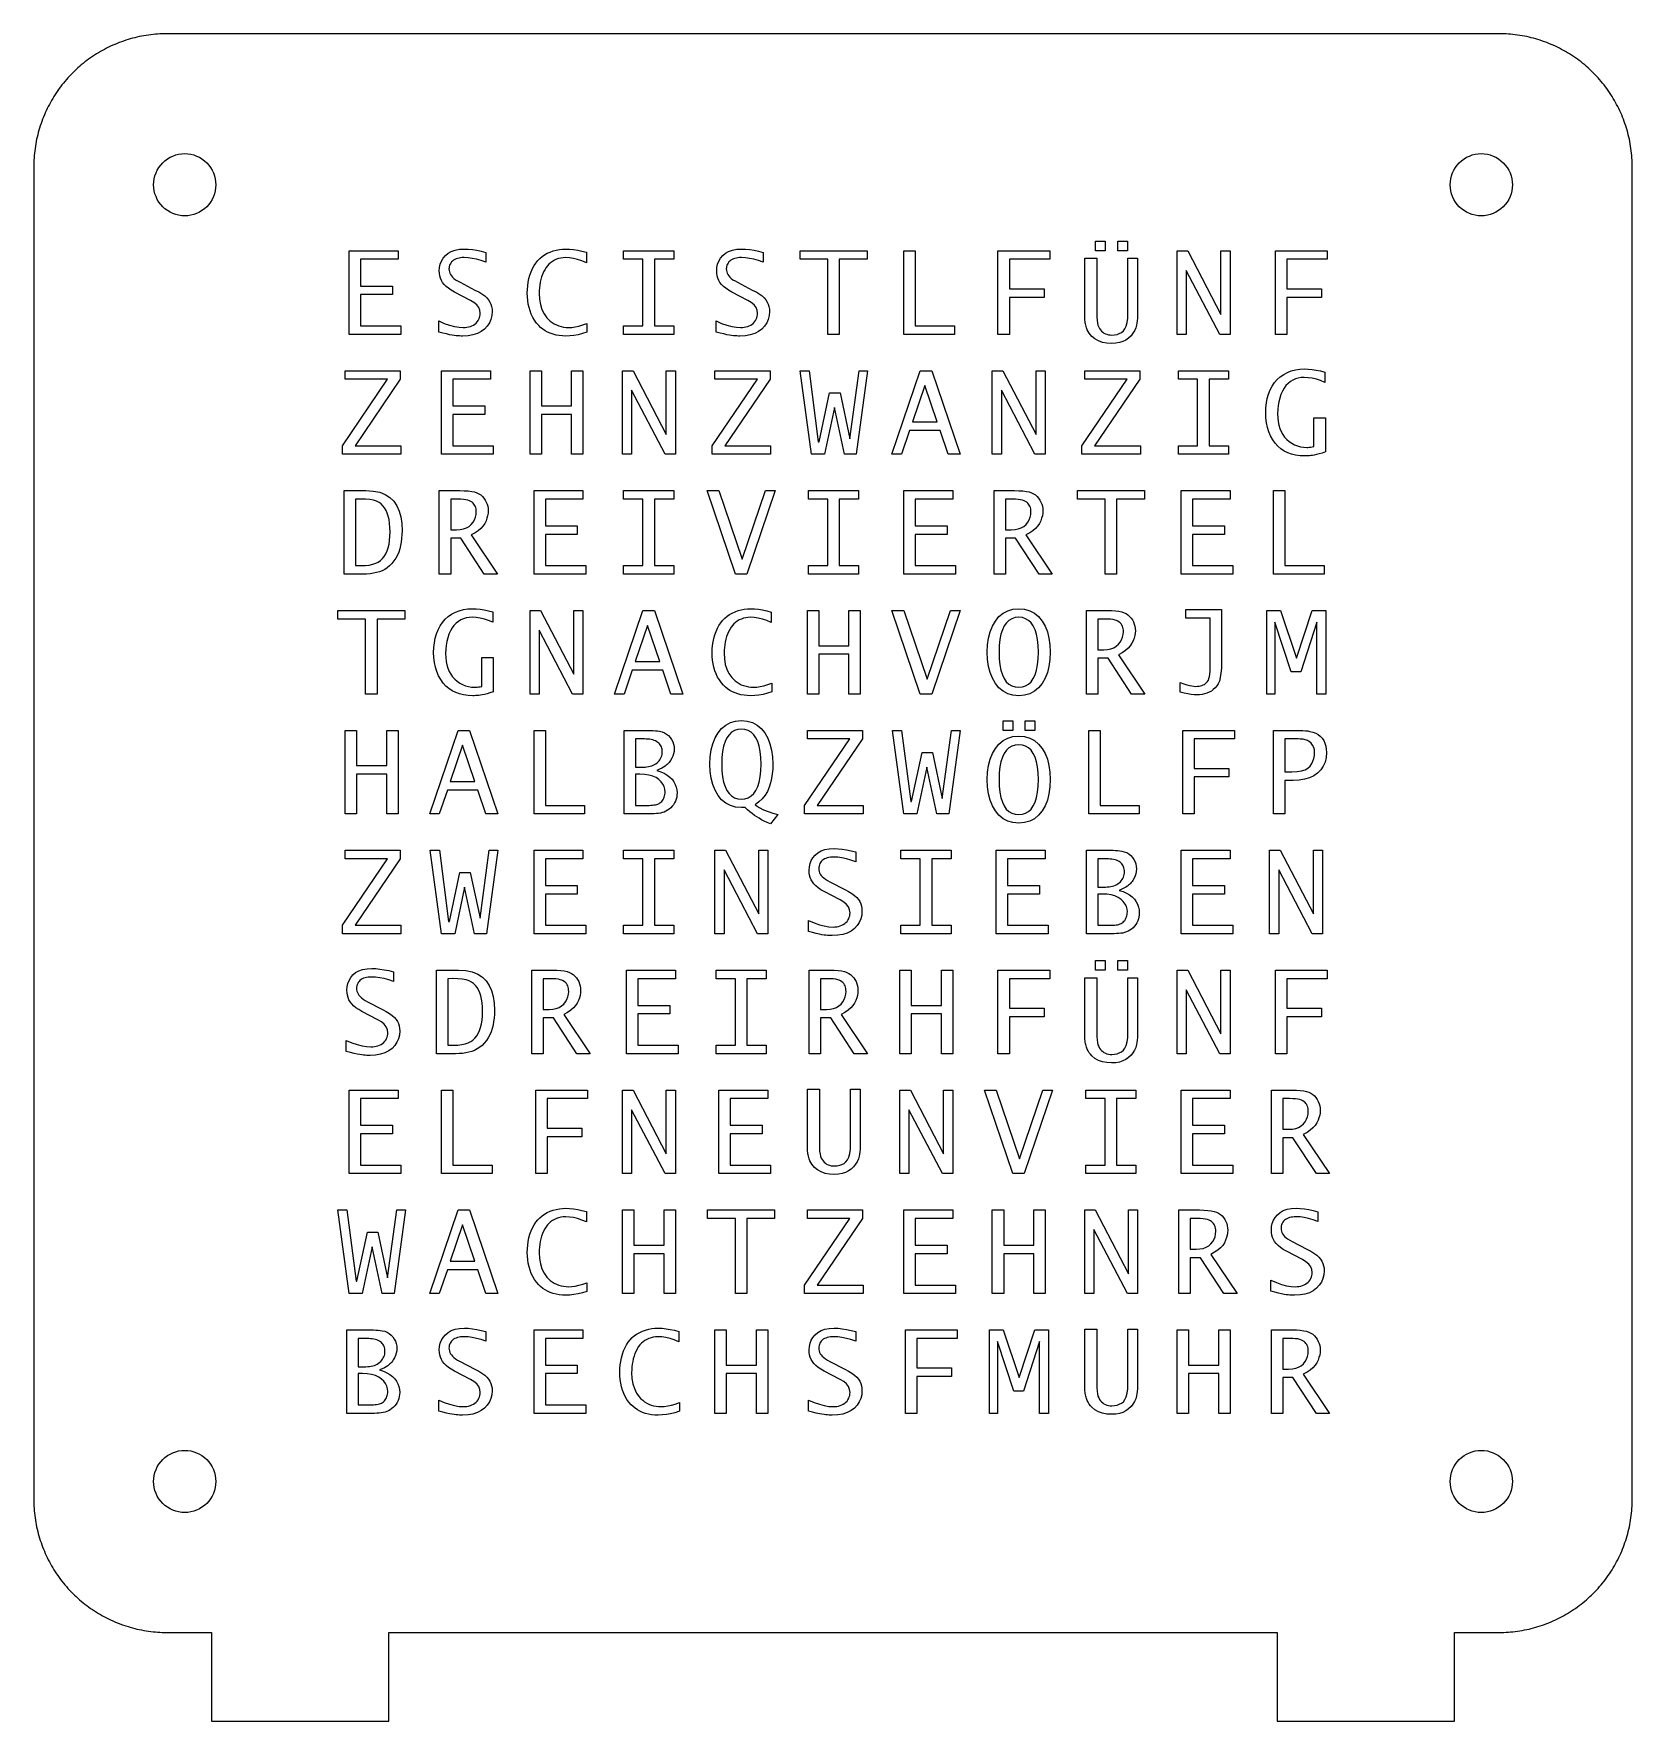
# Model space of a CAD drawing. Header units: metres. Extents: x 0 to 180, y -10 to 180.
import ezdxf

# ---------------------------------------------------------------- set-up
doc = ezdxf.new("R2010")
doc.units = ezdxf.units.M

msp = doc.modelspace()

# ---------------------------------------------------------------- linework, layer by layer
for p, q in [((8.89894, 178.703), (8.66072, 178.595)), ((9.13902, 178.808), (8.89894, 178.703)), ((9.38089, 178.908), (9.13902, 178.808)), ((9.62447, 179.004), (9.38089, 178.908)), ((9.86969, 179.095), (9.62447, 179.004)), ((10.1165, 179.183), (9.86969, 179.095)), ((10.3647, 179.266), (10.1165, 179.183)), ((10.6144, 179.345), (10.3647, 179.266)), ((10.8654, 179.419), (10.6144, 179.345)), ((11.1177, 179.489), (10.8654, 179.419)), ((11.3712, 179.554), (11.1177, 179.489)), ((11.6257, 179.616), (11.3712, 179.554)), ((11.8813, 179.672), (11.6257, 179.616)), ((12.1379, 179.724), (11.8813, 179.672)), ((12.3953, 179.772), (12.1379, 179.724)), ((12.6535, 179.815), (12.3953, 179.772)), ((12.9124, 179.854), (12.6535, 179.815)), ((13.172, 179.888), (12.9124, 179.854)), ((13.4321, 179.918), (13.172, 179.888)), ((13.6927, 179.943), (13.4321, 179.918)), ((13.9537, 179.963), (13.6927, 179.943)), ((14.215, 179.979), (13.9537, 179.963)), ((14.4765, 179.991), (14.215, 179.979)), ((14.7382, 179.998), (14.4765, 179.991)), ((15, 180), (14.7382, 179.998)), ((165, 180), (15, 180)), ((165.262, 179.998), (165, 180)), ((165.523, 179.991), (165.262, 179.998)), ((165.785, 179.979), (165.523, 179.991)), ((166.046, 179.963), (165.785, 179.979)), ((166.307, 179.943), (166.046, 179.963)), ((166.568, 179.918), (166.307, 179.943)), ((166.828, 179.888), (166.568, 179.918)), ((167.088, 179.854), (166.828, 179.888)), ((167.347, 179.815), (167.088, 179.854)), ((167.605, 179.772), (167.347, 179.815)), ((167.862, 179.724), (167.605, 179.772)), ((168.119, 179.672), (167.862, 179.724)), ((168.374, 179.616), (168.119, 179.672)), ((168.629, 179.554), (168.374, 179.616)), ((168.882, 179.489), (168.629, 179.554)), ((169.135, 179.419), (168.882, 179.489)), ((169.386, 179.345), (169.135, 179.419)), ((169.635, 179.266), (169.386, 179.345)), ((169.884, 179.183), (169.635, 179.266)), ((170.13, 179.095), (169.884, 179.183)), ((170.376, 179.004), (170.13, 179.095)), ((170.619, 178.908), (170.376, 179.004)), ((170.861, 178.808), (170.619, 178.908)), ((171.101, 178.703), (170.861, 178.808)), ((171.339, 178.595), (171.101, 178.703)), ((5.76508, 176.82), (5.56018, 176.657)), ((5.97278, 176.98), (5.76508, 176.82)), ((6.18321, 177.135), (5.97278, 176.98)), ((6.39635, 177.287), (6.18321, 177.135)), ((6.61211, 177.436), (6.39635, 177.287)), ((6.8304, 177.58), (6.61211, 177.436)), ((7.05121, 177.721), (6.8304, 177.58)), ((7.27443, 177.858), (7.05121, 177.721)), ((7.5, 177.99), (7.27443, 177.858)), ((7.72786, 178.119), (7.5, 177.99)), ((7.95792, 178.244), (7.72786, 178.119)), ((8.19014, 178.365), (7.95792, 178.244)), ((8.42442, 178.482), (8.19014, 178.365)), ((8.66072, 178.595), (8.42442, 178.482)), ((171.576, 178.482), (171.339, 178.595)), ((171.81, 178.365), (171.576, 178.482)), ((172.042, 178.244), (171.81, 178.365)), ((172.272, 178.119), (172.042, 178.244)), ((172.5, 177.99), (172.272, 178.119)), ((172.726, 177.858), (172.5, 177.99)), ((172.949, 177.721), (172.726, 177.858)), ((173.17, 177.58), (172.949, 177.721)), ((173.388, 177.436), (173.17, 177.58)), ((173.604, 177.287), (173.388, 177.436)), ((173.817, 177.135), (173.604, 177.287)), ((174.027, 176.98), (173.817, 177.135)), ((174.235, 176.82), (174.027, 176.98)), ((174.44, 176.657), (174.235, 176.82)), ((3.67935, 174.841), (3.50932, 174.642)), ((3.85283, 175.037), (3.67935, 174.841)), ((4.02968, 175.23), (3.85283, 175.037)), ((4.2099, 175.42), (4.02968, 175.23)), ((4.39339, 175.607), (4.2099, 175.42)), ((4.58011, 175.79), (4.39339, 175.607)), ((4.77002, 175.97), (4.58011, 175.79)), ((4.96303, 176.147), (4.77002, 175.97)), ((5.1591, 176.321), (4.96303, 176.147)), ((5.35818, 176.491), (5.1591, 176.321)), ((5.56018, 176.657), (5.35818, 176.491)), ((174.642, 176.491), (174.44, 176.657)), ((174.841, 176.321), (174.642, 176.491)), ((175.037, 176.147), (174.841, 176.321)), ((175.23, 175.97), (175.037, 176.147)), ((175.42, 175.79), (175.23, 175.97)), ((175.607, 175.607), (175.42, 175.79)), ((175.79, 175.42), (175.607, 175.607)), ((175.97, 175.23), (175.79, 175.42)), ((176.147, 175.037), (175.97, 175.23)), ((176.321, 174.841), (176.147, 175.037)), ((176.491, 174.642), (176.321, 174.841)), ((2.27927, 172.949), (2.14249, 172.726)), ((2.41994, 173.17), (2.27927, 172.949)), ((2.56444, 173.388), (2.41994, 173.17)), ((2.71271, 173.604), (2.56444, 173.388)), ((2.86475, 173.817), (2.71271, 173.604)), ((3.02046, 174.027), (2.86475, 173.817)), ((3.17982, 174.235), (3.02046, 174.027)), ((3.3428, 174.44), (3.17982, 174.235)), ((3.50932, 174.642), (3.3428, 174.44)), ((176.657, 174.44), (176.491, 174.642)), ((176.82, 174.235), (176.657, 174.44)), ((176.98, 174.027), (176.82, 174.235)), ((177.135, 173.817), (176.98, 174.027)), ((177.287, 173.604), (177.135, 173.817)), ((177.436, 173.388), (177.287, 173.604)), ((177.58, 173.17), (177.436, 173.388)), ((177.721, 172.949), (177.58, 173.17)), ((177.858, 172.726), (177.721, 172.949)), ((1.29681, 171.101), (1.19243, 170.861)), ((1.40536, 171.339), (1.29681, 171.101)), ((1.51808, 171.576), (1.40536, 171.339)), ((1.63489, 171.81), (1.51808, 171.576)), ((1.75578, 172.042), (1.63489, 171.81)), ((1.88069, 172.272), (1.75578, 172.042)), ((2.00961, 172.5), (1.88069, 172.272)), ((2.14249, 172.726), (2.00961, 172.5)), ((177.99, 172.5), (177.858, 172.726)), ((178.119, 172.272), (177.99, 172.5)), ((178.244, 172.042), (178.119, 172.272)), ((178.365, 171.81), (178.244, 172.042)), ((178.482, 171.576), (178.365, 171.81)), ((178.595, 171.339), (178.482, 171.576)), ((178.703, 171.101), (178.595, 171.339)), ((178.808, 170.861), (178.703, 171.101)), ((0.58107, 169.135), (0.51111, 168.882)), ((0.65543, 169.386), (0.58107, 169.135)), ((0.73415, 169.635), (0.65543, 169.386)), ((0.81722, 169.884), (0.73415, 169.635)), ((0.9046, 170.13), (0.81722, 169.884)), ((0.99629, 170.376), (0.9046, 170.13)), ((1.09224, 170.619), (0.99629, 170.376)), ((1.19243, 170.861), (1.09224, 170.619)), ((178.908, 170.619), (178.808, 170.861)), ((179.004, 170.376), (178.908, 170.619)), ((179.095, 170.13), (179.004, 170.376)), ((179.183, 169.884), (179.095, 170.13)), ((179.266, 169.635), (179.183, 169.884)), ((179.345, 169.386), (179.266, 169.635)), ((179.419, 169.135), (179.345, 169.386)), ((179.489, 168.882), (179.419, 169.135)), ((0.18466, 167.347), (0.14597, 167.088)), ((0.22787, 167.605), (0.18466, 167.347)), ((0.27559, 167.862), (0.22787, 167.605)), ((0.32777, 168.119), (0.27559, 167.862)), ((0.38444, 168.374), (0.32777, 168.119)), ((0.44556, 168.629), (0.38444, 168.374)), ((0.51111, 168.882), (0.44556, 168.629)), ((179.554, 168.629), (179.489, 168.882)), ((179.616, 168.374), (179.554, 168.629)), ((179.672, 168.119), (179.616, 168.374)), ((179.724, 167.862), (179.672, 168.119)), ((179.772, 167.605), (179.724, 167.862)), ((179.815, 167.347), (179.772, 167.605)), ((179.854, 167.088), (179.815, 167.347)), ((0.00912, 165.523), (0.00227, 165.262)), ((0.02055, 165.785), (0.00912, 165.523)), ((0.03653, 166.046), (0.02055, 165.785)), ((0.05707, 166.307), (0.03653, 166.046)), ((0.08217, 166.568), (0.05707, 166.307)), ((0.1118, 166.828), (0.08217, 166.568)), ((0.14597, 167.088), (0.1118, 166.828)), ((14.2945, 165.22), (14.5251, 165.475)), ((14.5251, 165.475), (14.7796, 165.706)), ((14.7796, 165.706), (15.0555, 165.91)), ((15.0555, 165.91), (15.3501, 166.087)), ((15.3501, 166.087), (15.6606, 166.234)), ((15.6606, 166.234), (15.984, 166.349)), ((15.984, 166.349), (16.3172, 166.433)), ((16.3172, 166.433), (16.6569, 166.483)), ((16.6569, 166.483), (17, 166.5)), ((17, 166.5), (17.3431, 166.483)), ((17.3431, 166.483), (17.6828, 166.433)), ((17.6828, 166.433), (18.016, 166.349)), ((18.016, 166.349), (18.3394, 166.234)), ((18.3394, 166.234), (18.6499, 166.087)), ((18.6499, 166.087), (18.9445, 165.91)), ((18.9445, 165.91), (19.2204, 165.706)), ((19.2204, 165.706), (19.4749, 165.475)), ((19.4749, 165.475), (19.7055, 165.22)), ((160.294, 165.22), (160.525, 165.475)), ((160.525, 165.475), (160.78, 165.706)), ((160.78, 165.706), (161.056, 165.91)), ((161.056, 165.91), (161.35, 166.087)), ((161.35, 166.087), (161.661, 166.234)), ((161.661, 166.234), (161.984, 166.349)), ((161.984, 166.349), (162.317, 166.433)), ((162.317, 166.433), (162.657, 166.483)), ((162.657, 166.483), (163, 166.5)), ((163, 166.5), (163.343, 166.483)), ((163.343, 166.483), (163.683, 166.433)), ((163.683, 166.433), (164.016, 166.349)), ((164.016, 166.349), (164.339, 166.234)), ((164.339, 166.234), (164.65, 166.087)), ((164.65, 166.087), (164.944, 165.91)), ((164.944, 165.91), (165.22, 165.706)), ((165.22, 165.706), (165.475, 165.475)), ((165.475, 165.475), (165.706, 165.22)), ((179.888, 166.828), (179.854, 167.088)), ((179.918, 166.568), (179.888, 166.828)), ((179.943, 166.307), (179.918, 166.568)), ((179.963, 166.046), (179.943, 166.307)), ((179.979, 165.785), (179.963, 166.046)), ((179.991, 165.523), (179.979, 165.785)), ((179.998, 165.262), (179.991, 165.523)), ((0.00227, 165.262), (0, 165)), ((0, 165), (0, 15)), ((13.5169, 163.343), (13.5673, 163.683)), ((13.5673, 163.683), (13.6507, 164.016)), ((13.6507, 164.016), (13.7664, 164.339)), ((13.7664, 164.339), (13.9133, 164.65)), ((13.9133, 164.65), (14.0899, 164.944)), ((14.0899, 164.944), (14.2945, 165.22)), ((19.7055, 165.22), (19.9101, 164.944)), ((19.9101, 164.944), (20.0867, 164.65)), ((20.0867, 164.65), (20.2336, 164.339)), ((20.2336, 164.339), (20.3493, 164.016)), ((20.3493, 164.016), (20.4327, 163.683)), ((20.4327, 163.683), (20.4831, 163.343)), ((159.517, 163.343), (159.567, 163.683)), ((159.567, 163.683), (159.651, 164.016)), ((159.651, 164.016), (159.766, 164.339)), ((159.766, 164.339), (159.913, 164.65)), ((159.913, 164.65), (160.09, 164.944)), ((160.09, 164.944), (160.294, 165.22)), ((165.706, 165.22), (165.91, 164.944)), ((165.91, 164.944), (166.087, 164.65)), ((166.087, 164.65), (166.234, 164.339)), ((166.234, 164.339), (166.349, 164.016)), ((166.349, 164.016), (166.433, 163.683)), ((166.433, 163.683), (166.483, 163.343)), ((180, 165), (179.998, 165.262)), ((180, 15), (180, 165)), ((13.5, 163), (13.5169, 163.343)), ((13.5169, 162.657), (13.5, 163)), ((13.5673, 162.317), (13.5169, 162.657)), ((13.6507, 161.984), (13.5673, 162.317)), ((13.7664, 161.661), (13.6507, 161.984)), ((13.9133, 161.35), (13.7664, 161.661)), ((20.2336, 161.661), (20.0867, 161.35)), ((20.3493, 161.984), (20.2336, 161.661)), ((20.4327, 162.317), (20.3493, 161.984)), ((20.4831, 162.657), (20.4327, 162.317)), ((20.4831, 163.343), (20.5, 163)), ((20.5, 163), (20.4831, 162.657)), ((159.5, 163), (159.517, 163.343)), ((159.517, 162.657), (159.5, 163)), ((159.567, 162.317), (159.517, 162.657)), ((159.651, 161.984), (159.567, 162.317)), ((159.766, 161.661), (159.651, 161.984)), ((159.913, 161.35), (159.766, 161.661)), ((166.234, 161.661), (166.087, 161.35)), ((166.349, 161.984), (166.234, 161.661)), ((166.433, 162.317), (166.349, 161.984)), ((166.483, 162.657), (166.433, 162.317)), ((166.483, 163.343), (166.5, 163)), ((166.5, 163), (166.483, 162.657)), ((14.0899, 161.056), (13.9133, 161.35)), ((14.2945, 160.78), (14.0899, 161.056)), ((14.5251, 160.525), (14.2945, 160.78)), ((14.7796, 160.294), (14.5251, 160.525)), ((15.0555, 160.09), (14.7796, 160.294)), ((15.3501, 159.913), (15.0555, 160.09)), ((15.6606, 159.766), (15.3501, 159.913)), ((15.984, 159.651), (15.6606, 159.766)), ((16.3172, 159.567), (15.984, 159.651)), ((18.016, 159.651), (17.6828, 159.567)), ((18.3394, 159.766), (18.016, 159.651)), ((18.6499, 159.913), (18.3394, 159.766)), ((18.9445, 160.09), (18.6499, 159.913)), ((19.2204, 160.294), (18.9445, 160.09)), ((19.4749, 160.525), (19.2204, 160.294)), ((19.7055, 160.78), (19.4749, 160.525)), ((19.9101, 161.056), (19.7055, 160.78)), ((20.0867, 161.35), (19.9101, 161.056)), ((160.09, 161.056), (159.913, 161.35)), ((160.294, 160.78), (160.09, 161.056)), ((160.525, 160.525), (160.294, 160.78)), ((160.78, 160.294), (160.525, 160.525)), ((161.056, 160.09), (160.78, 160.294)), ((161.35, 159.913), (161.056, 160.09)), ((161.661, 159.766), (161.35, 159.913)), ((161.984, 159.651), (161.661, 159.766)), ((162.317, 159.567), (161.984, 159.651)), ((164.016, 159.651), (163.683, 159.567)), ((164.339, 159.766), (164.016, 159.651)), ((164.65, 159.913), (164.339, 159.766)), ((164.944, 160.09), (164.65, 159.913)), ((165.22, 160.294), (164.944, 160.09)), ((165.475, 160.525), (165.22, 160.294)), ((165.706, 160.78), (165.475, 160.525)), ((165.91, 161.056), (165.706, 160.78)), ((166.087, 161.35), (165.91, 161.056)), ((16.6569, 159.517), (16.3172, 159.567)), ((17, 159.5), (16.6569, 159.517)), ((17.3431, 159.517), (17, 159.5)), ((17.6828, 159.567), (17.3431, 159.517)), ((162.657, 159.517), (162.317, 159.567)), ((163, 159.5), (162.657, 159.517)), ((163.343, 159.517), (163, 159.5)), ((163.683, 159.567), (163.343, 159.517)), ((119.565, 155.552), (119.565, 156.64)), ((119.565, 156.64), (120.653, 156.64)), ((120.653, 156.64), (120.653, 155.552)), ((122.061, 155.552), (122.061, 156.64)), ((122.061, 156.64), (123.149, 156.64)), ((123.149, 156.64), (123.149, 155.552)), ((35.5167, 146.156), (35.5167, 155.564)), ((35.5167, 155.564), (41.0207, 155.564)), ((41.0207, 154.604), (36.7967, 154.604)), ((36.7967, 154.604), (36.7967, 151.596)), ((41.0207, 155.564), (41.0207, 154.604)), ((45.6978, 153.7), (45.7792, 154.061)), ((45.7792, 154.061), (45.9148, 154.402)), ((45.9148, 154.402), (46.1046, 154.723)), ((46.1046, 154.723), (46.3487, 155.025)), ((46.3487, 155.025), (46.6515, 155.288)), ((46.6515, 155.288), (47.0176, 155.493)), ((46.83, 153.927), (46.7904, 153.792)), ((46.8854, 154.058), (46.83, 153.927)), ((46.9567, 154.186), (46.8854, 154.058)), ((47.0439, 154.306), (46.9567, 154.186)), ((47.0176, 155.493), (47.4471, 155.639)), ((47.1471, 154.412), (47.0439, 154.306)), ((47.2663, 154.505), (47.1471, 154.412)), ((47.4015, 154.584), (47.2663, 154.505)), ((47.5527, 154.649), (47.4015, 154.584)), ((47.4471, 155.639), (47.9397, 155.727)), ((47.7165, 154.702), (47.5527, 154.649)), ((47.8887, 154.743), (47.7165, 154.702)), ((48.0693, 154.773), (47.8887, 154.743)), ((47.9397, 155.727), (48.4957, 155.756)), ((48.2583, 154.79), (48.0693, 154.773)), ((48.4557, 154.796), (48.2583, 154.79)), ((48.9014, 154.775), (48.4557, 154.796)), ((48.4957, 155.756), (48.934, 155.741)), ((49.3705, 154.713), (48.9014, 154.775)), ((48.934, 155.741), (49.3955, 155.695)), ((49.8631, 154.609), (49.3705, 154.713)), ((49.3955, 155.695), (49.8801, 155.618)), ((50.3792, 154.464), (49.8631, 154.609)), ((49.8801, 155.618), (50.3878, 155.51)), ((50.9187, 154.277), (50.3792, 154.464)), ((50.3878, 155.51), (50.9187, 155.372)), ((50.9187, 155.372), (50.9187, 154.277)), ((56.343, 153.89), (56.537, 154.186)), ((56.537, 154.186), (56.7507, 154.452)), ((56.7507, 154.452), (56.9899, 154.697)), ((56.9899, 154.697), (57.2499, 154.916)), ((57.2499, 154.916), (57.5307, 155.111)), ((57.5307, 155.111), (57.8323, 155.28)), ((57.8323, 155.28), (58.1547, 155.425)), ((58.0178, 154.059), (57.8516, 153.88)), ((58.2022, 154.221), (58.0178, 154.059)), ((58.1547, 155.425), (58.491, 155.544)), ((58.4048, 154.367), (58.2022, 154.221)), ((58.6257, 154.495), (58.4048, 154.367)), ((58.491, 155.544), (58.8342, 155.637)), ((58.8598, 154.604), (58.6257, 154.495)), ((58.8342, 155.637), (59.1844, 155.703)), ((59.1013, 154.688), (58.8598, 154.604)), ((59.3504, 154.748), (59.1013, 154.688)), ((59.1844, 155.703), (59.5415, 155.743)), ((59.6068, 154.784), (59.3504, 154.748)), ((59.5415, 155.743), (59.9057, 155.756)), ((59.8707, 154.796), (59.6068, 154.784)), ((60.3107, 154.773), (59.8707, 154.796)), ((59.9057, 155.756), (60.3396, 155.742)), ((60.7662, 154.704), (60.3107, 154.773)), ((60.3396, 155.742), (60.7884, 155.698)), ((61.237, 154.589), (60.7662, 154.704)), ((60.7884, 155.698), (61.2522, 155.624)), ((61.7232, 154.428), (61.237, 154.589)), ((61.2522, 155.624), (61.731, 155.522)), ((62.2247, 154.221), (61.7232, 154.428)), ((61.731, 155.522), (62.2247, 155.39)), ((62.2247, 155.39), (62.2247, 154.221)), ((66.4267, 154.604), (66.4267, 155.564)), ((66.4267, 155.564), (72.0587, 155.564)), ((68.6027, 154.604), (66.4267, 154.604)), ((68.6027, 147.116), (68.6027, 154.604)), ((72.0587, 154.604), (69.8827, 154.604)), ((69.8827, 154.604), (69.8827, 147.116)), ((72.0587, 155.564), (72.0587, 154.604)), ((76.9278, 153.7), (77.0092, 154.061)), ((77.0092, 154.061), (77.1448, 154.402)), ((77.1448, 154.402), (77.3346, 154.723)), ((77.3346, 154.723), (77.5787, 155.025)), ((77.5787, 155.025), (77.8815, 155.288)), ((77.8815, 155.288), (78.2477, 155.493)), ((78.06, 153.927), (78.0204, 153.792)), ((78.1154, 154.058), (78.06, 153.927)), ((78.1867, 154.186), (78.1154, 154.058)), ((78.2739, 154.306), (78.1867, 154.186)), ((78.2477, 155.493), (78.6771, 155.639)), ((78.3771, 154.412), (78.2739, 154.306)), ((78.4963, 154.505), (78.3771, 154.412)), ((78.6315, 154.584), (78.4963, 154.505)), ((78.7827, 154.649), (78.6315, 154.584)), ((78.6771, 155.639), (79.1697, 155.727)), ((78.9465, 154.702), (78.7827, 154.649)), ((79.1187, 154.743), (78.9465, 154.702)), ((79.2993, 154.773), (79.1187, 154.743)), ((79.1697, 155.727), (79.7257, 155.756)), ((79.4883, 154.79), (79.2993, 154.773)), ((79.6857, 154.796), (79.4883, 154.79)), ((80.1314, 154.775), (79.6857, 154.796)), ((79.7257, 155.756), (80.164, 155.741)), ((80.6006, 154.713), (80.1314, 154.775)), ((80.164, 155.741), (80.6255, 155.695)), ((81.0932, 154.609), (80.6006, 154.713)), ((80.6255, 155.695), (81.1101, 155.618)), ((81.6092, 154.464), (81.0932, 154.609)), ((81.1101, 155.618), (81.6178, 155.51)), ((82.1487, 154.277), (81.6092, 154.464)), ((81.6178, 155.51), (82.1487, 155.372)), ((82.1487, 155.372), (82.1487, 154.277)), ((86.2867, 154.604), (86.2867, 155.564)), ((86.2867, 155.564), (93.8387, 155.564)), ((89.4227, 154.604), (86.2867, 154.604)), ((89.4227, 146.156), (89.4227, 154.604)), ((93.8387, 154.604), (90.7027, 154.604)), ((90.7027, 154.604), (90.7027, 146.156)), ((93.8387, 155.564), (93.8387, 154.604)), ((97.9767, 146.156), (97.9767, 155.564)), ((97.9767, 155.564), (99.2567, 155.564)), ((99.2567, 155.564), (99.2567, 147.116)), ((108.579, 146.156), (108.579, 155.564)), ((108.579, 155.564), (114.403, 155.564)), ((114.403, 154.604), (109.859, 154.604)), ((109.859, 154.604), (109.859, 151.276)), ((114.403, 155.564), (114.403, 154.604)), ((118.35, 148.306), (118.349, 154.72)), ((118.349, 154.72), (119.693, 154.72)), ((120.653, 155.552), (119.565, 155.552)), ((119.693, 154.72), (119.693, 148.523)), ((123.149, 155.552), (122.061, 155.552)), ((123.213, 148.555), (123.213, 154.72)), ((123.213, 154.72), (124.301, 154.72)), ((124.301, 154.72), (124.301, 148.722)), ((128.759, 146.156), (128.759, 155.564)), ((128.759, 155.564), (129.948, 155.564)), ((129.948, 155.564), (133.687, 148.391)), ((133.687, 148.391), (133.687, 155.564)), ((133.687, 155.564), (134.711, 155.564)), ((134.711, 155.564), (134.711, 146.156)), ((139.809, 146.156), (139.809, 155.564)), ((139.809, 155.564), (145.633, 155.564)), ((145.633, 154.604), (141.089, 154.604)), ((141.089, 154.604), (141.089, 151.276)), ((145.633, 155.564), (145.633, 154.604)), ((45.6707, 153.32), (45.6978, 153.7)), ((45.6856, 153.027), (45.6707, 153.32)), ((45.7302, 152.748), (45.6856, 153.027)), ((45.8046, 152.485), (45.7302, 152.748)), ((45.9088, 152.236), (45.8046, 152.485)), ((46.0427, 152.003), (45.9088, 152.236)), ((46.2146, 151.78), (46.0427, 152.003)), ((46.7666, 153.654), (46.7587, 153.513)), ((46.7587, 153.513), (46.7695, 153.348)), ((46.7904, 153.792), (46.7666, 153.654)), ((46.7695, 153.348), (46.8019, 153.188)), ((46.8019, 153.188), (46.8559, 153.033)), ((46.8559, 153.033), (46.9315, 152.883)), ((46.9315, 152.883), (47.0287, 152.738)), ((47.0287, 152.738), (47.1517, 152.595)), ((47.1517, 152.595), (47.3104, 152.452)), ((47.3104, 152.452), (47.5048, 152.308)), ((47.5048, 152.308), (47.7349, 152.163)), ((47.7349, 152.163), (48.0007, 152.018)), ((48.0007, 152.018), (49.6827, 151.148)), ((55.6185, 151.616), (55.6806, 152.023)), ((55.6806, 152.023), (55.7677, 152.426)), ((55.7677, 152.426), (55.8797, 152.826)), ((55.8797, 152.826), (56.0144, 153.21)), ((56.0144, 153.21), (56.1688, 153.564)), ((56.1688, 153.564), (56.343, 153.89)), ((57.0362, 152.014), (56.9822, 151.706)), ((57.1057, 152.32), (57.0362, 152.014)), ((57.1914, 152.619), (57.1057, 152.32)), ((57.294, 152.904), (57.1914, 152.619)), ((57.4136, 153.177), (57.294, 152.904)), ((57.5502, 153.436), (57.4136, 153.177)), ((57.7037, 153.683), (57.5502, 153.436)), ((57.8516, 153.88), (57.7037, 153.683)), ((76.9007, 153.32), (76.9278, 153.7)), ((76.9156, 153.027), (76.9007, 153.32)), ((76.9602, 152.748), (76.9156, 153.027)), ((77.0346, 152.485), (76.9602, 152.748)), ((77.1388, 152.236), (77.0346, 152.485)), ((77.2727, 152.003), (77.1388, 152.236)), ((77.4446, 151.78), (77.2727, 152.003)), ((77.9966, 153.654), (77.9887, 153.513)), ((77.9887, 153.513), (77.9995, 153.348)), ((78.0204, 153.792), (77.9966, 153.654)), ((77.9995, 153.348), (78.0319, 153.188)), ((78.0319, 153.188), (78.0859, 153.033)), ((78.0859, 153.033), (78.1615, 152.883)), ((78.1615, 152.883), (78.2587, 152.738)), ((78.2587, 152.738), (78.3817, 152.595)), ((78.3817, 152.595), (78.5405, 152.452)), ((78.5405, 152.452), (78.7348, 152.308)), ((78.7348, 152.308), (78.9649, 152.163)), ((78.9649, 152.163), (79.2307, 152.018)), ((79.2307, 152.018), (80.9127, 151.148)), ((133.554, 146.156), (129.783, 153.352)), ((129.783, 153.352), (129.783, 146.156)), ((36.7967, 151.596), (40.3807, 151.596)), ((40.3807, 150.636), (36.7967, 150.636)), ((36.7967, 150.636), (36.7967, 147.116)), ((40.3807, 151.596), (40.3807, 150.636)), ((46.4326, 151.559), (46.2146, 151.78)), ((46.6968, 151.341), (46.4326, 151.559)), ((47.0072, 151.127), (46.6968, 151.341)), ((47.3637, 150.915), (47.0072, 151.127)), ((49.1677, 149.982), (47.3637, 150.915)), ((49.6827, 151.148), (50.1064, 150.926)), ((50.1064, 150.926), (50.4718, 150.703)), ((50.4718, 150.703), (50.779, 150.479)), ((50.779, 150.479), (51.028, 150.254)), ((51.028, 150.254), (51.2187, 150.027)), ((55.5687, 150.791), (55.5811, 151.205)), ((55.5813, 150.374), (55.5687, 150.791)), ((55.5811, 151.205), (55.6185, 151.616)), ((55.6192, 149.965), (55.5813, 150.374)), ((56.9204, 151.08), (56.9127, 150.762)), ((56.9127, 150.762), (56.9471, 150.102)), ((56.9436, 151.394), (56.9204, 151.08)), ((56.9822, 151.706), (56.9436, 151.394)), ((56.9471, 150.102), (57.0504, 149.498)), ((77.6626, 151.559), (77.4446, 151.78)), ((77.9268, 151.341), (77.6626, 151.559)), ((78.2372, 151.127), (77.9268, 151.341)), ((78.5937, 150.915), (78.2372, 151.127)), ((80.3977, 149.982), (78.5937, 150.915)), ((80.9127, 151.148), (81.3364, 150.926)), ((81.3364, 150.926), (81.7018, 150.703)), ((81.7018, 150.703), (82.009, 150.479)), ((82.009, 150.479), (82.258, 150.254)), ((82.258, 150.254), (82.4487, 150.027)), ((109.859, 151.276), (113.763, 151.276)), ((113.763, 150.316), (109.859, 150.316)), ((109.859, 150.316), (109.859, 146.156)), ((113.763, 151.276), (113.763, 150.316)), ((141.089, 151.276), (144.993, 151.276)), ((144.993, 150.316), (141.089, 150.316)), ((141.089, 150.316), (141.089, 146.156)), ((144.993, 151.276), (144.993, 150.316)), ((49.5676, 149.741), (49.1677, 149.982)), ((49.8787, 149.474), (49.5676, 149.741)), ((50.1009, 149.183), (49.8787, 149.474)), ((50.2342, 148.866), (50.1009, 149.183)), ((50.2787, 148.525), (50.2342, 148.866)), ((50.2406, 148.184), (50.2691, 148.353)), ((50.2691, 148.353), (50.2787, 148.525)), ((51.2187, 150.027), (51.3641, 149.793)), ((51.3641, 149.793), (51.4772, 149.546)), ((51.4772, 149.546), (51.558, 149.283)), ((51.5883, 148.264), (51.4852, 147.841)), ((51.558, 149.283), (51.6065, 149.007)), ((51.6227, 148.717), (51.5883, 148.264)), ((51.6065, 149.007), (51.6227, 148.717)), ((55.6824, 149.564), (55.6192, 149.965)), ((55.7709, 149.171), (55.6824, 149.564)), ((55.8847, 148.786), (55.7709, 149.171)), ((56.0247, 148.416), (55.8847, 148.786)), ((56.192, 148.067), (56.0247, 148.416)), ((57.0504, 149.498), (57.2226, 148.949)), ((57.2226, 148.949), (57.4637, 148.456)), ((57.4637, 148.456), (57.7737, 148.018)), ((80.7976, 149.741), (80.3977, 149.982)), ((81.1087, 149.474), (80.7976, 149.741)), ((81.3309, 149.183), (81.1087, 149.474)), ((81.4642, 148.866), (81.3309, 149.183)), ((81.5087, 148.525), (81.4642, 148.866)), ((81.4706, 148.184), (81.4992, 148.353)), ((81.4992, 148.353), (81.5087, 148.525)), ((82.4487, 150.027), (82.5941, 149.793)), ((82.5941, 149.793), (82.7072, 149.546)), ((82.7072, 149.546), (82.788, 149.283)), ((82.8183, 148.264), (82.7152, 147.841)), ((82.788, 149.283), (82.8365, 149.007)), ((82.8527, 148.717), (82.8183, 148.264)), ((82.8365, 149.007), (82.8527, 148.717)), ((118.355, 148.105), (118.35, 148.306)), ((119.693, 148.523), (119.702, 148.105)), ((123.192, 147.979), (123.213, 148.555)), ((124.296, 148.336), (124.283, 147.991)), ((124.301, 148.722), (124.296, 148.336)), ((36.7967, 147.116), (41.3407, 147.116)), ((41.3407, 147.116), (41.3407, 146.156)), ((45.6067, 146.416), (45.6067, 147.659)), ((45.6067, 147.659), (46.2322, 147.395)), ((46.0684, 146.295), (45.6067, 146.416)), ((46.2322, 147.395), (46.8216, 147.189)), ((46.8216, 147.189), (47.3748, 147.042)), ((47.3748, 147.042), (47.8918, 146.954)), ((47.8918, 146.954), (48.3727, 146.924)), ((48.3727, 146.924), (48.5781, 146.932)), ((48.5781, 146.932), (48.7783, 146.956)), ((48.7783, 146.956), (48.9733, 146.995)), ((48.9733, 146.995), (49.1631, 147.05)), ((49.1631, 147.05), (49.3477, 147.12)), ((49.3477, 147.12), (49.521, 147.206)), ((49.521, 147.206), (49.677, 147.307)), ((49.677, 147.307), (49.8156, 147.424)), ((49.8156, 147.424), (49.9368, 147.555)), ((49.9368, 147.555), (50.0407, 147.702)), ((50.3899, 146.47), (49.955, 146.249)), ((50.0407, 147.702), (50.1263, 147.859)), ((50.1263, 147.859), (50.193, 148.02)), ((50.193, 148.02), (50.2406, 148.184)), ((50.7637, 146.754), (50.3899, 146.47)), ((51.0729, 147.086), (50.7637, 146.754)), ((51.3134, 147.448), (51.0729, 147.086)), ((51.4852, 147.841), (51.3134, 147.448)), ((56.3866, 147.738), (56.192, 148.067)), ((56.6085, 147.43), (56.3866, 147.738)), ((56.8577, 147.142), (56.6085, 147.43)), ((57.0751, 146.932), (56.8577, 147.142)), ((57.3137, 146.741), (57.0751, 146.932)), ((57.5735, 146.569), (57.3137, 146.741)), ((57.8545, 146.415), (57.5735, 146.569)), ((57.7737, 148.018), (57.9598, 147.818)), ((58.1567, 146.279), (57.8545, 146.415)), ((57.9598, 147.818), (58.1612, 147.637)), ((58.1612, 147.637), (58.378, 147.475)), ((58.378, 147.475), (58.6102, 147.332)), ((58.6102, 147.332), (58.8577, 147.208)), ((58.8577, 147.208), (59.117, 147.106)), ((59.117, 147.106), (59.3844, 147.027)), ((59.3844, 147.027), (59.66, 146.97)), ((59.66, 146.97), (59.9438, 146.936)), ((59.9438, 146.936), (60.2357, 146.924)), ((60.2357, 146.924), (60.593, 146.942)), ((60.593, 146.942), (60.977, 146.997)), ((60.977, 146.997), (61.3876, 147.088)), ((61.3876, 147.088), (61.8248, 147.215)), ((62.2887, 146.395), (61.7932, 146.24)), ((61.8248, 147.215), (62.2887, 147.379)), ((62.2887, 147.379), (62.2887, 146.395)), ((66.4267, 146.156), (66.4267, 147.116)), ((66.4267, 147.116), (68.6027, 147.116)), ((69.8827, 147.116), (72.0587, 147.116)), ((72.0587, 147.116), (72.0587, 146.156)), ((76.8367, 146.416), (76.8367, 147.659)), ((76.8367, 147.659), (77.4622, 147.395)), ((77.2984, 146.295), (76.8367, 146.416)), ((77.4622, 147.395), (78.0516, 147.189)), ((78.0516, 147.189), (78.6048, 147.042)), ((78.6048, 147.042), (79.1218, 146.954)), ((79.1218, 146.954), (79.6027, 146.924)), ((79.6027, 146.924), (79.8081, 146.932)), ((79.8081, 146.932), (80.0083, 146.956)), ((80.0083, 146.956), (80.2033, 146.995)), ((80.2033, 146.995), (80.3931, 147.05)), ((80.3931, 147.05), (80.5777, 147.12)), ((80.5777, 147.12), (80.751, 147.206)), ((80.751, 147.206), (80.907, 147.307)), ((80.907, 147.307), (81.0456, 147.424)), ((81.0456, 147.424), (81.1668, 147.555)), ((81.1668, 147.555), (81.2707, 147.702)), ((81.6199, 146.47), (81.185, 146.249)), ((81.2707, 147.702), (81.3564, 147.859)), ((81.3564, 147.859), (81.423, 148.02)), ((81.423, 148.02), (81.4706, 148.184)), ((81.9937, 146.754), (81.6199, 146.47)), ((82.3029, 147.086), (81.9937, 146.754)), ((82.5434, 147.448), (82.3029, 147.086)), ((82.7152, 147.841), (82.5434, 147.448)), ((99.2567, 147.116), (103.673, 147.116)), ((103.673, 147.116), (103.673, 146.156)), ((118.362, 147.921), (118.355, 148.105)), ((118.373, 147.756), (118.362, 147.921)), ((118.387, 147.608), (118.373, 147.756)), ((118.406, 147.468), (118.387, 147.608)), ((118.431, 147.326), (118.406, 147.468)), ((118.463, 147.183), (118.431, 147.326)), ((118.502, 147.039), (118.463, 147.183)), ((118.548, 146.893), (118.502, 147.039)), ((118.631, 146.676), (118.548, 146.893)), ((118.732, 146.47), (118.631, 146.676)), ((118.852, 146.277), (118.732, 146.47)), ((119.702, 148.105), (119.728, 147.741)), ((119.728, 147.741), (119.773, 147.43)), ((119.773, 147.43), (119.835, 147.172)), ((119.835, 147.172), (119.916, 146.968)), ((119.916, 146.968), (120.011, 146.798)), ((120.011, 146.798), (120.119, 146.647)), ((120.119, 146.647), (120.238, 146.514)), ((120.238, 146.514), (120.37, 146.399)), ((120.37, 146.399), (120.514, 146.302)), ((120.514, 146.302), (120.67, 146.222)), ((122.239, 146.248), (122.475, 146.377)), ((122.475, 146.377), (122.693, 146.545)), ((122.693, 146.545), (122.88, 146.773)), ((122.88, 146.773), (123.025, 147.089)), ((123.025, 147.089), (123.129, 147.491)), ((123.129, 147.491), (123.192, 147.979)), ((123.961, 146.562), (123.781, 146.271)), ((124.098, 146.871), (123.961, 146.562)), ((124.192, 147.197), (124.098, 146.871)), ((124.231, 147.421), (124.192, 147.197)), ((124.261, 147.686), (124.231, 147.421)), ((124.283, 147.991), (124.261, 147.686)), ((41.3407, 146.156), (35.5167, 146.156)), ((46.4734, 146.195), (46.0684, 146.295)), ((46.8218, 146.117), (46.4734, 146.195)), ((47.1136, 146.06), (46.8218, 146.117)), ((47.3487, 146.025), (47.1136, 146.06)), ((47.5518, 146.003), (47.3487, 146.025)), ((47.7469, 145.986), (47.5518, 146.003)), ((47.9339, 145.974), (47.7469, 145.986)), ((48.1128, 145.967), (47.9339, 145.974)), ((48.2837, 145.964), (48.1128, 145.967)), ((48.9019, 145.996), (48.2837, 145.964)), ((49.459, 146.091), (48.9019, 145.996)), ((49.955, 146.249), (49.459, 146.091)), ((58.477, 146.166), (58.1567, 146.279)), ((58.8123, 146.078), (58.477, 146.166)), ((59.1628, 146.015), (58.8123, 146.078)), ((59.5282, 145.977), (59.1628, 146.015)), ((59.9087, 145.964), (59.5282, 145.977)), ((60.3652, 145.981), (59.9087, 145.964)), ((60.8314, 146.033), (60.3652, 145.981)), ((61.3074, 146.119), (60.8314, 146.033)), ((61.7932, 146.24), (61.3074, 146.119)), ((72.0587, 146.156), (66.4267, 146.156)), ((77.7034, 146.195), (77.2984, 146.295)), ((78.0518, 146.117), (77.7034, 146.195)), ((78.3436, 146.06), (78.0518, 146.117)), ((78.5787, 146.025), (78.3436, 146.06)), ((78.7819, 146.003), (78.5787, 146.025)), ((78.9769, 145.986), (78.7819, 146.003)), ((79.1639, 145.974), (78.9769, 145.986)), ((79.3428, 145.967), (79.1639, 145.974)), ((79.5137, 145.964), (79.3428, 145.967)), ((80.1319, 145.996), (79.5137, 145.964)), ((80.689, 146.091), (80.1319, 145.996)), ((81.185, 146.249), (80.689, 146.091)), ((90.7027, 146.156), (89.4227, 146.156)), ((103.673, 146.156), (97.9767, 146.156)), ((109.859, 146.156), (108.579, 146.156)), ((118.989, 146.095), (118.852, 146.277)), ((119.144, 145.925), (118.989, 146.095)), ((119.492, 145.635), (119.144, 145.925)), ((119.889, 145.41), (119.492, 145.635)), ((120.335, 145.249), (119.889, 145.41)), ((120.831, 145.153), (120.335, 145.249)), ((120.67, 146.222), (120.837, 146.16)), ((121.376, 145.121), (120.831, 145.153)), ((120.837, 146.16), (121.017, 146.116)), ((121.017, 146.116), (121.208, 146.089)), ((121.208, 146.089), (121.412, 146.081)), ((121.834, 145.145), (121.376, 145.121)), ((121.412, 146.081), (121.707, 146.099)), ((121.707, 146.099), (121.982, 146.155)), ((122.255, 145.22), (121.834, 145.145)), ((121.982, 146.155), (122.239, 146.248)), ((122.637, 145.344), (122.255, 145.22)), ((122.982, 145.517), (122.637, 145.344)), ((123.29, 145.741), (122.982, 145.517)), ((123.557, 145.997), (123.29, 145.741)), ((123.781, 146.271), (123.557, 145.997)), ((129.783, 146.156), (128.759, 146.156)), ((134.711, 146.156), (133.554, 146.156)), ((141.089, 146.156), (139.809, 146.156)), ((34.7487, 133.616), (39.8467, 141.104)), ((35.0687, 141.104), (35.0687, 142.064)), ((35.0687, 142.064), (41.2767, 142.064)), ((39.8467, 141.104), (35.0687, 141.104)), ((41.2767, 141.104), (36.1787, 133.616)), ((41.2767, 142.064), (41.2767, 141.104)), ((45.9267, 132.656), (45.9267, 142.064)), ((45.9267, 142.064), (51.4307, 142.064)), ((51.4307, 141.104), (47.2067, 141.104)), ((47.2067, 141.104), (47.2067, 138.096)), ((51.4307, 142.064), (51.4307, 141.104)), ((55.8887, 132.656), (55.8887, 142.064)), ((55.8887, 142.064), (57.1687, 142.064)), ((57.1687, 142.064), (57.1687, 138.096)), ((60.5607, 138.096), (60.5607, 142.064)), ((60.5607, 142.064), (61.8407, 142.064)), ((61.8407, 142.064), (61.8407, 132.656)), ((66.2987, 132.656), (66.2987, 142.064)), ((66.2987, 142.064), (67.4877, 142.064)), ((67.4877, 142.064), (71.2267, 134.891)), ((71.2267, 134.891), (71.2267, 142.064)), ((71.2267, 142.064), (72.2507, 142.064)), ((72.2507, 142.064), (72.2507, 132.656)), ((76.3887, 133.616), (81.4867, 141.104)), ((76.7087, 141.104), (76.7087, 142.064)), ((76.7087, 142.064), (82.9167, 142.064)), ((81.4867, 141.104), (76.7087, 141.104)), ((82.9167, 141.104), (77.8187, 133.616)), ((82.9167, 142.064), (82.9167, 141.104)), ((87.5667, 132.656), (86.2867, 142.064)), ((86.2867, 142.064), (87.3207, 142.064)), ((87.3207, 142.064), (88.3477, 134.039)), ((91.892, 134.407), (92.9337, 142.064)), ((93.9027, 142.064), (92.6227, 132.656)), ((92.9337, 142.064), (93.9027, 142.064)), ((96.6327, 132.656), (99.8327, 142.064)), ((99.8327, 142.064), (101.113, 142.064)), ((101.113, 142.064), (104.313, 132.656)), ((107.939, 132.656), (107.939, 142.064)), ((107.939, 142.064), (109.128, 142.064)), ((109.128, 142.064), (112.867, 134.891)), ((112.867, 134.891), (112.867, 142.064)), ((112.867, 142.064), (113.891, 142.064)), ((113.891, 142.064), (113.891, 132.656)), ((118.029, 133.616), (123.127, 141.104)), ((118.349, 141.104), (118.349, 142.064)), ((118.349, 142.064), (124.557, 142.064)), ((123.127, 141.104), (118.349, 141.104)), ((124.557, 141.104), (119.459, 133.616)), ((124.557, 142.064), (124.557, 141.104)), ((128.887, 141.104), (128.887, 142.064)), ((128.887, 142.064), (134.519, 142.064)), ((131.063, 141.104), (128.887, 141.104)), ((131.063, 133.616), (131.063, 141.104)), ((134.519, 141.104), (132.343, 141.104)), ((132.343, 141.104), (132.343, 133.616)), ((134.519, 142.064), (134.519, 141.104)), ((139.459, 140.332), (139.723, 140.726)), ((139.723, 140.726), (140.026, 141.076)), ((140.026, 141.076), (140.368, 141.384)), ((140.368, 141.384), (140.749, 141.648)), ((140.749, 141.648), (141.164, 141.867)), ((141.243, 140.634), (141.007, 140.387)), ((141.164, 141.867), (141.607, 142.037)), ((141.504, 140.838), (141.243, 140.634)), ((141.783, 141.003), (141.504, 140.838)), ((141.607, 142.037), (142.078, 142.159)), ((142.077, 141.131), (141.783, 141.003)), ((142.385, 141.223), (142.077, 141.131)), ((142.078, 142.159), (142.577, 142.232)), ((142.708, 141.278), (142.385, 141.223)), ((142.577, 142.232), (143.105, 142.256)), ((143.045, 141.296), (142.708, 141.278)), ((143.506, 141.274), (143.045, 141.296)), ((143.105, 142.256), (143.516, 142.242)), ((143.97, 141.208), (143.506, 141.274)), ((143.516, 142.242), (143.949, 142.2)), ((143.949, 142.2), (144.403, 142.13)), ((144.436, 141.098), (143.97, 141.208)), ((144.403, 142.13), (144.879, 142.032)), ((144.905, 140.943), (144.436, 141.098)), ((144.879, 142.032), (145.377, 141.905)), ((145.377, 140.744), (144.905, 140.943)), ((145.377, 141.905), (145.377, 140.744)), ((71.0937, 132.656), (67.3227, 139.852)), ((67.3227, 139.852), (67.3227, 132.656)), ((88.4447, 134.039), (89.6217, 139.568)), ((89.6217, 139.568), (90.7937, 139.568)), ((90.7937, 139.568), (91.892, 134.407)), ((100.338, 140.383), (98.9497, 136.304)), ((101.725, 136.304), (100.338, 140.383)), ((112.734, 132.656), (108.963, 139.852)), ((108.963, 139.852), (108.963, 132.656)), ((138.803, 138.428), (138.905, 138.939)), ((138.905, 138.939), (139.049, 139.428)), ((139.049, 139.428), (139.234, 139.896)), ((139.234, 139.896), (139.459, 140.332)), ((140.307, 138.988), (140.201, 138.57)), ((140.444, 139.391), (140.307, 138.988)), ((140.607, 139.766), (140.444, 139.391)), ((140.795, 140.097), (140.607, 139.766)), ((141.007, 140.387), (140.795, 140.097)), ((47.2067, 138.096), (50.7907, 138.096)), ((50.7907, 137.136), (47.2067, 137.136)), ((47.2067, 137.136), (47.2067, 133.616)), ((50.7907, 138.096), (50.7907, 137.136)), ((57.1687, 138.096), (60.5607, 138.096)), ((60.5607, 137.136), (57.1687, 137.136)), ((57.1687, 137.136), (57.1687, 132.656)), ((60.5607, 132.656), (60.5607, 137.136)), ((90.1587, 137.917), (89.0387, 132.656)), ((91.2787, 132.656), (90.1587, 137.917)), ((138.721, 137.341), (138.741, 137.895)), ((138.743, 136.76), (138.721, 137.341)), ((138.741, 137.895), (138.803, 138.428)), ((140.08, 137.69), (140.065, 137.227)), ((140.065, 137.227), (140.081, 136.766)), ((140.125, 138.137), (140.08, 137.69)), ((140.201, 138.57), (140.125, 138.137)), ((98.6237, 135.344), (97.7097, 132.656)), ((102.051, 135.344), (98.6237, 135.344)), ((98.9497, 136.304), (101.725, 136.304)), ((102.965, 132.656), (102.051, 135.344)), ((138.81, 136.207), (138.743, 136.76)), ((138.922, 135.681), (138.81, 136.207)), ((139.078, 135.184), (138.922, 135.681)), ((139.28, 134.713), (139.078, 135.184)), ((140.081, 136.766), (140.13, 136.333)), ((140.13, 136.333), (140.212, 135.928)), ((140.212, 135.928), (140.326, 135.551)), ((140.326, 135.551), (140.474, 135.202)), ((140.474, 135.202), (140.652, 134.882)), ((144.161, 133.515), (144.161, 136.752)), ((144.161, 136.752), (145.441, 136.752)), ((145.441, 136.752), (145.441, 132.909)), ((34.7487, 132.656), (34.7487, 133.616)), ((36.1787, 133.616), (41.3407, 133.616)), ((41.3407, 133.616), (41.3407, 132.656)), ((47.2067, 133.616), (51.7507, 133.616)), ((51.7507, 133.616), (51.7507, 132.656)), ((76.3887, 132.656), (76.3887, 133.616)), ((77.8187, 133.616), (82.9807, 133.616)), ((82.9807, 133.616), (82.9807, 132.656)), ((88.3477, 134.039), (88.4447, 134.039)), ((118.029, 132.656), (118.029, 133.616)), ((119.459, 133.616), (124.621, 133.616)), ((124.621, 133.616), (124.621, 132.656)), ((128.887, 132.656), (128.887, 133.616)), ((128.887, 133.616), (131.063, 133.616)), ((132.343, 133.616), (134.519, 133.616)), ((134.519, 133.616), (134.519, 132.656)), ((139.519, 134.281), (139.28, 134.713)), ((139.791, 133.895), (139.519, 134.281)), ((140.095, 133.556), (139.791, 133.895)), ((140.431, 133.264), (140.095, 133.556)), ((140.8, 133.018), (140.431, 133.264)), ((140.652, 134.882), (140.859, 134.591)), ((141.2, 132.819), (140.8, 133.018)), ((140.859, 134.591), (141.096, 134.33)), ((141.096, 134.33), (141.361, 134.097)), ((141.361, 134.097), (141.655, 133.894)), ((141.655, 133.894), (141.969, 133.725)), ((141.969, 133.725), (142.295, 133.593)), ((142.295, 133.593), (142.633, 133.499)), ((142.633, 133.499), (142.981, 133.443)), ((142.981, 133.443), (143.342, 133.424)), ((143.342, 133.424), (143.476, 133.428)), ((143.476, 133.428), (143.625, 133.439)), ((143.625, 133.439), (143.789, 133.457)), ((143.789, 133.457), (143.967, 133.482)), ((143.967, 133.482), (144.161, 133.515)), ((41.3407, 132.656), (34.7487, 132.656)), ((51.7507, 132.656), (45.9267, 132.656)), ((57.1687, 132.656), (55.8887, 132.656)), ((61.8407, 132.656), (60.5607, 132.656)), ((67.3227, 132.656), (66.2987, 132.656)), ((72.2507, 132.656), (71.0937, 132.656)), ((82.9807, 132.656), (76.3887, 132.656)), ((89.0387, 132.656), (87.5667, 132.656)), ((92.6227, 132.656), (91.2787, 132.656)), ((97.7097, 132.656), (96.6327, 132.656)), ((104.313, 132.656), (102.965, 132.656)), ((108.963, 132.656), (107.939, 132.656)), ((113.891, 132.656), (112.734, 132.656)), ((124.621, 132.656), (118.029, 132.656)), ((134.519, 132.656), (128.887, 132.656)), ((141.633, 132.664), (141.2, 132.819)), ((142.097, 132.553), (141.633, 132.664)), ((142.594, 132.486), (142.097, 132.553)), ((143.122, 132.464), (142.594, 132.486)), ((143.292, 132.467), (143.122, 132.464)), ((143.464, 132.474), (143.292, 132.467)), ((143.639, 132.485), (143.464, 132.474)), ((143.817, 132.501), (143.639, 132.485)), ((143.997, 132.522), (143.817, 132.501)), ((144.2, 132.556), (143.997, 132.522)), ((144.446, 132.612), (144.2, 132.556)), ((144.734, 132.689), (144.446, 132.612)), ((145.066, 132.788), (144.734, 132.689)), ((145.441, 132.909), (145.066, 132.788)), ((34.9407, 119.156), (34.9407, 128.564)), ((34.9407, 128.564), (37.4007, 128.564)), ((36.7997, 127.61), (36.2207, 127.604)), ((36.2207, 127.604), (36.2207, 120.116)), ((37.3587, 127.595), (36.7997, 127.61)), ((37.8469, 127.549), (37.3587, 127.595)), ((37.4007, 128.564), (38.2276, 128.516)), ((38.2643, 127.472), (37.8469, 127.549)), ((38.2276, 128.516), (38.9541, 128.372)), ((38.6109, 127.365), (38.2643, 127.472)), ((38.8867, 127.227), (38.6109, 127.365)), ((38.9541, 128.372), (39.5801, 128.133)), ((39.5801, 128.133), (40.1056, 127.797)), ((40.1056, 127.797), (40.5307, 127.365)), ((40.5307, 127.365), (40.8684, 126.849)), ((45.6707, 119.156), (45.6707, 128.564)), ((45.6707, 128.564), (47.9787, 128.564)), ((47.7267, 127.604), (46.9507, 127.604)), ((46.9507, 127.604), (46.9507, 124.148)), ((48.082, 127.597), (47.7267, 127.604)), ((47.9787, 128.564), (48.484, 128.554)), ((48.3937, 127.576), (48.082, 127.597)), ((48.6617, 127.54), (48.3937, 127.576)), ((48.484, 128.554), (48.9296, 128.525)), ((48.886, 127.49), (48.6617, 127.54)), ((49.0667, 127.425), (48.886, 127.49)), ((48.9296, 128.525), (49.3154, 128.475)), ((49.2173, 127.348), (49.0667, 127.425)), ((49.3507, 127.259), (49.2173, 127.348)), ((49.3154, 128.475), (49.6414, 128.406)), ((49.6414, 128.406), (49.9077, 128.317)), ((49.9077, 128.317), (50.1343, 128.206)), ((50.1343, 128.206), (50.3405, 128.068)), ((50.3405, 128.068), (50.5263, 127.905)), ((50.5263, 127.905), (50.6917, 127.717)), ((50.6917, 127.717), (50.8367, 127.502)), ((50.8367, 127.502), (50.9583, 127.272)), ((56.3367, 119.156), (56.3367, 128.564)), ((56.3367, 128.564), (61.8407, 128.564)), ((61.8407, 127.604), (57.6167, 127.604)), ((57.6167, 127.604), (57.6167, 124.596)), ((61.8407, 128.564), (61.8407, 127.604)), ((66.4267, 127.604), (66.4267, 128.564)), ((66.4267, 128.564), (72.0587, 128.564)), ((68.6027, 127.604), (66.4267, 127.604)), ((68.6027, 120.116), (68.6027, 127.604)), ((72.0587, 127.604), (69.8827, 127.604)), ((69.8827, 127.604), (69.8827, 120.116)), ((72.0587, 128.564), (72.0587, 127.604)), ((79.0127, 119.156), (75.8127, 128.564)), ((75.8127, 128.564), (77.1607, 128.564)), ((77.1607, 128.564), (79.7877, 120.841)), ((79.7877, 120.841), (82.4147, 128.564)), ((83.4927, 128.564), (80.2927, 119.156)), ((82.4147, 128.564), (83.4927, 128.564)), ((87.2467, 127.604), (87.2467, 128.564)), ((87.2467, 128.564), (92.8787, 128.564)), ((89.4227, 127.604), (87.2467, 127.604)), ((89.4227, 120.116), (89.4227, 127.604)), ((92.8787, 127.604), (90.7027, 127.604)), ((90.7027, 127.604), (90.7027, 120.116)), ((92.8787, 128.564), (92.8787, 127.604)), ((97.9767, 119.156), (97.9767, 128.564)), ((97.9767, 128.564), (103.481, 128.564)), ((103.481, 127.604), (99.2567, 127.604)), ((99.2567, 127.604), (99.2567, 124.596)), ((103.481, 128.564), (103.481, 127.604)), ((108.131, 119.156), (108.131, 128.564)), ((108.131, 128.564), (110.439, 128.564)), ((110.187, 127.604), (109.411, 127.604)), ((109.411, 127.604), (109.411, 124.148)), ((110.542, 127.597), (110.187, 127.604)), ((110.439, 128.564), (110.944, 128.554)), ((110.854, 127.576), (110.542, 127.597)), ((111.122, 127.54), (110.854, 127.576)), ((110.944, 128.554), (111.39, 128.525)), ((111.346, 127.49), (111.122, 127.54)), ((111.527, 127.425), (111.346, 127.49)), ((111.39, 128.525), (111.775, 128.475)), ((111.677, 127.348), (111.527, 127.425)), ((111.811, 127.259), (111.677, 127.348)), ((111.775, 128.475), (112.101, 128.406)), ((112.101, 128.406), (112.368, 128.317)), ((112.368, 128.317), (112.594, 128.206)), ((112.594, 128.206), (112.8, 128.068)), ((112.8, 128.068), (112.986, 127.905)), ((112.986, 127.905), (113.152, 127.717)), ((113.152, 127.717), (113.297, 127.502)), ((113.297, 127.502), (113.418, 127.272)), ((117.517, 127.604), (117.517, 128.564)), ((117.517, 128.564), (125.069, 128.564)), ((120.653, 127.604), (117.517, 127.604)), ((120.653, 119.156), (120.653, 127.604)), ((125.069, 127.604), (121.933, 127.604)), ((121.933, 127.604), (121.933, 119.156)), ((125.069, 128.564), (125.069, 127.604)), ((129.207, 119.156), (129.207, 128.564)), ((129.207, 128.564), (134.711, 128.564)), ((134.711, 127.604), (130.487, 127.604)), ((130.487, 127.604), (130.487, 124.596)), ((134.711, 128.564), (134.711, 127.604)), ((139.617, 119.156), (139.617, 128.564)), ((139.617, 128.564), (140.897, 128.564)), ((140.897, 128.564), (140.897, 120.116)), ((39.1161, 127.057), (38.8867, 127.227)), ((39.3228, 126.852), (39.1161, 127.057)), ((39.5068, 126.612), (39.3228, 126.852)), ((39.6681, 126.336), (39.5068, 126.612)), ((39.8067, 126.026), (39.6681, 126.336)), ((39.9212, 125.68), (39.8067, 126.026)), ((40.0102, 125.297), (39.9212, 125.68)), ((40.8684, 126.849), (41.131, 126.259)), ((41.131, 126.259), (41.3186, 125.595)), ((41.3186, 125.595), (41.4312, 124.856)), ((49.4669, 127.16), (49.3507, 127.259)), ((49.5659, 127.049), (49.4669, 127.16)), ((49.6477, 126.926), (49.5659, 127.049)), ((49.6298, 125.271), (49.7414, 125.556)), ((49.7135, 126.794), (49.6477, 126.926)), ((49.7648, 126.653), (49.7135, 126.794)), ((49.7414, 125.556), (49.8083, 125.857)), ((49.8014, 126.502), (49.7648, 126.653)), ((49.8233, 126.343), (49.8014, 126.502)), ((49.8083, 125.857), (49.8307, 126.174)), ((49.8307, 126.174), (49.8233, 126.343)), ((51.035, 125.449), (50.9263, 125.161)), ((50.9583, 127.272), (51.053, 127.035)), ((51.1126, 125.732), (51.035, 125.449)), ((51.053, 127.035), (51.1206, 126.791)), ((51.1591, 126.01), (51.1126, 125.732)), ((51.1206, 126.791), (51.1611, 126.541)), ((51.1747, 126.283), (51.1591, 126.01)), ((51.1611, 126.541), (51.1747, 126.283)), ((111.927, 127.16), (111.811, 127.259)), ((112.026, 127.049), (111.927, 127.16)), ((112.108, 126.926), (112.026, 127.049)), ((112.09, 125.271), (112.201, 125.556)), ((112.174, 126.794), (112.108, 126.926)), ((112.225, 126.653), (112.174, 126.794)), ((112.201, 125.556), (112.268, 125.857)), ((112.261, 126.502), (112.225, 126.653)), ((112.283, 126.343), (112.261, 126.502)), ((112.268, 125.857), (112.291, 126.174)), ((112.291, 126.174), (112.283, 126.343)), ((113.495, 125.449), (113.386, 125.161)), ((113.418, 127.272), (113.513, 127.035)), ((113.573, 125.732), (113.495, 125.449)), ((113.513, 127.035), (113.581, 126.791)), ((113.619, 126.01), (113.573, 125.732)), ((113.581, 126.791), (113.621, 126.541)), ((113.635, 126.283), (113.619, 126.01)), ((113.621, 126.541), (113.635, 126.283)), ((40.0738, 124.876), (40.0102, 125.297)), ((40.112, 124.418), (40.0738, 124.876)), ((40.1112, 123.418), (40.1247, 123.923)), ((40.1247, 123.923), (40.112, 124.418)), ((41.4586, 123.604), (41.4285, 123.18)), ((41.4312, 124.856), (41.4687, 124.044)), ((41.4687, 124.044), (41.4586, 123.604)), ((46.9507, 124.148), (47.6177, 124.148)), ((47.6177, 124.148), (48.0349, 124.172)), ((48.0349, 124.172), (48.409, 124.245)), ((48.409, 124.245), (48.74, 124.366)), ((48.74, 124.366), (49.0279, 124.535)), ((49.0279, 124.535), (49.2727, 124.753)), ((49.69, 123.799), (49.2667, 123.564)), ((49.2667, 123.564), (52.2307, 119.156)), ((49.2727, 124.753), (49.4736, 125.004)), ((49.4736, 125.004), (49.6298, 125.271)), ((50.0537, 124.047), (49.69, 123.799)), ((50.3577, 124.308), (50.0537, 124.047)), ((50.602, 124.582), (50.3577, 124.308)), ((50.7867, 124.869), (50.602, 124.582)), ((50.9263, 125.161), (50.7867, 124.869)), ((57.6167, 124.596), (61.2007, 124.596)), ((61.2007, 123.636), (57.6167, 123.636)), ((57.6167, 123.636), (57.6167, 120.116)), ((61.2007, 124.596), (61.2007, 123.636)), ((99.2567, 124.596), (102.841, 124.596)), ((102.841, 123.636), (99.2567, 123.636)), ((99.2567, 123.636), (99.2567, 120.116)), ((102.841, 124.596), (102.841, 123.636)), ((109.411, 124.148), (110.078, 124.148)), ((110.078, 124.148), (110.495, 124.172)), ((110.495, 124.172), (110.869, 124.245)), ((110.869, 124.245), (111.2, 124.366)), ((111.2, 124.366), (111.488, 124.535)), ((111.488, 124.535), (111.733, 124.753)), ((112.15, 123.799), (111.727, 123.564)), ((111.727, 123.564), (114.691, 119.156)), ((111.733, 124.753), (111.934, 125.004)), ((111.934, 125.004), (112.09, 125.271)), ((112.514, 124.047), (112.15, 123.799)), ((112.818, 124.308), (112.514, 124.047)), ((113.062, 124.582), (112.818, 124.308)), ((113.247, 124.869), (113.062, 124.582)), ((113.386, 125.161), (113.247, 124.869)), ((130.487, 124.596), (134.071, 124.596)), ((134.071, 123.636), (130.487, 123.636)), ((130.487, 123.636), (130.487, 120.116)), ((134.071, 124.596), (134.071, 123.636)), ((39.6403, 121.445), (39.7877, 121.766)), ((39.7877, 121.766), (39.909, 122.124)), ((39.909, 122.124), (40.0034, 122.518)), ((40.0034, 122.518), (40.0708, 122.95)), ((40.0708, 122.95), (40.1112, 123.418)), ((41.1016, 121.631), (40.9543, 121.285)), ((41.2177, 121.994), (41.1016, 121.631)), ((41.308, 122.374), (41.2177, 121.994)), ((41.3783, 122.77), (41.308, 122.374)), ((41.4285, 123.18), (41.3783, 122.77)), ((46.9507, 123.188), (46.9507, 119.156)), ((48.1037, 123.188), (46.9507, 123.188)), ((50.7377, 119.156), (48.1037, 123.188)), ((110.564, 123.188), (109.411, 123.188)), ((109.411, 123.188), (109.411, 119.156)), ((113.198, 119.156), (110.564, 123.188)), ((36.2207, 120.116), (36.8437, 120.116)), ((36.8437, 120.116), (37.3392, 120.132)), ((37.3392, 120.132), (37.7824, 120.18)), ((37.7824, 120.18), (38.1734, 120.261)), ((38.1734, 120.261), (38.5122, 120.373)), ((38.5122, 120.373), (38.7987, 120.517)), ((38.7987, 120.517), (39.0469, 120.696)), ((39.0469, 120.696), (39.2699, 120.91)), ((39.2699, 120.91), (39.4677, 121.16)), ((39.4677, 121.16), (39.6403, 121.445)), ((39.8037, 119.88), (39.5227, 119.692)), ((40.071, 120.102), (39.8037, 119.88)), ((40.3247, 120.357), (40.071, 120.102)), ((40.5658, 120.649), (40.3247, 120.357)), ((40.7757, 120.958), (40.5658, 120.649)), ((40.9543, 121.285), (40.7757, 120.958)), ((57.6167, 120.116), (62.1607, 120.116)), ((62.1607, 120.116), (62.1607, 119.156)), ((66.4267, 119.156), (66.4267, 120.116)), ((66.4267, 120.116), (68.6027, 120.116)), ((69.8827, 120.116), (72.0587, 120.116)), ((72.0587, 120.116), (72.0587, 119.156)), ((87.2467, 119.156), (87.2467, 120.116)), ((87.2467, 120.116), (89.4227, 120.116)), ((90.7027, 120.116), (92.8787, 120.116)), ((92.8787, 120.116), (92.8787, 119.156)), ((99.2567, 120.116), (103.801, 120.116)), ((103.801, 120.116), (103.801, 119.156)), ((130.487, 120.116), (135.031, 120.116)), ((135.031, 120.116), (135.031, 119.156)), ((140.897, 120.116), (145.313, 120.116)), ((145.313, 120.116), (145.313, 119.156)), ((37.0637, 119.156), (34.9407, 119.156)), ((37.4797, 119.167), (37.0637, 119.156)), ((37.8733, 119.198), (37.4797, 119.167)), ((38.2445, 119.25), (37.8733, 119.198)), ((38.5933, 119.323), (38.2445, 119.25)), ((38.9197, 119.416), (38.5933, 119.323)), ((39.228, 119.537), (38.9197, 119.416)), ((39.5227, 119.692), (39.228, 119.537)), ((46.9507, 119.156), (45.6707, 119.156)), ((52.2307, 119.156), (50.7377, 119.156)), ((62.1607, 119.156), (56.3367, 119.156)), ((72.0587, 119.156), (66.4267, 119.156)), ((80.2927, 119.156), (79.0127, 119.156)), ((92.8787, 119.156), (87.2467, 119.156)), ((103.801, 119.156), (97.9767, 119.156)), ((109.411, 119.156), (108.131, 119.156)), ((114.691, 119.156), (113.198, 119.156)), ((121.933, 119.156), (120.653, 119.156)), ((135.031, 119.156), (129.207, 119.156)), ((145.313, 119.156), (139.617, 119.156)), ((34.2367, 114.104), (34.2367, 115.064)), ((34.2367, 115.064), (41.7887, 115.064)), ((37.3727, 114.104), (34.2367, 114.104)), ((37.3727, 105.656), (37.3727, 114.104)), ((41.7887, 114.104), (38.6527, 114.104)), ((38.6527, 114.104), (38.6527, 105.656)), ((41.7887, 115.064), (41.7887, 114.104)), ((46.0328, 113.726), (46.3358, 114.076)), ((46.3358, 114.076), (46.6778, 114.384)), ((46.6778, 114.384), (47.0587, 114.648)), ((47.0587, 114.648), (47.4736, 114.867)), ((47.4736, 114.867), (47.9166, 115.037)), ((48.0932, 114.003), (47.8137, 113.838)), ((47.9166, 115.037), (48.3878, 115.159)), ((48.3871, 114.131), (48.0932, 114.003)), ((48.6953, 114.223), (48.3871, 114.131)), ((48.3878, 115.159), (48.8871, 115.232)), ((49.0178, 114.278), (48.6953, 114.223)), ((48.8871, 115.232), (49.4147, 115.256)), ((49.3547, 114.296), (49.0178, 114.278)), ((49.8159, 114.274), (49.3547, 114.296)), ((49.4147, 115.256), (49.8259, 115.242)), ((50.2798, 114.208), (49.8159, 114.274)), ((49.8259, 115.242), (50.2587, 115.2)), ((50.2587, 115.2), (50.7131, 115.13)), ((50.7462, 114.098), (50.2798, 114.208)), ((50.7131, 115.13), (51.1891, 115.032)), ((51.2151, 113.943), (50.7462, 114.098)), ((51.1891, 115.032), (51.6867, 114.905)), ((51.6867, 114.905), (51.6867, 113.744)), ((55.8887, 105.656), (55.8887, 115.064)), ((55.8887, 115.064), (57.0777, 115.064)), ((57.0777, 115.064), (60.8167, 107.891)), ((60.8167, 107.891), (60.8167, 115.064)), ((60.8167, 115.064), (61.8407, 115.064)), ((61.8407, 115.064), (61.8407, 105.656)), ((65.4027, 105.656), (68.6027, 115.064)), ((68.6027, 115.064), (69.8827, 115.064)), ((69.8827, 115.064), (73.0827, 105.656)), ((77.5707, 113.952), (77.8099, 114.197)), ((77.8099, 114.197), (78.0699, 114.416)), ((78.0699, 114.416), (78.3507, 114.611)), ((78.3507, 114.611), (78.6523, 114.78)), ((78.6523, 114.78), (78.9747, 114.925)), ((78.9747, 114.925), (79.311, 115.044)), ((79.311, 115.044), (79.6542, 115.137)), ((79.6798, 114.104), (79.4457, 113.995)), ((79.6542, 115.137), (80.0044, 115.203)), ((79.9214, 114.188), (79.6798, 114.104)), ((80.1704, 114.248), (79.9214, 114.188)), ((80.0044, 115.203), (80.3616, 115.243)), ((80.4268, 114.284), (80.1704, 114.248)), ((80.3616, 115.243), (80.7257, 115.256)), ((80.6907, 114.296), (80.4268, 114.284)), ((81.1308, 114.273), (80.6907, 114.296)), ((80.7257, 115.256), (81.1596, 115.242)), ((81.5862, 114.204), (81.1308, 114.273)), ((81.1596, 115.242), (81.6084, 115.198)), ((82.057, 114.089), (81.5862, 114.204)), ((81.6084, 115.198), (82.0722, 115.124)), ((82.5432, 113.928), (82.057, 114.089)), ((82.0722, 115.124), (82.551, 115.022)), ((82.551, 115.022), (83.0447, 114.89)), ((83.0447, 114.89), (83.0447, 113.721)), ((87.1187, 105.656), (87.1187, 115.064)), ((87.1187, 115.064), (88.3987, 115.064)), ((88.3987, 115.064), (88.3987, 111.096)), ((91.7907, 111.096), (91.7907, 115.064)), ((91.7907, 115.064), (93.0707, 115.064)), ((93.0707, 115.064), (93.0707, 105.656)), ((99.8327, 105.656), (96.6327, 115.064)), ((96.6327, 115.064), (97.9807, 115.064)), ((97.9807, 115.064), (100.608, 107.341)), ((100.608, 107.341), (103.235, 115.064)), ((104.313, 115.064), (101.113, 105.656)), ((103.235, 115.064), (104.313, 115.064)), ((108.284, 113.879), (108.684, 114.375)), ((108.684, 114.375), (109.147, 114.761)), ((109.147, 114.761), (109.673, 115.036)), ((109.673, 115.036), (110.263, 115.201)), ((110.138, 114.141), (109.811, 113.946)), ((110.505, 114.257), (110.138, 114.141)), ((110.263, 115.201), (110.915, 115.256)), ((110.912, 114.296), (110.505, 114.257)), ((111.321, 114.257), (110.912, 114.296)), ((110.915, 115.256), (111.569, 115.201)), ((111.689, 114.141), (111.321, 114.257)), ((111.569, 115.201), (112.159, 115.036)), ((112.018, 113.946), (111.689, 114.141)), ((112.159, 115.036), (112.686, 114.761)), ((112.686, 114.761), (113.149, 114.375)), ((113.149, 114.375), (113.548, 113.879)), ((118.541, 105.656), (118.541, 115.064)), ((118.541, 115.064), (120.849, 115.064)), ((120.597, 114.104), (119.821, 114.104)), ((119.821, 114.104), (119.821, 110.648)), ((120.952, 114.097), (120.597, 114.104)), ((120.849, 115.064), (121.354, 115.054)), ((121.264, 114.076), (120.952, 114.097)), ((121.532, 114.04), (121.264, 114.076)), ((121.354, 115.054), (121.8, 115.025)), ((121.756, 113.99), (121.532, 114.04)), ((121.8, 115.025), (122.185, 114.975)), ((122.185, 114.975), (122.511, 114.906)), ((122.511, 114.906), (122.778, 114.817)), ((122.778, 114.817), (123.004, 114.706)), ((123.004, 114.706), (123.21, 114.568)), ((123.21, 114.568), (123.396, 114.405)), ((123.396, 114.405), (123.562, 114.217)), ((123.562, 114.217), (123.707, 114.002)), ((123.707, 114.002), (123.828, 113.772)), ((129.719, 114.198), (129.719, 115.158)), ((129.719, 115.158), (133.751, 115.158)), ((132.471, 114.198), (129.719, 114.198)), ((132.471, 108.6), (132.471, 114.198)), ((133.751, 115.158), (133.751, 109.254)), ((138.849, 105.656), (138.849, 115.064)), ((138.849, 115.064), (140.385, 115.064)), ((140.385, 115.064), (142.177, 109.688)), ((142.177, 109.688), (143.969, 115.064)), ((143.969, 115.064), (145.505, 115.064)), ((145.505, 115.064), (145.505, 105.656)), ((45.2154, 111.939), (45.359, 112.428)), ((45.359, 112.428), (45.5437, 112.896)), ((45.5437, 112.896), (45.7688, 113.332)), ((45.7688, 113.332), (46.0328, 113.726)), ((46.7537, 112.391), (46.6172, 111.988)), ((46.9174, 112.766), (46.7537, 112.391)), ((47.1052, 113.097), (46.9174, 112.766)), ((47.3172, 113.387), (47.1052, 113.097)), ((47.5534, 113.634), (47.3172, 113.387)), ((47.8137, 113.838), (47.5534, 113.634)), ((51.6867, 113.744), (51.2151, 113.943)), ((60.6837, 105.656), (56.9127, 112.852)), ((56.9127, 112.852), (56.9127, 105.656)), ((69.1077, 113.383), (67.7197, 109.304)), ((70.4947, 109.304), (69.1077, 113.383)), ((76.5877, 111.926), (76.6997, 112.326)), ((76.6997, 112.326), (76.8344, 112.71)), ((76.8344, 112.71), (76.9888, 113.064)), ((76.9888, 113.064), (77.163, 113.39)), ((77.163, 113.39), (77.357, 113.686)), ((77.357, 113.686), (77.5707, 113.952)), ((78.0114, 112.119), (77.9257, 111.82)), ((78.114, 112.404), (78.0114, 112.119)), ((78.2336, 112.677), (78.114, 112.404)), ((78.3702, 112.936), (78.2336, 112.677)), ((78.5237, 113.183), (78.3702, 112.936)), ((78.6716, 113.38), (78.5237, 113.183)), ((78.8378, 113.559), (78.6716, 113.38)), ((79.0222, 113.721), (78.8378, 113.559)), ((79.2248, 113.867), (79.0222, 113.721)), ((79.4457, 113.995), (79.2248, 113.867)), ((83.0447, 113.721), (82.5432, 113.928)), ((107.51, 111.951), (107.694, 112.655)), ((107.694, 112.655), (107.952, 113.298)), ((107.952, 113.298), (108.284, 113.879)), ((108.912, 112.383), (108.798, 111.792)), ((109.071, 112.894), (108.912, 112.383)), ((109.276, 113.323), (109.071, 112.894)), ((109.523, 113.674), (109.276, 113.323)), ((109.811, 113.946), (109.523, 113.674)), ((112.306, 113.674), (112.018, 113.946)), ((112.554, 113.323), (112.306, 113.674)), ((112.759, 112.894), (112.554, 113.323)), ((112.918, 112.383), (112.759, 112.894)), ((113.032, 111.792), (112.918, 112.383)), ((113.548, 113.879), (113.879, 113.298)), ((113.879, 113.298), (114.136, 112.655)), ((114.136, 112.655), (114.32, 111.951)), ((121.937, 113.925), (121.756, 113.99)), ((122.087, 113.848), (121.937, 113.925)), ((122.221, 113.759), (122.087, 113.848)), ((122.337, 113.66), (122.221, 113.759)), ((122.436, 113.549), (122.337, 113.66)), ((122.518, 113.426), (122.436, 113.549)), ((122.584, 113.294), (122.518, 113.426)), ((122.635, 113.153), (122.584, 113.294)), ((122.611, 112.056), (122.678, 112.357)), ((122.671, 113.002), (122.635, 113.153)), ((122.693, 112.843), (122.671, 113.002)), ((122.678, 112.357), (122.701, 112.674)), ((122.701, 112.674), (122.693, 112.843)), ((123.828, 113.772), (123.923, 113.535)), ((123.983, 112.232), (123.905, 111.949)), ((123.923, 113.535), (123.991, 113.291)), ((124.029, 112.51), (123.983, 112.232)), ((123.991, 113.291), (124.031, 113.041)), ((124.045, 112.783), (124.029, 112.51)), ((124.031, 113.041), (124.045, 112.783)), ((141.61, 108.152), (139.745, 113.746)), ((139.745, 113.746), (139.745, 105.656)), ((144.481, 113.766), (142.677, 108.152)), ((144.481, 105.656), (144.481, 113.766)), ((45.0307, 110.341), (45.0512, 110.895)), ((45.053, 109.76), (45.0307, 110.341)), ((45.0512, 110.895), (45.1128, 111.428)), ((45.1128, 111.428), (45.2154, 111.939)), ((46.3898, 110.69), (46.3747, 110.227)), ((46.3747, 110.227), (46.391, 109.766)), ((46.4353, 111.137), (46.3898, 110.69)), ((46.5111, 111.57), (46.4353, 111.137)), ((46.6172, 111.988), (46.5111, 111.57)), ((76.3887, 110.291), (76.4011, 110.705)), ((76.4013, 109.874), (76.3887, 110.291)), ((76.4011, 110.705), (76.4385, 111.116)), ((76.4385, 111.116), (76.5007, 111.523)), ((76.5007, 111.523), (76.5877, 111.926)), ((77.7404, 110.58), (77.7327, 110.262)), ((77.7327, 110.262), (77.7671, 109.602)), ((77.7636, 110.894), (77.7404, 110.58)), ((77.8022, 111.206), (77.7636, 110.894)), ((77.8562, 111.514), (77.8022, 111.206)), ((77.9257, 111.82), (77.8562, 111.514)), ((88.3987, 111.096), (91.7907, 111.096)), ((107.363, 110.36), (107.4, 111.186)), ((107.399, 109.536), (107.363, 110.36)), ((107.4, 111.186), (107.51, 111.951)), ((108.729, 111.119), (108.707, 110.366)), ((108.707, 110.366), (108.729, 109.611)), ((108.798, 111.792), (108.729, 111.119)), ((113.1, 111.119), (113.032, 111.792)), ((113.123, 110.366), (113.1, 111.119)), ((113.1, 109.611), (113.123, 110.366)), ((114.32, 111.951), (114.43, 111.186)), ((114.43, 111.186), (114.467, 110.36)), ((114.467, 110.36), (114.43, 109.536)), ((119.821, 110.648), (120.488, 110.648)), ((120.488, 110.648), (120.905, 110.672)), ((120.905, 110.672), (121.279, 110.745)), ((121.279, 110.745), (121.61, 110.866)), ((121.61, 110.866), (121.898, 111.035)), ((121.898, 111.035), (122.143, 111.253)), ((122.56, 110.299), (122.137, 110.064)), ((122.143, 111.253), (122.344, 111.504)), ((122.344, 111.504), (122.5, 111.771)), ((122.5, 111.771), (122.611, 112.056)), ((122.924, 110.547), (122.56, 110.299)), ((123.228, 110.808), (122.924, 110.547)), ((123.472, 111.082), (123.228, 110.808)), ((123.657, 111.369), (123.472, 111.082)), ((123.796, 111.661), (123.657, 111.369)), ((123.905, 111.949), (123.796, 111.661)), ((45.1201, 109.207), (45.053, 109.76)), ((45.2319, 108.681), (45.1201, 109.207)), ((45.3884, 108.184), (45.2319, 108.681)), ((46.391, 109.766), (46.4401, 109.333)), ((46.4401, 109.333), (46.5219, 108.928)), ((46.5219, 108.928), (46.6364, 108.551)), ((46.6364, 108.551), (46.7837, 108.202)), ((50.4707, 106.515), (50.4707, 109.752)), ((50.4707, 109.752), (51.7507, 109.752)), ((51.7507, 109.752), (51.7507, 105.909)), ((67.3937, 108.344), (66.4797, 105.656)), ((70.8207, 108.344), (67.3937, 108.344)), ((67.7197, 109.304), (70.4947, 109.304)), ((71.7347, 105.656), (70.8207, 108.344)), ((76.4393, 109.465), (76.4013, 109.874)), ((76.5025, 109.064), (76.4393, 109.465)), ((76.5909, 108.671), (76.5025, 109.064)), ((76.7047, 108.286), (76.5909, 108.671)), ((77.7671, 109.602), (77.8705, 108.998)), ((77.8705, 108.998), (78.0426, 108.449)), ((78.0426, 108.449), (78.2837, 107.956)), ((91.7907, 110.136), (88.3987, 110.136)), ((88.3987, 110.136), (88.3987, 105.656)), ((91.7907, 105.656), (91.7907, 110.136)), ((107.51, 108.772), (107.399, 109.536)), ((107.693, 108.069), (107.51, 108.772)), ((108.729, 109.611), (108.797, 108.936)), ((108.797, 108.936), (108.91, 108.343)), ((108.91, 108.343), (109.068, 107.831)), ((112.759, 107.831), (112.918, 108.343)), ((112.918, 108.343), (113.032, 108.936)), ((113.032, 108.936), (113.1, 109.611)), ((114.32, 108.772), (114.136, 108.069)), ((114.43, 109.536), (114.32, 108.772)), ((120.974, 109.688), (119.821, 109.688)), ((119.821, 109.688), (119.821, 105.656)), ((123.608, 105.656), (120.974, 109.688)), ((122.137, 110.064), (125.101, 105.656)), ((132.462, 108.231), (132.471, 108.6)), ((133.736, 108.587), (133.69, 108.01)), ((133.751, 109.254), (133.736, 108.587)), ((45.5897, 107.713), (45.3884, 108.184)), ((45.8294, 107.281), (45.5897, 107.713)), ((46.1012, 106.895), (45.8294, 107.281)), ((46.4052, 106.556), (46.1012, 106.895)), ((46.7414, 106.264), (46.4052, 106.556)), ((46.7837, 108.202), (46.9621, 107.882)), ((46.9621, 107.882), (47.1694, 107.591)), ((47.1694, 107.591), (47.4056, 107.33)), ((47.4056, 107.33), (47.6707, 107.097)), ((47.6707, 107.097), (47.9647, 106.894)), ((47.9647, 106.894), (48.2792, 106.725)), ((48.2792, 106.725), (48.6051, 106.593)), ((48.6051, 106.593), (48.9426, 106.499)), ((48.9426, 106.499), (49.2914, 106.443)), ((49.2914, 106.443), (49.6517, 106.424)), ((49.6517, 106.424), (49.7859, 106.428)), ((49.7859, 106.428), (49.9349, 106.439)), ((49.9349, 106.439), (50.0987, 106.457)), ((50.0987, 106.457), (50.2773, 106.482)), ((50.2773, 106.482), (50.4707, 106.515)), ((76.8447, 107.916), (76.7047, 108.286)), ((77.0121, 107.567), (76.8447, 107.916)), ((77.2066, 107.238), (77.0121, 107.567)), ((77.4285, 106.93), (77.2066, 107.238)), ((77.6777, 106.642), (77.4285, 106.93)), ((77.8951, 106.432), (77.6777, 106.642)), ((78.1337, 106.241), (77.8951, 106.432)), ((78.2837, 107.956), (78.5937, 107.518)), ((78.5937, 107.518), (78.7798, 107.318)), ((78.7798, 107.318), (78.9812, 107.137)), ((78.9812, 107.137), (79.198, 106.975)), ((79.198, 106.975), (79.4302, 106.832)), ((79.4302, 106.832), (79.6777, 106.708)), ((79.6777, 106.708), (79.937, 106.606)), ((79.937, 106.606), (80.2044, 106.527)), ((80.2044, 106.527), (80.48, 106.47)), ((80.48, 106.47), (80.7638, 106.436)), ((80.7638, 106.436), (81.0557, 106.424)), ((81.0557, 106.424), (81.413, 106.442)), ((81.413, 106.442), (81.797, 106.497)), ((81.797, 106.497), (82.2076, 106.588)), ((82.2076, 106.588), (82.6448, 106.715)), ((82.6448, 106.715), (83.1087, 106.879)), ((83.1087, 106.879), (83.1087, 105.895)), ((107.95, 107.426), (107.693, 108.069)), ((108.281, 106.844), (107.95, 107.426)), ((108.68, 106.347), (108.281, 106.844)), ((109.068, 107.831), (109.272, 107.4)), ((109.272, 107.4), (109.518, 107.049)), ((109.518, 107.049), (109.806, 106.776)), ((109.806, 106.776), (110.134, 106.58)), ((110.134, 106.58), (110.502, 106.463)), ((110.502, 106.463), (110.912, 106.424)), ((110.912, 106.424), (111.321, 106.463)), ((111.321, 106.463), (111.689, 106.58)), ((111.689, 106.58), (112.018, 106.776)), ((112.018, 106.776), (112.306, 107.049)), ((112.306, 107.049), (112.554, 107.4)), ((112.554, 107.4), (112.759, 107.831)), ((113.548, 106.844), (113.149, 106.347)), ((113.879, 107.426), (113.548, 106.844)), ((114.136, 108.069), (113.879, 107.426)), ((129.079, 105.866), (129.079, 106.939)), ((129.079, 106.939), (129.496, 106.801)), ((129.496, 106.801), (129.827, 106.699)), ((129.827, 106.699), (130.129, 106.62)), ((130.129, 106.62), (130.402, 106.563)), ((130.402, 106.563), (130.645, 106.529)), ((130.645, 106.529), (130.86, 106.518)), ((130.86, 106.518), (131.043, 106.524)), ((131.043, 106.524), (131.218, 106.543)), ((131.218, 106.543), (131.385, 106.575)), ((131.385, 106.575), (131.543, 106.618)), ((131.543, 106.618), (131.694, 106.675)), ((131.694, 106.675), (131.834, 106.747)), ((131.834, 106.747), (131.961, 106.838)), ((131.961, 106.838), (132.075, 106.948)), ((132.075, 106.948), (132.176, 107.077)), ((132.176, 107.077), (132.265, 107.225)), ((132.265, 107.225), (132.339, 107.406)), ((132.339, 107.406), (132.397, 107.634)), ((132.397, 107.634), (132.438, 107.909)), ((132.438, 107.909), (132.462, 108.231)), ((133.21, 106.564), (133.029, 106.343)), ((133.372, 106.814), (133.21, 106.564)), ((133.508, 107.123), (133.372, 106.814)), ((133.614, 107.522), (133.508, 107.123)), ((133.69, 108.01), (133.614, 107.522)), ((142.677, 108.152), (141.61, 108.152)), ((38.6527, 105.656), (37.3727, 105.656)), ((47.1097, 106.018), (46.7414, 106.264)), ((47.5104, 105.819), (47.1097, 106.018)), ((47.943, 105.664), (47.5104, 105.819)), ((48.4073, 105.553), (47.943, 105.664)), ((48.9036, 105.486), (48.4073, 105.553)), ((49.4317, 105.464), (48.9036, 105.486)), ((49.6017, 105.467), (49.4317, 105.464)), ((49.7742, 105.474), (49.6017, 105.467)), ((49.9492, 105.485), (49.7742, 105.474)), ((50.1267, 105.501), (49.9492, 105.485)), ((50.3067, 105.522), (50.1267, 105.501)), ((50.5097, 105.556), (50.3067, 105.522)), ((50.7556, 105.612), (50.5097, 105.556)), ((51.0444, 105.689), (50.7556, 105.612)), ((51.3761, 105.788), (51.0444, 105.689)), ((51.7507, 105.909), (51.3761, 105.788)), ((56.9127, 105.656), (55.8887, 105.656)), ((61.8407, 105.656), (60.6837, 105.656)), ((66.4797, 105.656), (65.4027, 105.656)), ((73.0827, 105.656), (71.7347, 105.656)), ((78.3935, 106.069), (78.1337, 106.241)), ((78.6745, 105.915), (78.3935, 106.069)), ((78.9767, 105.779), (78.6745, 105.915)), ((79.297, 105.666), (78.9767, 105.779)), ((79.6324, 105.578), (79.297, 105.666)), ((79.9828, 105.515), (79.6324, 105.578)), ((80.3482, 105.477), (79.9828, 105.515)), ((80.7287, 105.464), (80.3482, 105.477)), ((81.1852, 105.481), (80.7287, 105.464)), ((81.6514, 105.533), (81.1852, 105.481)), ((82.1274, 105.619), (81.6514, 105.533)), ((82.6132, 105.74), (82.1274, 105.619)), ((83.1087, 105.895), (82.6132, 105.74)), ((88.3987, 105.656), (87.1187, 105.656)), ((93.0707, 105.656), (91.7907, 105.656)), ((101.113, 105.656), (99.8327, 105.656)), ((109.143, 105.961), (108.68, 106.347)), ((109.67, 105.685), (109.143, 105.961)), ((110.261, 105.519), (109.67, 105.685)), ((110.915, 105.464), (110.261, 105.519)), ((111.569, 105.519), (110.915, 105.464)), ((112.159, 105.685), (111.569, 105.519)), ((112.686, 105.961), (112.159, 105.685)), ((113.149, 106.347), (112.686, 105.961)), ((119.821, 105.656), (118.541, 105.656)), ((125.101, 105.656), (123.608, 105.656)), ((129.527, 105.755), (129.079, 105.866)), ((129.94, 105.669), (129.527, 105.755)), ((130.318, 105.607), (129.94, 105.669)), ((130.661, 105.57), (130.318, 105.607)), ((130.969, 105.558), (130.661, 105.57)), ((131.269, 105.57), (130.969, 105.558)), ((131.558, 105.606), (131.269, 105.57)), ((131.837, 105.665), (131.558, 105.606)), ((132.105, 105.748), (131.837, 105.665)), ((132.363, 105.855), (132.105, 105.748)), ((132.605, 105.989), (132.363, 105.855)), ((132.827, 106.151), (132.605, 105.989)), ((133.029, 106.343), (132.827, 106.151)), ((139.745, 105.656), (138.849, 105.656)), ((145.505, 105.656), (144.481, 105.656)), ((78.4434, 102.443), (79.0326, 102.608)), ((79.0326, 102.608), (79.6847, 102.662)), ((79.6847, 102.662), (80.3368, 102.607)), ((80.3368, 102.607), (80.9258, 102.442)), ((109.155, 101.552), (109.155, 102.64)), ((109.155, 102.64), (110.243, 102.64)), ((110.243, 102.64), (110.243, 101.552)), ((111.651, 101.552), (111.651, 102.64)), ((111.651, 102.64), (112.739, 102.64)), ((112.739, 102.64), (112.739, 101.552)), ((35.0687, 92.1562), (35.0687, 101.564)), ((35.0687, 101.564), (36.3487, 101.564)), ((36.3487, 101.564), (36.3487, 97.5962)), ((39.7407, 97.5962), (39.7407, 101.564)), ((39.7407, 101.564), (41.0207, 101.564)), ((41.0207, 101.564), (41.0207, 92.1562)), ((44.5827, 92.1562), (47.7827, 101.564)), ((47.7827, 101.564), (49.0627, 101.564)), ((49.0627, 101.564), (52.2627, 92.1562)), ((56.3367, 92.1562), (56.3367, 101.564)), ((56.3367, 101.564), (57.6167, 101.564)), ((57.6167, 101.564), (57.6167, 93.1163)), ((66.4907, 92.1562), (66.4907, 101.564)), ((66.4907, 101.564), (69.1897, 101.564)), ((69.1897, 101.564), (69.4846, 101.561)), ((69.4846, 101.561), (69.7598, 101.55)), ((69.7598, 101.55), (70.0152, 101.532)), ((70.0152, 101.532), (70.2508, 101.507)), ((70.2508, 101.507), (70.4667, 101.475)), ((70.4667, 101.475), (70.7548, 101.404)), ((70.7548, 101.404), (71.0191, 101.298)), ((71.0191, 101.298), (71.2598, 101.156)), ((71.2598, 101.156), (71.4766, 100.979)), ((71.4766, 100.979), (71.6697, 100.766)), ((71.6697, 100.766), (71.8328, 100.53)), ((76.4642, 100.066), (76.7221, 100.708)), ((76.7221, 100.708), (77.0537, 101.288)), ((77.0537, 101.288), (77.454, 101.783)), ((77.454, 101.783), (77.9172, 102.168)), ((78.0457, 100.729), (77.8409, 100.3)), ((77.9172, 102.168), (78.4434, 102.443)), ((78.2932, 101.08), (78.0457, 100.729)), ((78.5806, 101.352), (78.2932, 101.08)), ((78.9078, 101.547), (78.5806, 101.352)), ((79.2748, 101.664), (78.9078, 101.547)), ((79.6817, 101.702), (79.2748, 101.664)), ((80.0907, 101.664), (79.6817, 101.702)), ((80.4594, 101.547), (80.0907, 101.664)), ((80.7878, 101.352), (80.4594, 101.547)), ((81.0759, 101.08), (80.7878, 101.352)), ((80.9258, 102.442), (81.4518, 102.167)), ((81.3237, 100.729), (81.0759, 101.08)), ((81.5285, 100.3), (81.3237, 100.729)), ((81.4518, 102.167), (81.9148, 101.782)), ((81.9148, 101.782), (82.3147, 101.286)), ((82.3147, 101.286), (82.6466, 100.705)), ((82.6466, 100.705), (82.9048, 100.06)), ((87.1187, 100.604), (87.1187, 101.564)), ((87.1187, 101.564), (93.3267, 101.564)), ((93.3267, 101.564), (93.3267, 100.604)), ((97.9767, 92.1562), (96.6967, 101.564)), ((96.6967, 101.564), (97.7307, 101.564)), ((97.7307, 101.564), (98.7577, 93.5393)), ((102.302, 93.9071), (103.344, 101.564)), ((104.313, 101.564), (103.033, 92.1562)), ((103.344, 101.564), (104.313, 101.564)), ((110.243, 101.552), (109.155, 101.552)), ((109.673, 100.692), (110.263, 100.857)), ((110.263, 100.857), (110.915, 100.912)), ((110.915, 100.912), (111.569, 100.857)), ((111.569, 100.857), (112.159, 100.692)), ((112.739, 101.552), (111.651, 101.552)), ((118.797, 92.1562), (118.797, 101.564)), ((118.797, 101.564), (120.077, 101.564)), ((120.077, 101.564), (120.077, 93.1163)), ((129.399, 92.1562), (129.399, 101.564)), ((129.399, 101.564), (135.223, 101.564)), ((135.223, 101.564), (135.223, 100.604)), ((139.617, 92.1562), (139.617, 101.564)), ((139.617, 101.564), (142.289, 101.564)), ((142.289, 101.564), (142.612, 101.56)), ((142.612, 101.56), (142.916, 101.547)), ((142.916, 101.547), (143.2, 101.525)), ((143.2, 101.525), (143.465, 101.495)), ((143.465, 101.495), (143.711, 101.456)), ((143.711, 101.456), (144.048, 101.372)), ((144.048, 101.372), (144.354, 101.252)), ((144.354, 101.252), (144.629, 101.096)), ((144.629, 101.096), (144.871, 100.904)), ((144.871, 100.904), (145.082, 100.676)), ((48.2877, 99.8832), (46.8997, 95.8043)), ((49.6747, 95.8043), (48.2877, 99.8832)), ((68.3637, 100.604), (67.7707, 100.604)), ((67.7707, 100.604), (67.7707, 97.4042)), ((68.5699, 100.602), (68.3637, 100.604)), ((68.7719, 100.597), (68.5699, 100.602)), ((68.9695, 100.588), (68.7719, 100.597)), ((69.1627, 100.575), (68.9695, 100.588)), ((69.3517, 100.559), (69.1627, 100.575)), ((69.5342, 100.534), (69.3517, 100.559)), ((69.7083, 100.495), (69.5342, 100.534)), ((69.8739, 100.44), (69.7083, 100.495)), ((70.031, 100.371), (69.8739, 100.44)), ((70.1797, 100.287), (70.031, 100.371)), ((70.2814, 100.218), (70.1797, 100.287)), ((70.3754, 100.138), (70.2814, 100.218)), ((70.4616, 100.047), (70.3754, 100.138)), ((70.54, 99.9448), (70.4616, 100.047)), ((70.6107, 99.8312), (70.54, 99.9448)), ((70.6712, 99.709), (70.6107, 99.8312)), ((70.7182, 99.5807), (70.6712, 99.709)), ((70.7103, 98.6952), (70.7483, 98.8466)), ((70.7518, 99.4463), (70.7182, 99.5807)), ((70.7483, 98.8466), (70.7711, 99.0013)), ((70.772, 99.3058), (70.7518, 99.4463)), ((70.7711, 99.0013), (70.7787, 99.1592)), ((70.7787, 99.1592), (70.772, 99.3058)), ((71.8328, 100.53), (71.9596, 100.281)), ((71.9596, 100.281), (72.0502, 100.02)), ((72.0569, 98.9313), (71.9747, 98.6745)), ((72.0502, 100.02), (72.1046, 99.7464)), ((72.1062, 99.1932), (72.0569, 98.9313)), ((72.1046, 99.7464), (72.1227, 99.4602)), ((72.1227, 99.4602), (72.1062, 99.1932)), ((76.1695, 98.595), (76.2801, 99.3615)), ((76.2801, 99.3615), (76.4642, 100.066)), ((77.5677, 99.1958), (77.4995, 98.5218)), ((77.6815, 99.7884), (77.5677, 99.1958)), ((77.8409, 100.3), (77.6815, 99.7884)), ((81.6878, 99.7893), (81.5285, 100.3)), ((81.8016, 99.1979), (81.6878, 99.7893)), ((81.8699, 98.5257), (81.8016, 99.1979)), ((82.9048, 100.06), (83.0892, 99.3534)), ((83.0892, 99.3534), (83.1998, 98.5838)), ((86.7987, 93.1163), (91.8967, 100.604)), ((91.8967, 100.604), (87.1187, 100.604)), ((93.3267, 100.604), (88.2287, 93.1163)), ((98.8547, 93.5393), (100.032, 99.0682)), ((100.032, 99.0682), (101.204, 99.0682)), ((101.204, 99.0682), (102.302, 93.9071)), ((107.694, 98.3115), (107.952, 98.9541)), ((107.952, 98.9541), (108.284, 99.5355)), ((108.284, 99.5355), (108.684, 100.031)), ((108.684, 100.031), (109.147, 100.417)), ((109.276, 98.9795), (109.071, 98.5499)), ((109.147, 100.417), (109.673, 100.692)), ((109.523, 99.3298), (109.276, 98.9795)), ((109.811, 99.6022), (109.523, 99.3298)), ((110.138, 99.7968), (109.811, 99.6022)), ((110.505, 99.9136), (110.138, 99.7968)), ((110.912, 99.9525), (110.505, 99.9136)), ((111.321, 99.9136), (110.912, 99.9525)), ((111.689, 99.7968), (111.321, 99.9136)), ((112.018, 99.6022), (111.689, 99.7968)), ((112.306, 99.3298), (112.018, 99.6022)), ((112.159, 100.692), (112.686, 100.417)), ((112.554, 98.9795), (112.306, 99.3298)), ((112.759, 98.5499), (112.554, 98.9795)), ((112.686, 100.417), (113.149, 100.031)), ((113.149, 100.031), (113.548, 99.5355)), ((113.548, 99.5355), (113.879, 98.9541)), ((113.879, 98.9541), (114.136, 98.3115)), ((135.223, 100.604), (130.679, 100.604)), ((130.679, 100.604), (130.679, 97.2762)), ((142.147, 100.604), (140.897, 100.604)), ((140.897, 100.604), (140.897, 96.8922)), ((142.381, 100.602), (142.147, 100.604)), ((142.591, 100.594), (142.381, 100.602)), ((142.775, 100.58), (142.591, 100.594)), ((142.934, 100.562), (142.775, 100.58)), ((143.068, 100.538), (142.934, 100.562)), ((143.187, 100.507), (143.068, 100.538)), ((143.303, 100.468), (143.187, 100.507)), ((143.416, 100.42), (143.303, 100.468)), ((143.526, 100.363), (143.416, 100.42)), ((143.632, 100.297), (143.526, 100.363)), ((143.845, 100.119), (143.632, 100.297)), ((144.011, 99.9046), (143.845, 100.119)), ((144.13, 99.655), (144.011, 99.9046)), ((144.201, 99.3699), (144.13, 99.655)), ((144.225, 99.0492), (144.201, 99.3699)), ((144.205, 98.7181), (144.225, 99.0492)), ((145.082, 100.676), (145.257, 100.415)), ((145.257, 100.415), (145.393, 100.122)), ((145.393, 100.122), (145.491, 99.7989)), ((145.491, 99.7989), (145.549, 99.4446)), ((145.569, 99.0592), (145.529, 98.4942)), ((145.549, 99.4446), (145.569, 99.0592)), ((36.3487, 97.5962), (39.7407, 97.5962)), ((67.7707, 97.4042), (68.2147, 97.4042)), ((68.2147, 97.4042), (68.4283, 97.4073)), ((68.4283, 97.4073), (68.6361, 97.4164)), ((68.6361, 97.4164), (68.8383, 97.4316)), ((68.8383, 97.4316), (69.0349, 97.4529)), ((69.0349, 97.4529), (69.2257, 97.4802)), ((69.2257, 97.4802), (69.4099, 97.518)), ((69.4099, 97.518), (69.5858, 97.5705)), ((69.5858, 97.5705), (69.7534, 97.6377)), ((69.7534, 97.6377), (69.9127, 97.7196)), ((69.9127, 97.7196), (70.0637, 97.8162)), ((70.0637, 97.8162), (70.1919, 97.9126)), ((70.4662, 97.1803), (70.1737, 97.0512)), ((70.1737, 97.0512), (70.61, 96.9097)), ((70.1919, 97.9126), (70.3085, 98.0194)), ((70.3085, 98.0194), (70.4135, 98.1366)), ((70.4135, 98.1366), (70.5069, 98.2642)), ((70.7182, 97.3026), (70.4662, 97.1803)), ((70.5069, 98.2642), (70.5887, 98.4022)), ((70.5887, 98.4022), (70.6571, 98.5471)), ((70.61, 96.9097), (70.9991, 96.7394)), ((70.6571, 98.5471), (70.7103, 98.6952)), ((70.9296, 97.4182), (70.7182, 97.3026)), ((71.1004, 97.5271), (70.9296, 97.4182)), ((71.2307, 97.6292), (71.1004, 97.5271)), ((71.3379, 97.7305), (71.2307, 97.6292)), ((71.4396, 97.8358), (71.3379, 97.7305)), ((71.5358, 97.9452), (71.4396, 97.8358)), ((71.6265, 98.0587), (71.5358, 97.9452)), ((71.7117, 98.1762), (71.6265, 98.0587)), ((71.8596, 98.4228), (71.7117, 98.1762)), ((71.9747, 98.6745), (71.8596, 98.4228)), ((76.1327, 97.7665), (76.1695, 98.595)), ((76.1695, 96.9423), (76.1327, 97.7665)), ((76.2799, 96.1787), (76.1695, 96.9423)), ((77.4995, 98.5218), (77.4767, 97.7665)), ((77.4767, 97.7665), (77.4995, 97.0112)), ((77.4995, 97.0112), (77.5677, 96.3372)), ((81.8016, 96.3427), (81.8699, 97.0171)), ((81.8927, 97.7725), (81.8699, 98.5257)), ((81.8699, 97.0171), (81.8927, 97.7725)), ((83.2196, 97.2014), (83.1684, 96.6673)), ((83.1998, 98.5838), (83.2367, 97.7515)), ((83.2367, 97.7515), (83.2196, 97.2014)), ((100.569, 97.4172), (99.4487, 92.1562)), ((101.689, 92.1562), (100.569, 97.4172)), ((107.4, 96.8427), (107.51, 97.6077)), ((107.51, 97.6077), (107.694, 98.3115)), ((108.798, 97.4479), (108.729, 96.7757)), ((108.912, 98.0393), (108.798, 97.4479)), ((109.071, 98.5499), (108.912, 98.0393)), ((112.918, 98.0393), (112.759, 98.5499)), ((113.032, 97.4479), (112.918, 98.0393)), ((113.1, 96.7757), (113.032, 97.4479)), ((114.136, 98.3115), (114.32, 97.6077)), ((114.32, 97.6077), (114.43, 96.8427)), ((130.679, 97.2762), (134.583, 97.2762)), ((134.583, 97.2762), (134.583, 96.3163)), ((141.681, 96.8922), (142.254, 96.9184)), ((142.254, 96.9184), (142.745, 96.997)), ((142.745, 96.997), (143.153, 97.128)), ((143.153, 97.128), (143.478, 97.3114)), ((143.478, 97.3114), (143.721, 97.5472)), ((143.721, 97.5472), (143.902, 97.8169)), ((143.902, 97.8169), (144.043, 98.102)), ((144.043, 98.102), (144.144, 98.4024)), ((144.144, 98.4024), (144.205, 98.7181)), ((144.931, 97.1124), (144.573, 96.7562)), ((145.21, 97.5207), (144.931, 97.1124)), ((145.409, 97.9813), (145.21, 97.5207)), ((145.529, 98.4942), (145.409, 97.9813)), ((39.7407, 96.6363), (36.3487, 96.6363)), ((36.3487, 96.6363), (36.3487, 92.1562)), ((39.7407, 92.1562), (39.7407, 96.6363)), ((46.8997, 95.8043), (49.6747, 95.8043)), ((68.2317, 96.6363), (67.7707, 96.6363)), ((67.7707, 96.6363), (67.7707, 93.1163)), ((68.7786, 96.612), (68.2317, 96.6363)), ((69.2673, 96.5393), (68.7786, 96.612)), ((69.698, 96.4181), (69.2673, 96.5393)), ((70.0704, 96.2484), (69.698, 96.4181)), ((70.3847, 96.0303), (70.0704, 96.2484)), ((70.6417, 95.7805), (70.3847, 96.0303)), ((70.8416, 95.5151), (70.6417, 95.7805)), ((70.9844, 95.2341), (70.8416, 95.5151)), ((71.0701, 94.9375), (70.9844, 95.2341)), ((70.9991, 96.7394), (71.3409, 96.5404)), ((71.3409, 96.5404), (71.6354, 96.3127)), ((71.6354, 96.3127), (71.8827, 96.0563)), ((71.8827, 96.0563), (72.0843, 95.778)), ((72.0843, 95.778), (72.2411, 95.4847)), ((72.2411, 95.4847), (72.3531, 95.1765)), ((72.3531, 95.1765), (72.4203, 94.8534)), ((76.4639, 95.4755), (76.2799, 96.1787)), ((76.7215, 94.8327), (76.4639, 95.4755)), ((77.5677, 96.3372), (77.6815, 95.7446)), ((77.6815, 95.7446), (77.8409, 95.2334)), ((77.8409, 95.2334), (78.0457, 94.8035)), ((81.3237, 94.8065), (81.5285, 95.2375)), ((81.5285, 95.2375), (81.6878, 95.7495)), ((81.6878, 95.7495), (81.8016, 96.3427)), ((82.8097, 95.1605), (82.6098, 94.6981)), ((82.9634, 95.6469), (82.8097, 95.1605)), ((83.083, 96.1492), (82.9634, 95.6469)), ((83.1684, 96.6673), (83.083, 96.1492)), ((107.363, 96.0165), (107.4, 96.8427)), ((107.399, 95.1924), (107.363, 96.0165)), ((107.51, 94.4287), (107.399, 95.1924)), ((108.729, 96.7757), (108.707, 96.0225)), ((108.707, 96.0225), (108.729, 95.2671)), ((108.729, 95.2671), (108.797, 94.5927)), ((113.032, 94.5927), (113.1, 95.2671)), ((113.123, 96.0225), (113.1, 96.7757)), ((113.1, 95.2671), (113.123, 96.0225)), ((114.43, 95.1924), (114.32, 94.4287)), ((114.43, 96.8427), (114.467, 96.0165)), ((114.467, 96.0165), (114.43, 95.1924)), ((134.583, 96.3163), (130.679, 96.3163)), ((130.679, 96.3163), (130.679, 92.1562)), ((140.897, 96.8922), (141.681, 96.8922)), ((141.816, 95.9323), (140.897, 95.9323)), ((140.897, 95.9323), (140.897, 92.1562)), ((142.49, 95.9652), (141.816, 95.9323)), ((143.103, 96.0641), (142.49, 95.9652)), ((143.654, 96.2289), (143.103, 96.0641)), ((144.144, 96.4596), (143.654, 96.2289)), ((144.573, 96.7562), (144.144, 96.4596)), ((46.5737, 94.8443), (45.6597, 92.1562)), ((50.0007, 94.8443), (46.5737, 94.8443)), ((50.9147, 92.1562), (50.0007, 94.8443)), ((57.6167, 93.1163), (62.0327, 93.1163)), ((62.0327, 93.1163), (62.0327, 92.1562)), ((67.7707, 93.1163), (68.9097, 93.1163)), ((68.9097, 93.1163), (69.1064, 93.1181)), ((69.1064, 93.1181), (69.2972, 93.1238)), ((69.2972, 93.1238), (69.4822, 93.1332)), ((69.4822, 93.1332), (69.6614, 93.1463)), ((69.6614, 93.1463), (69.8347, 93.1633)), ((69.8347, 93.1633), (69.9983, 93.1879)), ((69.9983, 93.1879), (70.1483, 93.2234)), ((70.1483, 93.2234), (70.2847, 93.2698)), ((70.2847, 93.2698), (70.4075, 93.3271)), ((70.4075, 93.3271), (70.5167, 93.3953)), ((70.5167, 93.3953), (70.6174, 93.4771)), ((70.6174, 93.4771), (70.71, 93.5706)), ((70.71, 93.5706), (70.7944, 93.6758)), ((70.7944, 93.6758), (70.8706, 93.7927)), ((70.8706, 93.7927), (70.9387, 93.9213)), ((70.9387, 93.9213), (70.9963, 94.0573)), ((70.9963, 94.0573), (71.0411, 94.1957)), ((71.0411, 94.1957), (71.0731, 94.3365)), ((71.0987, 94.6253), (71.0701, 94.9375)), ((71.0731, 94.3365), (71.0923, 94.4797)), ((71.0923, 94.4797), (71.0987, 94.6253)), ((72.0343, 93.1974), (71.8951, 93.0141)), ((72.1567, 93.3983), (72.0343, 93.1974)), ((72.2596, 93.6109), (72.1567, 93.3983)), ((72.3397, 93.829), (72.2596, 93.6109)), ((72.3969, 94.0524), (72.3397, 93.829)), ((72.4312, 94.2811), (72.3969, 94.0524)), ((72.4203, 94.8534), (72.4427, 94.5153)), ((72.4427, 94.5153), (72.4312, 94.2811)), ((77.0527, 94.2505), (76.7215, 94.8327)), ((77.4527, 93.7537), (77.0527, 94.2505)), ((77.9165, 93.3673), (77.4527, 93.7537)), ((78.4443, 93.0913), (77.9165, 93.3673)), ((78.0457, 94.8035), (78.2932, 94.4532)), ((78.2932, 94.4532), (78.5806, 94.1808)), ((78.5806, 94.1808), (78.9078, 93.9862)), ((78.9078, 93.9862), (79.2748, 93.8694)), ((79.2748, 93.8694), (79.6817, 93.8305)), ((79.6817, 93.8305), (80.0907, 93.8696)), ((80.0907, 93.8696), (80.4594, 93.9867)), ((80.4594, 93.9867), (80.7878, 94.1819)), ((80.7878, 94.1819), (81.0759, 94.4552)), ((81.0759, 94.4552), (81.3237, 94.8065)), ((81.6606, 93.5029), (81.2277, 93.1685)), ((81.2277, 93.1685), (81.6996, 92.8855)), ((82.0352, 93.8693), (81.6606, 93.5029)), ((82.3516, 94.2677), (82.0352, 93.8693)), ((82.6098, 94.6981), (82.3516, 94.2677)), ((86.7987, 92.1562), (86.7987, 93.1163)), ((88.2287, 93.1163), (93.3907, 93.1163)), ((93.3907, 93.1163), (93.3907, 92.1562)), ((98.7577, 93.5393), (98.8547, 93.5393)), ((107.693, 93.7255), (107.51, 94.4287)), ((107.95, 93.0827), (107.693, 93.7255)), ((108.797, 94.5927), (108.91, 93.9995)), ((108.91, 93.9995), (109.068, 93.4875)), ((109.068, 93.4875), (109.272, 93.0565)), ((112.554, 93.0565), (112.759, 93.4875)), ((112.759, 93.4875), (112.918, 93.9995)), ((112.918, 93.9995), (113.032, 94.5927)), ((114.136, 93.7255), (113.879, 93.0827)), ((114.32, 94.4287), (114.136, 93.7255)), ((120.077, 93.1163), (124.493, 93.1163)), ((124.493, 93.1163), (124.493, 92.1562)), ((36.3487, 92.1562), (35.0687, 92.1562)), ((41.0207, 92.1562), (39.7407, 92.1562)), ((45.6597, 92.1562), (44.5827, 92.1562)), ((52.2627, 92.1562), (50.9147, 92.1562)), ((62.0327, 92.1562), (56.3367, 92.1562)), ((68.9757, 92.1562), (66.4907, 92.1562)), ((69.2958, 92.1587), (68.9757, 92.1562)), ((69.5939, 92.1659), (69.2958, 92.1587)), ((69.8699, 92.1779), (69.5939, 92.1659)), ((70.1238, 92.1947), (69.8699, 92.1779)), ((70.3557, 92.2163), (70.1238, 92.1947)), ((70.5732, 92.2499), (70.3557, 92.2163)), ((70.784, 92.302), (70.5732, 92.2499)), ((70.9882, 92.3726), (70.784, 92.302)), ((71.1858, 92.4617), (70.9882, 92.3726)), ((71.3767, 92.5693), (71.1858, 92.4617)), ((71.5663, 92.7), (71.3767, 92.5693)), ((71.7391, 92.8483), (71.5663, 92.7)), ((71.8951, 93.0141), (71.7391, 92.8483)), ((79.0361, 92.9257), (78.4443, 93.0913)), ((79.6917, 92.8705), (79.0361, 92.9257)), ((80.1127, 92.8765), (79.6917, 92.8705)), ((80.3772, 92.6284), (80.1127, 92.8765)), ((80.6389, 92.3992), (80.3772, 92.6284)), ((80.8977, 92.189), (80.6389, 92.3992)), ((81.1536, 91.9978), (80.8977, 92.189)), ((81.4067, 91.8255), (81.1536, 91.9978)), ((81.6699, 91.6644), (81.4067, 91.8255)), ((81.9564, 91.5073), (81.6699, 91.6644)), ((81.6996, 92.8855), (82.1915, 92.6375)), ((82.2662, 91.3543), (81.9564, 91.5073)), ((82.1915, 92.6375), (82.7033, 92.4243)), ((82.5993, 91.2054), (82.2662, 91.3543)), ((82.9557, 91.0605), (82.5993, 91.2054)), ((82.7033, 92.4243), (83.235, 92.2459)), ((83.7867, 92.1025), (82.9557, 91.0605)), ((83.235, 92.2459), (83.7867, 92.1025)), ((93.3907, 92.1562), (86.7987, 92.1562)), ((99.4487, 92.1562), (97.9767, 92.1562)), ((103.033, 92.1562), (101.689, 92.1562)), ((108.281, 92.5005), (107.95, 93.0827)), ((108.68, 92.0037), (108.281, 92.5005)), ((109.143, 91.6173), (108.68, 92.0037)), ((109.67, 91.3413), (109.143, 91.6173)), ((109.272, 93.0565), (109.518, 92.7052)), ((109.518, 92.7052), (109.806, 92.4319)), ((110.261, 91.1757), (109.67, 91.3413)), ((109.806, 92.4319), (110.134, 92.2367)), ((110.134, 92.2367), (110.502, 92.1196)), ((110.502, 92.1196), (110.912, 92.0805)), ((110.912, 92.0805), (111.321, 92.1196)), ((111.321, 92.1196), (111.689, 92.2367)), ((112.159, 91.3413), (111.569, 91.1757)), ((111.689, 92.2367), (112.018, 92.4319)), ((112.018, 92.4319), (112.306, 92.7052)), ((112.686, 91.6173), (112.159, 91.3413)), ((112.306, 92.7052), (112.554, 93.0565)), ((113.149, 92.0037), (112.686, 91.6173)), ((113.548, 92.5005), (113.149, 92.0037)), ((113.879, 93.0827), (113.548, 92.5005)), ((124.493, 92.1562), (118.797, 92.1562)), ((130.679, 92.1562), (129.399, 92.1562)), ((140.897, 92.1562), (139.617, 92.1562)), ((110.915, 91.1205), (110.261, 91.1757)), ((111.569, 91.1757), (110.915, 91.1205)), ((35.0687, 87.1042), (35.0687, 88.0642)), ((35.0687, 88.0642), (41.2767, 88.0642)), ((41.2767, 88.0642), (41.2767, 87.1042)), ((45.9267, 78.6562), (44.6467, 88.0642)), ((44.6467, 88.0642), (45.6807, 88.0642)), ((45.6807, 88.0642), (46.7077, 80.0393)), ((50.252, 80.4071), (51.2937, 88.0642)), ((52.2627, 88.0642), (50.9827, 78.6562)), ((51.2937, 88.0642), (52.2627, 88.0642)), ((56.3367, 78.6562), (56.3367, 88.0642)), ((56.3367, 88.0642), (61.8407, 88.0642)), ((61.8407, 88.0642), (61.8407, 87.1042)), ((66.4267, 87.1042), (66.4267, 88.0642)), ((66.4267, 88.0642), (72.0587, 88.0642)), ((72.0587, 88.0642), (72.0587, 87.1042)), ((76.7087, 78.6562), (76.7087, 88.0642)), ((76.7087, 88.0642), (77.8977, 88.0642)), ((77.8977, 88.0642), (81.6367, 80.8913)), ((81.6367, 80.8913), (81.6367, 88.0642)), ((81.6367, 88.0642), (82.6607, 88.0642)), ((82.6607, 88.0642), (82.6607, 78.6562)), ((87.7446, 87.2231), (87.9887, 87.5252)), ((87.9887, 87.5252), (88.2915, 87.7884)), ((88.2915, 87.7884), (88.6577, 87.9931)), ((88.6577, 87.9931), (89.0871, 88.1393)), ((89.0871, 88.1393), (89.5797, 88.227)), ((89.5797, 88.227), (90.1357, 88.2562)), ((90.1357, 88.2562), (90.5741, 88.2409)), ((90.5741, 88.2409), (91.0355, 88.1948)), ((91.0355, 88.1948), (91.5201, 88.118)), ((91.5201, 88.118), (92.0278, 88.0105)), ((92.0278, 88.0105), (92.5587, 87.8722)), ((92.5587, 87.8722), (92.5587, 86.7772)), ((97.6567, 87.1042), (97.6567, 88.0642)), ((97.6567, 88.0642), (103.289, 88.0642)), ((103.289, 88.0642), (103.289, 87.1042)), ((108.387, 78.6562), (108.387, 88.0642)), ((108.387, 88.0642), (113.891, 88.0642)), ((113.891, 88.0642), (113.891, 87.1042)), ((118.541, 78.6562), (118.541, 88.0642)), ((118.541, 88.0642), (121.24, 88.0642)), ((121.24, 88.0642), (121.535, 88.0607)), ((121.535, 88.0607), (121.81, 88.05)), ((121.81, 88.05), (122.065, 88.0322)), ((122.065, 88.0322), (122.301, 88.0073)), ((122.301, 88.0073), (122.517, 87.9752)), ((122.517, 87.9752), (122.805, 87.9043)), ((122.805, 87.9043), (123.069, 87.798)), ((123.069, 87.798), (123.31, 87.6562)), ((123.31, 87.6562), (123.527, 87.4789)), ((123.527, 87.4789), (123.72, 87.2662)), ((129.207, 78.6562), (129.207, 88.0642)), ((129.207, 88.0642), (134.711, 88.0642)), ((134.711, 88.0642), (134.711, 87.1042)), ((139.169, 78.6562), (139.169, 88.0642)), ((139.169, 88.0642), (140.358, 88.0642)), ((140.358, 88.0642), (144.097, 80.8913)), ((144.097, 80.8913), (144.097, 88.0642)), ((144.097, 88.0642), (145.121, 88.0642)), ((145.121, 88.0642), (145.121, 78.6562)), ((34.7487, 79.6163), (39.8467, 87.1042)), ((39.8467, 87.1042), (35.0687, 87.1042)), ((41.2767, 87.1042), (36.1787, 79.6163)), ((46.8047, 80.0393), (47.9817, 85.5682)), ((47.9817, 85.5682), (49.1537, 85.5682)), ((49.1537, 85.5682), (50.252, 80.4071)), ((61.8407, 87.1042), (57.6167, 87.1042)), ((57.6167, 87.1042), (57.6167, 84.0962)), ((68.6027, 87.1042), (66.4267, 87.1042)), ((68.6027, 79.6163), (68.6027, 87.1042)), ((72.0587, 87.1042), (69.8827, 87.1042)), ((69.8827, 87.1042), (69.8827, 79.6163)), ((81.5037, 78.6562), (77.7327, 85.8522)), ((77.7327, 85.8522), (77.7327, 78.6562)), ((87.3107, 85.8202), (87.3378, 86.2001)), ((87.3256, 85.5266), (87.3107, 85.8202)), ((87.3702, 85.2481), (87.3256, 85.5266)), ((87.3378, 86.2001), (87.4192, 86.5606)), ((87.4192, 86.5606), (87.5548, 86.9016)), ((87.5548, 86.9016), (87.7446, 87.2231)), ((88.4066, 86.1544), (88.3987, 86.0132)), ((88.3987, 86.0132), (88.4095, 85.8482)), ((88.4304, 86.2923), (88.4066, 86.1544)), ((88.4095, 85.8482), (88.4419, 85.6881)), ((88.47, 86.4269), (88.4304, 86.2923)), ((88.4419, 85.6881), (88.4959, 85.5331)), ((88.5254, 86.5582), (88.47, 86.4269)), ((88.4959, 85.5331), (88.5715, 85.3832)), ((88.5967, 86.6862), (88.5254, 86.5582)), ((88.6839, 86.8059), (88.5967, 86.6862)), ((88.7871, 86.912), (88.6839, 86.8059)), ((88.9063, 87.0046), (88.7871, 86.912)), ((89.0415, 87.0837), (88.9063, 87.0046)), ((89.1927, 87.1492), (89.0415, 87.0837)), ((89.3565, 87.2022), (89.1927, 87.1492)), ((89.5287, 87.2433), (89.3565, 87.2022)), ((89.7093, 87.2727), (89.5287, 87.2433)), ((89.8983, 87.2904), (89.7093, 87.2727)), ((90.0957, 87.2962), (89.8983, 87.2904)), ((90.5414, 87.2755), (90.0957, 87.2962)), ((91.0106, 87.2132), (90.5414, 87.2755)), ((91.5032, 87.1094), (91.0106, 87.2132)), ((92.0192, 86.9641), (91.5032, 87.1094)), ((92.5587, 86.7772), (92.0192, 86.9641)), ((99.8327, 87.1042), (97.6567, 87.1042)), ((99.8327, 79.6163), (99.8327, 87.1042)), ((103.289, 87.1042), (101.113, 87.1042)), ((101.113, 87.1042), (101.113, 79.6163)), ((113.891, 87.1042), (109.667, 87.1042)), ((109.667, 87.1042), (109.667, 84.0962)), ((120.414, 87.1042), (119.821, 87.1042)), ((119.821, 87.1042), (119.821, 83.9042)), ((120.62, 87.1024), (120.414, 87.1042)), ((120.822, 87.097), (120.62, 87.1024)), ((121.019, 87.088), (120.822, 87.097)), ((121.213, 87.0754), (121.019, 87.088)), ((121.402, 87.0592), (121.213, 87.0754)), ((121.584, 87.0343), (121.402, 87.0592)), ((121.758, 86.9946), (121.584, 87.0343)), ((121.924, 86.9402), (121.758, 86.9946)), ((122.081, 86.8711), (121.924, 86.9402)), ((122.23, 86.7872), (122.081, 86.8711)), ((122.331, 86.7184), (122.23, 86.7872)), ((122.425, 86.6384), (122.331, 86.7184)), ((122.512, 86.5472), (122.425, 86.6384)), ((122.59, 86.4448), (122.512, 86.5472)), ((122.661, 86.3312), (122.59, 86.4448)), ((122.721, 86.209), (122.661, 86.3312)), ((122.768, 86.0807), (122.721, 86.209)), ((122.802, 85.9463), (122.768, 86.0807)), ((122.798, 85.3466), (122.821, 85.5013)), ((122.822, 85.8058), (122.802, 85.9463)), ((122.821, 85.5013), (122.829, 85.6592)), ((122.829, 85.6592), (122.822, 85.8058)), ((123.72, 87.2662), (123.883, 87.03)), ((123.883, 87.03), (124.01, 86.7813)), ((124.01, 86.7813), (124.1, 86.5201)), ((124.1, 86.5201), (124.155, 86.2464)), ((124.156, 85.6932), (124.107, 85.4313)), ((124.155, 86.2464), (124.173, 85.9602)), ((124.173, 85.9602), (124.156, 85.6932)), ((134.711, 87.1042), (130.487, 87.1042)), ((130.487, 87.1042), (130.487, 84.0962)), ((143.964, 78.6562), (140.193, 85.8522)), ((140.193, 85.8522), (140.193, 78.6562)), ((48.5187, 83.9172), (47.3987, 78.6562)), ((49.6387, 78.6562), (48.5187, 83.9172)), ((57.6167, 84.0962), (61.2007, 84.0962)), ((61.2007, 84.0962), (61.2007, 83.1363)), ((87.4446, 84.9847), (87.3702, 85.2481)), ((87.5488, 84.7364), (87.4446, 84.9847)), ((87.6827, 84.5032), (87.5488, 84.7364)), ((87.8546, 84.2796), (87.6827, 84.5032)), ((88.0726, 84.0589), (87.8546, 84.2796)), ((88.3368, 83.8413), (88.0726, 84.0589)), ((88.6472, 83.6268), (88.3368, 83.8413)), ((88.5715, 85.3832), (88.6687, 85.2382)), ((89.0037, 83.4152), (88.6472, 83.6268)), ((88.6687, 85.2382), (88.7917, 85.0952)), ((88.7917, 85.0952), (88.9505, 84.9517)), ((88.9505, 84.9517), (89.1449, 84.8077)), ((89.1449, 84.8077), (89.3749, 84.6632)), ((89.3749, 84.6632), (89.6407, 84.5182)), ((89.6407, 84.5182), (91.3227, 83.6482)), ((91.3227, 83.6482), (91.7464, 83.4261)), ((109.667, 84.0962), (113.251, 84.0962)), ((113.251, 84.0962), (113.251, 83.1363)), ((119.821, 83.9042), (120.265, 83.9042)), ((120.265, 83.9042), (120.478, 83.9073)), ((120.478, 83.9073), (120.686, 83.9164)), ((120.686, 83.9164), (120.888, 83.9316)), ((120.888, 83.9316), (121.085, 83.9529)), ((121.085, 83.9529), (121.276, 83.9802)), ((121.276, 83.9802), (121.46, 84.018)), ((121.46, 84.018), (121.636, 84.0705)), ((121.636, 84.0705), (121.803, 84.1377)), ((121.803, 84.1377), (121.963, 84.2196)), ((121.963, 84.2196), (122.114, 84.3162)), ((122.114, 84.3162), (122.242, 84.4126)), ((122.516, 83.6803), (122.224, 83.5512)), ((122.242, 84.4126), (122.358, 84.5194)), ((122.358, 84.5194), (122.463, 84.6366)), ((122.463, 84.6366), (122.557, 84.7642)), ((122.768, 83.8026), (122.516, 83.6803)), ((122.557, 84.7642), (122.639, 84.9022)), ((122.639, 84.9022), (122.707, 85.0471)), ((122.707, 85.0471), (122.76, 85.1952)), ((122.76, 85.1952), (122.798, 85.3466)), ((122.98, 83.9182), (122.768, 83.8026)), ((123.15, 84.0271), (122.98, 83.9182)), ((123.281, 84.1292), (123.15, 84.0271)), ((123.388, 84.2305), (123.281, 84.1292)), ((123.49, 84.3358), (123.388, 84.2305)), ((123.586, 84.4452), (123.49, 84.3358)), ((123.677, 84.5587), (123.586, 84.4452)), ((123.762, 84.6762), (123.677, 84.5587)), ((123.91, 84.9228), (123.762, 84.6762)), ((124.025, 85.1745), (123.91, 84.9228)), ((124.107, 85.4313), (124.025, 85.1745)), ((130.487, 84.0962), (134.071, 84.0962)), ((134.071, 84.0962), (134.071, 83.1363)), ((61.2007, 83.1363), (57.6167, 83.1363)), ((57.6167, 83.1363), (57.6167, 79.6163)), ((90.8077, 82.4823), (89.0037, 83.4152)), ((91.2076, 82.2406), (90.8077, 82.4823)), ((91.5187, 81.9741), (91.2076, 82.2406)), ((91.7409, 81.6827), (91.5187, 81.9741)), ((91.7464, 83.4261), (92.1118, 83.203)), ((92.1118, 83.203), (92.419, 82.9788)), ((92.419, 82.9788), (92.668, 82.7535)), ((92.668, 82.7535), (92.8587, 82.5273)), ((92.8587, 82.5273), (93.0041, 82.2934)), ((93.0041, 82.2934), (93.1172, 82.0455)), ((93.1172, 82.0455), (93.198, 81.7835)), ((93.198, 81.7835), (93.2465, 81.5074)), ((113.251, 83.1363), (109.667, 83.1363)), ((109.667, 83.1363), (109.667, 79.6163)), ((120.282, 83.1363), (119.821, 83.1363)), ((119.821, 83.1363), (119.821, 79.6163)), ((120.829, 83.112), (120.282, 83.1363)), ((121.317, 83.0393), (120.829, 83.112)), ((121.748, 82.9181), (121.317, 83.0393)), ((122.12, 82.7484), (121.748, 82.9181)), ((122.435, 82.5303), (122.12, 82.7484)), ((122.224, 83.5512), (122.66, 83.4097)), ((122.692, 82.2805), (122.435, 82.5303)), ((122.66, 83.4097), (123.049, 83.2394)), ((122.892, 82.0151), (122.692, 82.2805)), ((123.034, 81.7341), (122.892, 82.0151)), ((123.12, 81.4375), (123.034, 81.7341)), ((123.049, 83.2394), (123.391, 83.0404)), ((123.391, 83.0404), (123.685, 82.8127)), ((123.685, 82.8127), (123.933, 82.5563)), ((123.933, 82.5563), (124.134, 82.278)), ((124.134, 82.278), (124.291, 81.9847)), ((124.291, 81.9847), (124.403, 81.6765)), ((134.071, 83.1363), (130.487, 83.1363)), ((130.487, 83.1363), (130.487, 79.6163)), ((46.7077, 80.0393), (46.8047, 80.0393)), ((87.2467, 78.9163), (87.2467, 80.1593)), ((87.2467, 80.1593), (87.8722, 79.8947)), ((87.8722, 79.8947), (88.4616, 79.6889)), ((91.161, 79.7063), (91.317, 79.8075)), ((91.317, 79.8075), (91.4556, 79.9239)), ((91.4556, 79.9239), (91.5768, 80.0555)), ((91.5768, 80.0555), (91.6807, 80.2023)), ((91.6807, 80.2023), (91.7664, 80.359)), ((91.8742, 81.3664), (91.7409, 81.6827)), ((91.7664, 80.359), (91.833, 80.5197)), ((91.833, 80.5197), (91.8806, 80.6843)), ((91.9187, 81.0253), (91.8742, 81.3664)), ((91.8806, 80.6843), (91.9092, 80.8528)), ((91.9092, 80.8528), (91.9187, 81.0253)), ((92.9534, 79.948), (92.7129, 79.5859)), ((93.1252, 80.3406), (92.9534, 79.948)), ((93.2283, 80.7637), (93.1252, 80.3406)), ((93.2627, 81.2173), (93.2283, 80.7637)), ((93.2465, 81.5074), (93.2627, 81.2173)), ((122.335, 79.7698), (122.457, 79.8271)), ((122.457, 79.8271), (122.567, 79.8953)), ((122.567, 79.8953), (122.667, 79.9771)), ((122.667, 79.9771), (122.76, 80.0706)), ((122.76, 80.0706), (122.844, 80.1758)), ((122.844, 80.1758), (122.921, 80.2927)), ((122.921, 80.2927), (122.989, 80.4213)), ((122.989, 80.4213), (123.046, 80.5573)), ((123.046, 80.5573), (123.091, 80.6957)), ((123.091, 80.6957), (123.123, 80.8365)), ((123.149, 81.1253), (123.12, 81.4375)), ((123.123, 80.8365), (123.142, 80.9797)), ((123.142, 80.9797), (123.149, 81.1253)), ((124.207, 79.8983), (124.084, 79.6974)), ((124.31, 80.1109), (124.207, 79.8983)), ((124.39, 80.329), (124.31, 80.1109)), ((124.447, 80.5524), (124.39, 80.329)), ((124.403, 81.6765), (124.47, 81.3534)), ((124.481, 80.7811), (124.447, 80.5524)), ((124.47, 81.3534), (124.493, 81.0153)), ((124.493, 81.0153), (124.481, 80.7811)), ((34.7487, 78.6562), (34.7487, 79.6163)), ((41.3407, 78.6562), (34.7487, 78.6562)), ((36.1787, 79.6163), (41.3407, 79.6163)), ((41.3407, 79.6163), (41.3407, 78.6562)), ((47.3987, 78.6562), (45.9267, 78.6562)), ((50.9827, 78.6562), (49.6387, 78.6562)), ((62.1607, 78.6562), (56.3367, 78.6562)), ((57.6167, 79.6163), (62.1607, 79.6163)), ((62.1607, 79.6163), (62.1607, 78.6562)), ((66.4267, 78.6562), (66.4267, 79.6163)), ((66.4267, 79.6163), (68.6027, 79.6163)), ((72.0587, 78.6562), (66.4267, 78.6562)), ((69.8827, 79.6163), (72.0587, 79.6163)), ((72.0587, 79.6163), (72.0587, 78.6562)), ((77.7327, 78.6562), (76.7087, 78.6562)), ((82.6607, 78.6562), (81.5037, 78.6562)), ((87.7084, 78.7947), (87.2467, 78.9163)), ((88.1134, 78.6948), (87.7084, 78.7947)), ((88.4618, 78.6166), (88.1134, 78.6948)), ((88.4616, 79.6889), (89.0148, 79.5419)), ((88.7536, 78.5601), (88.4618, 78.6166)), ((88.9887, 78.5253), (88.7536, 78.5601)), ((89.1919, 78.5033), (88.9887, 78.5253)), ((89.0148, 79.5419), (89.5318, 79.4537)), ((89.3869, 78.4862), (89.1919, 78.5033)), ((89.5739, 78.474), (89.3869, 78.4862)), ((89.5318, 79.4537), (90.0127, 79.4243)), ((89.7529, 78.4667), (89.5739, 78.474)), ((89.9237, 78.4643), (89.7529, 78.4667)), ((90.5419, 78.4959), (89.9237, 78.4643)), ((90.0127, 79.4243), (90.2181, 79.4321)), ((90.2181, 79.4321), (90.4183, 79.4556)), ((90.4183, 79.4556), (90.6133, 79.4948)), ((91.099, 78.5907), (90.5419, 78.4959)), ((90.6133, 79.4948), (90.8031, 79.5497)), ((90.8031, 79.5497), (90.9877, 79.6203)), ((90.9877, 79.6203), (91.161, 79.7063)), ((91.595, 78.7487), (91.099, 78.5907)), ((92.0299, 78.9699), (91.595, 78.7487)), ((92.4037, 79.2543), (92.0299, 78.9699)), ((92.7129, 79.5859), (92.4037, 79.2543)), ((97.6567, 78.6562), (97.6567, 79.6163)), ((97.6567, 79.6163), (99.8327, 79.6163)), ((103.289, 78.6562), (97.6567, 78.6562)), ((101.113, 79.6163), (103.289, 79.6163)), ((103.289, 79.6163), (103.289, 78.6562)), ((114.211, 78.6562), (108.387, 78.6562)), ((109.667, 79.6163), (114.211, 79.6163)), ((114.211, 79.6163), (114.211, 78.6562)), ((121.026, 78.6562), (118.541, 78.6562)), ((119.821, 79.6163), (120.96, 79.6163)), ((120.96, 79.6163), (121.156, 79.6181)), ((121.346, 78.6587), (121.026, 78.6562)), ((121.156, 79.6181), (121.347, 79.6238)), ((121.644, 78.6659), (121.346, 78.6587)), ((121.347, 79.6238), (121.532, 79.6332)), ((121.532, 79.6332), (121.711, 79.6463)), ((121.92, 78.6779), (121.644, 78.6659)), ((121.711, 79.6463), (121.885, 79.6633)), ((121.885, 79.6633), (122.048, 79.6879)), ((122.174, 78.6947), (121.92, 78.6779)), ((122.048, 79.6879), (122.198, 79.7234)), ((122.406, 78.7163), (122.174, 78.6947)), ((122.198, 79.7234), (122.335, 79.7698)), ((122.623, 78.7499), (122.406, 78.7163)), ((122.834, 78.802), (122.623, 78.7499)), ((123.038, 78.8726), (122.834, 78.802)), ((123.236, 78.9617), (123.038, 78.8726)), ((123.427, 79.0693), (123.236, 78.9617)), ((123.616, 79.2), (123.427, 79.0693)), ((123.789, 79.3483), (123.616, 79.2)), ((123.945, 79.5141), (123.789, 79.3483)), ((124.084, 79.6974), (123.945, 79.5141)), ((135.031, 78.6562), (129.207, 78.6562)), ((130.487, 79.6163), (135.031, 79.6163)), ((135.031, 79.6163), (135.031, 78.6562)), ((140.193, 78.6562), (139.169, 78.6562)), ((145.121, 78.6562), (143.964, 78.6562)), ((35.9387, 74.0252), (36.2415, 74.2884)), ((36.2415, 74.2884), (36.6077, 74.4931)), ((36.6077, 74.4931), (37.0371, 74.6393)), ((37.0371, 74.6393), (37.5297, 74.727)), ((37.5297, 74.727), (38.0857, 74.7562)), ((38.0857, 74.7562), (38.524, 74.7409)), ((38.524, 74.7409), (38.9855, 74.6948)), ((38.9855, 74.6948), (39.4701, 74.618)), ((39.4701, 74.618), (39.9778, 74.5105)), ((39.9778, 74.5105), (40.5087, 74.3722)), ((40.5087, 74.3722), (40.5087, 73.2772)), ((45.3507, 65.1562), (45.3507, 74.5642)), ((45.3507, 74.5642), (47.8107, 74.5642)), ((47.8107, 74.5642), (48.6376, 74.5163)), ((48.6376, 74.5163), (49.3641, 74.3724)), ((49.3641, 74.3724), (49.9901, 74.1326)), ((49.9901, 74.1326), (50.5156, 73.7969)), ((56.0807, 65.1562), (56.0807, 74.5642)), ((56.0807, 74.5642), (58.3887, 74.5642)), ((58.3887, 74.5642), (58.894, 74.5544)), ((58.894, 74.5544), (59.3396, 74.5247)), ((59.3396, 74.5247), (59.7254, 74.4753)), ((59.7254, 74.4753), (60.0514, 74.4062)), ((60.0514, 74.4062), (60.3177, 74.3172)), ((60.3177, 74.3172), (60.5443, 74.2056)), ((60.5443, 74.2056), (60.7505, 74.0683)), ((66.7467, 65.1562), (66.7467, 74.5642)), ((66.7467, 74.5642), (72.2507, 74.5642)), ((72.2507, 74.5642), (72.2507, 73.6042)), ((76.8367, 73.6042), (76.8367, 74.5642)), ((76.8367, 74.5642), (82.4687, 74.5642)), ((82.4687, 74.5642), (82.4687, 73.6042)), ((87.3107, 65.1562), (87.3107, 74.5642)), ((87.3107, 74.5642), (89.6187, 74.5642)), ((89.6187, 74.5642), (90.124, 74.5544)), ((90.124, 74.5544), (90.5696, 74.5247)), ((90.5696, 74.5247), (90.9554, 74.4753)), ((90.9554, 74.4753), (91.2814, 74.4062)), ((91.2814, 74.4062), (91.5477, 74.3172)), ((91.5477, 74.3172), (91.7743, 74.2056)), ((91.7743, 74.2056), (91.9805, 74.0683)), ((97.5287, 65.1562), (97.5287, 74.5642)), ((97.5287, 74.5642), (98.8087, 74.5642)), ((98.8087, 74.5642), (98.8087, 70.5962)), ((102.201, 70.5962), (102.201, 74.5642)), ((102.201, 74.5642), (103.481, 74.5642)), ((103.481, 74.5642), (103.481, 65.1562)), ((108.579, 65.1562), (108.579, 74.5642)), ((108.579, 74.5642), (114.403, 74.5642)), ((114.403, 74.5642), (114.403, 73.6042)), ((119.565, 74.5525), (119.565, 75.6405)), ((119.565, 75.6405), (120.653, 75.6405)), ((120.653, 74.5525), (119.565, 74.5525)), ((120.653, 75.6405), (120.653, 74.5525)), ((122.061, 74.5525), (122.061, 75.6405)), ((122.061, 75.6405), (123.149, 75.6405)), ((123.149, 74.5525), (122.061, 74.5525)), ((123.149, 75.6405), (123.149, 74.5525)), ((128.759, 65.1562), (128.759, 74.5642)), ((128.759, 74.5642), (129.948, 74.5642)), ((129.948, 74.5642), (133.687, 67.3913)), ((133.687, 67.3913), (133.687, 74.5642)), ((133.687, 74.5642), (134.711, 74.5642)), ((134.711, 74.5642), (134.711, 65.1562)), ((139.809, 65.1562), (139.809, 74.5642)), ((139.809, 74.5642), (145.633, 74.5642)), ((145.633, 74.5642), (145.633, 73.6042)), ((35.2607, 72.3202), (35.2878, 72.7001)), ((35.2756, 72.0266), (35.2607, 72.3202)), ((35.2878, 72.7001), (35.3692, 73.0606)), ((35.3692, 73.0606), (35.5048, 73.4016)), ((35.5048, 73.4016), (35.6946, 73.7231)), ((35.6946, 73.7231), (35.9387, 74.0252)), ((36.3566, 72.6544), (36.3487, 72.5132)), ((36.3487, 72.5132), (36.3595, 72.3482)), ((36.3804, 72.7923), (36.3566, 72.6544)), ((36.3595, 72.3482), (36.3919, 72.1881)), ((36.42, 72.9269), (36.3804, 72.7923)), ((36.4754, 73.0582), (36.42, 72.9269)), ((36.5467, 73.1862), (36.4754, 73.0582)), ((36.6339, 73.3059), (36.5467, 73.1862)), ((36.7371, 73.412), (36.6339, 73.3059)), ((36.8563, 73.5046), (36.7371, 73.412)), ((36.9915, 73.5837), (36.8563, 73.5046)), ((37.1427, 73.6492), (36.9915, 73.5837)), ((37.3065, 73.7022), (37.1427, 73.6492)), ((37.4787, 73.7433), (37.3065, 73.7022)), ((37.6593, 73.7727), (37.4787, 73.7433)), ((37.8483, 73.7904), (37.6593, 73.7727)), ((38.0457, 73.7962), (37.8483, 73.7904)), ((38.4914, 73.7755), (38.0457, 73.7962)), ((38.9606, 73.7132), (38.4914, 73.7755)), ((39.4532, 73.6094), (38.9606, 73.7132)), ((39.9692, 73.4641), (39.4532, 73.6094)), ((40.5087, 73.2772), (39.9692, 73.4641)), ((47.2097, 73.6102), (46.6307, 73.6042)), ((46.6307, 73.6042), (46.6307, 66.1163)), ((47.7687, 73.5949), (47.2097, 73.6102)), ((48.2569, 73.549), (47.7687, 73.5949)), ((48.6743, 73.4724), (48.2569, 73.549)), ((49.0209, 73.3651), (48.6743, 73.4724)), ((49.2967, 73.2272), (49.0209, 73.3651)), ((49.5261, 73.057), (49.2967, 73.2272)), ((49.7328, 72.8517), (49.5261, 73.057)), ((49.9168, 72.6115), (49.7328, 72.8517)), ((50.0781, 72.3364), (49.9168, 72.6115)), ((50.2167, 72.0262), (50.0781, 72.3364)), ((50.5156, 73.7969), (50.9407, 73.3652)), ((50.9407, 73.3652), (51.2784, 72.849)), ((51.2784, 72.849), (51.541, 72.2588)), ((51.541, 72.2588), (51.7286, 71.5946)), ((58.1367, 73.6042), (57.3607, 73.6042)), ((57.3607, 73.6042), (57.3607, 70.1482)), ((58.4921, 73.5971), (58.1367, 73.6042)), ((58.8037, 73.5756), (58.4921, 73.5971)), ((59.0717, 73.5398), (58.8037, 73.5756)), ((59.296, 73.4897), (59.0717, 73.5398)), ((59.4767, 73.4252), (59.296, 73.4897)), ((59.6273, 73.348), (59.4767, 73.4252)), ((59.7607, 73.2595), (59.6273, 73.348)), ((59.8769, 73.1597), (59.7607, 73.2595)), ((59.9759, 73.0486), (59.8769, 73.1597)), ((60.0577, 72.9262), (59.9759, 73.0486)), ((60.1236, 72.7941), (60.0577, 72.9262)), ((60.1748, 72.6528), (60.1236, 72.7941)), ((60.2114, 72.5024), (60.1748, 72.6528)), ((60.2334, 72.3429), (60.2114, 72.5024)), ((60.2407, 72.1742), (60.2334, 72.3429)), ((60.7505, 74.0683), (60.9363, 73.9053)), ((60.9363, 73.9053), (61.1017, 73.7166)), ((61.1017, 73.7166), (61.2467, 73.5022)), ((61.2467, 73.5022), (61.3683, 73.272)), ((61.3683, 73.272), (61.463, 73.035)), ((61.463, 73.035), (61.5306, 72.7912)), ((61.5306, 72.7912), (61.5712, 72.5406)), ((61.5847, 72.2832), (61.5692, 72.0097)), ((61.5712, 72.5406), (61.5847, 72.2832)), ((72.2507, 73.6042), (68.0267, 73.6042)), ((68.0267, 73.6042), (68.0267, 70.5962)), ((79.0127, 73.6042), (76.8367, 73.6042)), ((79.0127, 66.1163), (79.0127, 73.6042)), ((82.4687, 73.6042), (80.2927, 73.6042)), ((80.2927, 73.6042), (80.2927, 66.1163)), ((89.3667, 73.6042), (88.5907, 73.6042)), ((88.5907, 73.6042), (88.5907, 70.1482)), ((89.7221, 73.5971), (89.3667, 73.6042)), ((90.0337, 73.5756), (89.7221, 73.5971)), ((90.3017, 73.5398), (90.0337, 73.5756)), ((90.526, 73.4897), (90.3017, 73.5398)), ((90.7067, 73.4252), (90.526, 73.4897)), ((90.8573, 73.348), (90.7067, 73.4252)), ((90.9907, 73.2595), (90.8573, 73.348)), ((91.1069, 73.1597), (90.9907, 73.2595)), ((91.2059, 73.0486), (91.1069, 73.1597)), ((91.2877, 72.9262), (91.2059, 73.0486)), ((91.3536, 72.7941), (91.2877, 72.9262)), ((91.4048, 72.6528), (91.3536, 72.7941)), ((91.4414, 72.5024), (91.4048, 72.6528)), ((91.4634, 72.3429), (91.4414, 72.5024)), ((91.4707, 72.1742), (91.4634, 72.3429)), ((91.9805, 74.0683), (92.1663, 73.9053)), ((92.1663, 73.9053), (92.3317, 73.7166)), ((92.3317, 73.7166), (92.4767, 73.5022)), ((92.4767, 73.5022), (92.5984, 73.272)), ((92.5984, 73.272), (92.693, 73.035)), ((92.693, 73.035), (92.7606, 72.7912)), ((92.7606, 72.7912), (92.8012, 72.5406)), ((92.8147, 72.2832), (92.7992, 72.0097)), ((92.8012, 72.5406), (92.8147, 72.2832)), ((114.403, 73.6042), (109.859, 73.6042)), ((109.859, 73.6042), (109.859, 70.2762)), ((118.35, 67.3064), (118.349, 73.7205)), ((118.349, 73.7205), (119.693, 73.7205)), ((119.693, 73.7205), (119.693, 67.5225)), ((123.213, 67.5545), (123.213, 73.7205)), ((123.213, 73.7205), (124.301, 73.7205)), ((124.301, 73.7205), (124.301, 67.7215)), ((133.554, 65.1562), (129.783, 72.3522)), ((129.783, 72.3522), (129.783, 65.1562)), ((145.633, 73.6042), (141.089, 73.6042)), ((141.089, 73.6042), (141.089, 70.2762)), ((35.3202, 71.7481), (35.2756, 72.0266)), ((35.3946, 71.4847), (35.3202, 71.7481)), ((35.4988, 71.2364), (35.3946, 71.4847)), ((35.6327, 71.0032), (35.4988, 71.2364)), ((35.8046, 70.7796), (35.6327, 71.0032)), ((36.0226, 70.5589), (35.8046, 70.7796)), ((36.2868, 70.3413), (36.0226, 70.5589)), ((36.5972, 70.1268), (36.2868, 70.3413)), ((36.3919, 72.1881), (36.4459, 72.0331)), ((36.4459, 72.0331), (36.5215, 71.8832)), ((36.5215, 71.8832), (36.6187, 71.7382)), ((36.6187, 71.7382), (36.7417, 71.5952)), ((36.7417, 71.5952), (36.9005, 71.4517)), ((36.9005, 71.4517), (37.0948, 71.3077)), ((37.0948, 71.3077), (37.3249, 71.1632)), ((37.3249, 71.1632), (37.5907, 71.0182)), ((37.5907, 71.0182), (39.2727, 70.1482)), ((50.3311, 71.68), (50.2167, 72.0262)), ((50.4202, 71.2966), (50.3311, 71.68)), ((50.4838, 70.876), (50.4202, 71.2966)), ((50.5219, 70.4182), (50.4838, 70.876)), ((50.5347, 69.9232), (50.5219, 70.4182)), ((51.7286, 71.5946), (51.8412, 70.8564)), ((51.8412, 70.8564), (51.8787, 70.0442)), ((58.819, 70.245), (59.15, 70.366)), ((59.15, 70.366), (59.4379, 70.5354)), ((59.4379, 70.5354), (59.6827, 70.7532)), ((59.6827, 70.7532), (59.8836, 71.004)), ((59.8836, 71.004), (60.0398, 71.2715)), ((60.0398, 71.2715), (60.1514, 71.5557)), ((60.1514, 71.5557), (60.2184, 71.8566)), ((60.2184, 71.8566), (60.2407, 72.1742)), ((60.7677, 70.3076), (60.4637, 70.0466)), ((61.012, 70.5818), (60.7677, 70.3076)), ((61.1967, 70.8692), (61.012, 70.5818)), ((61.3363, 71.1613), (61.1967, 70.8692)), ((61.445, 71.4488), (61.3363, 71.1613)), ((61.5226, 71.7316), (61.445, 71.4488)), ((61.5692, 72.0097), (61.5226, 71.7316)), ((68.0267, 70.5962), (71.6107, 70.5962)), ((71.6107, 70.5962), (71.6107, 69.6363)), ((90.049, 70.245), (90.3801, 70.366)), ((90.3801, 70.366), (90.6679, 70.5354)), ((90.6679, 70.5354), (90.9127, 70.7532)), ((90.9127, 70.7532), (91.1136, 71.004)), ((91.1136, 71.004), (91.2698, 71.2715)), ((91.2698, 71.2715), (91.3814, 71.5557)), ((91.3814, 71.5557), (91.4484, 71.8566)), ((91.4484, 71.8566), (91.4707, 72.1742)), ((91.9977, 70.3076), (91.6937, 70.0466)), ((92.2421, 70.5818), (91.9977, 70.3076)), ((92.4267, 70.8692), (92.2421, 70.5818)), ((92.5664, 71.1613), (92.4267, 70.8692)), ((92.675, 71.4488), (92.5664, 71.1613)), ((92.7526, 71.7316), (92.675, 71.4488)), ((92.7992, 72.0097), (92.7526, 71.7316)), ((98.8087, 70.5962), (102.201, 70.5962)), ((36.9537, 69.9152), (36.5972, 70.1268)), ((38.7577, 68.9823), (36.9537, 69.9152)), ((39.1576, 68.7406), (38.7577, 68.9823)), ((39.4687, 68.4741), (39.1576, 68.7406)), ((39.2727, 70.1482), (39.6964, 69.9261)), ((39.6909, 68.1827), (39.4687, 68.4741)), ((39.6964, 69.9261), (40.0618, 69.703)), ((40.0618, 69.703), (40.369, 69.4788)), ((40.369, 69.4788), (40.618, 69.2535)), ((40.618, 69.2535), (40.8087, 69.0273)), ((40.8087, 69.0273), (40.9541, 68.7934)), ((40.9541, 68.7934), (41.0672, 68.5455)), ((41.0672, 68.5455), (41.148, 68.2835)), ((50.319, 68.1239), (50.4133, 68.5184)), ((50.4133, 68.5184), (50.4807, 68.9498)), ((50.4807, 68.9498), (50.5212, 69.4181)), ((50.5212, 69.4181), (50.5347, 69.9232)), ((51.7883, 68.7696), (51.718, 68.3745)), ((51.8385, 69.1796), (51.7883, 68.7696)), ((51.8686, 69.6045), (51.8385, 69.1796)), ((51.8787, 70.0442), (51.8686, 69.6045)), ((57.3607, 70.1482), (58.0277, 70.1482)), ((58.5137, 69.1883), (57.3607, 69.1883)), ((57.3607, 69.1883), (57.3607, 65.1562)), ((58.0277, 70.1482), (58.4449, 70.1724)), ((58.4449, 70.1724), (58.819, 70.245)), ((61.1477, 65.1562), (58.5137, 69.1883)), ((60.1, 69.7988), (59.6767, 69.5643)), ((59.6767, 69.5643), (62.6407, 65.1562)), ((60.4637, 70.0466), (60.1, 69.7988)), ((71.6107, 69.6363), (68.0267, 69.6363)), ((68.0267, 69.6363), (68.0267, 66.1163)), ((88.5907, 70.1482), (89.2577, 70.1482)), ((89.7437, 69.1883), (88.5907, 69.1883)), ((88.5907, 69.1883), (88.5907, 65.1562)), ((89.2577, 70.1482), (89.6749, 70.1724)), ((89.6749, 70.1724), (90.049, 70.245)), ((92.3777, 65.1562), (89.7437, 69.1883)), ((91.33, 69.7988), (90.9067, 69.5643)), ((90.9067, 69.5643), (93.8707, 65.1562)), ((91.6937, 70.0466), (91.33, 69.7988)), ((102.201, 69.6363), (98.8087, 69.6363)), ((98.8087, 69.6363), (98.8087, 65.1562)), ((102.201, 65.1562), (102.201, 69.6363)), ((109.859, 70.2762), (113.763, 70.2762)), ((113.763, 69.3163), (109.859, 69.3163)), ((109.859, 69.3163), (109.859, 65.1562)), ((113.763, 70.2762), (113.763, 69.3163)), ((141.089, 70.2762), (144.993, 70.2762)), ((144.993, 69.3163), (141.089, 69.3163)), ((141.089, 69.3163), (141.089, 65.1562)), ((144.993, 70.2762), (144.993, 69.3163)), ((35.1967, 65.4163), (35.1967, 66.6593)), ((35.1967, 66.6593), (35.8222, 66.3947)), ((39.4056, 66.4239), (39.5268, 66.5555)), ((39.5268, 66.5555), (39.6307, 66.7023)), ((39.6307, 66.7023), (39.7164, 66.859)), ((39.8242, 67.8664), (39.6909, 68.1827)), ((39.7164, 66.859), (39.783, 67.0197)), ((39.783, 67.0197), (39.8306, 67.1843)), ((39.8687, 67.5253), (39.8242, 67.8664)), ((39.8306, 67.1843), (39.8592, 67.3528)), ((39.8592, 67.3528), (39.8687, 67.5253)), ((41.0752, 66.8406), (40.9034, 66.448)), ((41.1783, 67.2637), (41.0752, 66.8406)), ((41.148, 68.2835), (41.1965, 68.0074)), ((41.2127, 67.7173), (41.1783, 67.2637)), ((41.1965, 68.0074), (41.2127, 67.7173)), ((48.9221, 66.3729), (49.2087, 66.5173)), ((49.2087, 66.5173), (49.4569, 66.6959)), ((49.4569, 66.6959), (49.6799, 66.9101)), ((49.6799, 66.9101), (49.8777, 67.1599)), ((49.8777, 67.1599), (50.0503, 67.4453)), ((50.0503, 67.4453), (50.1977, 67.7663)), ((50.1977, 67.7663), (50.319, 68.1239)), ((50.9758, 66.6487), (50.7347, 66.3573)), ((51.1857, 66.9581), (50.9758, 66.6487)), ((51.3643, 67.2855), (51.1857, 66.9581)), ((51.5116, 67.6309), (51.3643, 67.2855)), ((51.6277, 67.9943), (51.5116, 67.6309)), ((51.718, 68.3745), (51.6277, 67.9943)), ((118.355, 67.105), (118.35, 67.3064)), ((118.362, 66.9214), (118.355, 67.105)), ((118.373, 66.7556), (118.362, 66.9214)), ((118.387, 66.6075), (118.373, 66.7556)), ((118.406, 66.4675), (118.387, 66.6075)), ((119.693, 67.5225), (119.702, 67.1051)), ((119.702, 67.1051), (119.728, 66.7409)), ((119.728, 66.7409), (119.773, 66.4299)), ((123.129, 66.4908), (123.192, 66.9794)), ((123.192, 66.9794), (123.213, 67.5545)), ((124.261, 66.6863), (124.231, 66.4213)), ((124.283, 66.9913), (124.261, 66.6863)), ((124.296, 67.3363), (124.283, 66.9913)), ((124.301, 67.7215), (124.296, 67.3363)), ((35.6584, 65.2947), (35.1967, 65.4163)), ((36.0634, 65.1948), (35.6584, 65.2947)), ((35.8222, 66.3947), (36.4116, 66.1889)), ((36.4118, 65.1166), (36.0634, 65.1948)), ((36.4116, 66.1889), (36.9648, 66.0419)), ((36.7036, 65.0601), (36.4118, 65.1166)), ((36.9387, 65.0253), (36.7036, 65.0601)), ((37.1419, 65.0033), (36.9387, 65.0253)), ((36.9648, 66.0419), (37.4818, 65.9537)), ((37.3369, 64.9862), (37.1419, 65.0033)), ((37.5239, 64.974), (37.3369, 64.9862)), ((37.4818, 65.9537), (37.9627, 65.9243)), ((37.7029, 64.9667), (37.5239, 64.974)), ((37.8737, 64.9643), (37.7029, 64.9667)), ((38.4919, 64.9959), (37.8737, 64.9643)), ((37.9627, 65.9243), (38.1681, 65.9321)), ((38.1681, 65.9321), (38.3683, 65.9556)), ((38.3683, 65.9556), (38.5633, 65.9948)), ((39.049, 65.0907), (38.4919, 64.9959)), ((38.5633, 65.9948), (38.7531, 66.0497)), ((38.7531, 66.0497), (38.9377, 66.1203)), ((38.9377, 66.1203), (39.111, 66.2063)), ((39.545, 65.2487), (39.049, 65.0907)), ((39.111, 66.2063), (39.267, 66.3075)), ((39.267, 66.3075), (39.4056, 66.4239)), ((39.9799, 65.4699), (39.545, 65.2487)), ((40.3537, 65.7543), (39.9799, 65.4699)), ((40.6629, 66.0859), (40.3537, 65.7543)), ((40.9034, 66.448), (40.6629, 66.0859)), ((47.4737, 65.1562), (45.3507, 65.1562)), ((46.6307, 66.1163), (47.2537, 66.1163)), ((47.2537, 66.1163), (47.7492, 66.1323)), ((47.8897, 65.1667), (47.4737, 65.1562)), ((47.7492, 66.1323), (48.1924, 66.1804)), ((48.2833, 65.1979), (47.8897, 65.1667)), ((48.1924, 66.1804), (48.5834, 66.2606)), ((48.6545, 65.2499), (48.2833, 65.1979)), ((48.5834, 66.2606), (48.9221, 66.3729)), ((49.0033, 65.3227), (48.6545, 65.2499)), ((49.3297, 65.4163), (49.0033, 65.3227)), ((49.638, 65.5374), (49.3297, 65.4163)), ((49.9327, 65.6921), (49.638, 65.5374)), ((50.2137, 65.8803), (49.9327, 65.6921)), ((50.481, 66.102), (50.2137, 65.8803)), ((50.7347, 66.3573), (50.481, 66.102)), ((57.3607, 65.1562), (56.0807, 65.1562)), ((62.6407, 65.1562), (61.1477, 65.1562)), ((72.5707, 65.1562), (66.7467, 65.1562)), ((68.0267, 66.1163), (72.5707, 66.1163)), ((72.5707, 66.1163), (72.5707, 65.1562)), ((76.8367, 65.1562), (76.8367, 66.1163)), ((76.8367, 66.1163), (79.0127, 66.1163)), ((82.4687, 65.1562), (76.8367, 65.1562)), ((80.2927, 66.1163), (82.4687, 66.1163)), ((82.4687, 66.1163), (82.4687, 65.1562)), ((88.5907, 65.1562), (87.3107, 65.1562)), ((93.8707, 65.1562), (92.3777, 65.1562)), ((98.8087, 65.1562), (97.5287, 65.1562)), ((103.481, 65.1562), (102.201, 65.1562)), ((109.859, 65.1562), (108.579, 65.1562)), ((118.431, 66.3261), (118.406, 66.4675)), ((118.463, 66.1831), (118.431, 66.3261)), ((118.502, 66.0385), (118.463, 66.1831)), ((118.548, 65.8925), (118.502, 66.0385)), ((118.631, 65.6756), (118.548, 65.8925)), ((118.732, 65.4703), (118.631, 65.6756)), ((118.852, 65.2767), (118.732, 65.4703)), ((118.989, 65.0947), (118.852, 65.2767)), ((119.144, 64.9245), (118.989, 65.0947)), ((119.492, 64.6351), (119.144, 64.9245)), ((119.889, 64.4099), (119.492, 64.6351)), ((119.773, 66.4299), (119.835, 66.1721)), ((119.835, 66.1721), (119.916, 65.9675)), ((119.916, 65.9675), (120.011, 65.7985)), ((120.011, 65.7985), (120.119, 65.6474)), ((120.119, 65.6474), (120.238, 65.5141)), ((120.238, 65.5141), (120.37, 65.3989)), ((120.37, 65.3989), (120.514, 65.3015)), ((120.514, 65.3015), (120.67, 65.222)), ((120.67, 65.222), (120.837, 65.1601)), ((120.837, 65.1601), (121.017, 65.1159)), ((121.017, 65.1159), (121.208, 65.0893)), ((121.208, 65.0893), (121.412, 65.0805)), ((121.412, 65.0805), (121.707, 65.0991)), ((121.707, 65.0991), (121.982, 65.1548)), ((121.982, 65.1548), (122.239, 65.2475)), ((122.239, 65.2475), (122.475, 65.3775)), ((122.475, 65.3775), (122.693, 65.5445)), ((122.693, 65.5445), (122.88, 65.7734)), ((122.88, 65.7734), (123.025, 66.0888)), ((123.29, 64.7405), (122.982, 64.5173)), ((123.025, 66.0888), (123.129, 66.4908)), ((123.557, 64.9971), (123.29, 64.7405)), ((123.781, 65.2711), (123.557, 64.9971)), ((123.961, 65.5623), (123.781, 65.2711)), ((124.098, 65.8707), (123.961, 65.5623)), ((124.192, 66.1965), (124.098, 65.8707)), ((124.231, 66.4213), (124.192, 66.1965)), ((129.783, 65.1562), (128.759, 65.1562)), ((134.711, 65.1562), (133.554, 65.1562)), ((141.089, 65.1562), (139.809, 65.1562)), ((120.335, 64.2491), (119.889, 64.4099)), ((120.831, 64.1527), (120.335, 64.2491)), ((121.376, 64.1205), (120.831, 64.1527)), ((121.834, 64.1453), (121.376, 64.1205)), ((122.255, 64.2197), (121.834, 64.1453)), ((122.637, 64.3437), (122.255, 64.2197)), ((122.982, 64.5173), (122.637, 64.3437)), ((35.5167, 51.6562), (35.5167, 61.0642)), ((35.5167, 61.0642), (41.0207, 61.0642)), ((41.0207, 61.0642), (41.0207, 60.1042)), ((45.9267, 51.6562), (45.9267, 61.0642)), ((45.9267, 61.0642), (47.2067, 61.0642)), ((47.2067, 61.0642), (47.2067, 52.6163)), ((56.5287, 51.6562), (56.5287, 61.0642)), ((56.5287, 61.0642), (62.3527, 61.0642)), ((62.3527, 61.0642), (62.3527, 60.1042)), ((66.2987, 51.6562), (66.2987, 61.0642)), ((66.2987, 61.0642), (67.4877, 61.0642)), ((67.4877, 61.0642), (71.2267, 53.8913)), ((71.2267, 53.8913), (71.2267, 61.0642)), ((71.2267, 61.0642), (72.2507, 61.0642)), ((72.2507, 61.0642), (72.2507, 51.6562)), ((77.1567, 51.6562), (77.1567, 61.0642)), ((77.1567, 61.0642), (82.6607, 61.0642)), ((82.6607, 61.0642), (82.6607, 60.1042)), ((87.1187, 54.963), (87.1187, 61.158)), ((87.1187, 61.158), (88.4627, 61.158)), ((88.4627, 61.158), (88.4627, 54.96)), ((91.9827, 54.992), (91.9827, 61.158)), ((91.9827, 61.158), (93.0707, 61.158)), ((93.0707, 61.158), (93.0707, 55.159)), ((97.5287, 51.6562), (97.5287, 61.0642)), ((97.5287, 61.0642), (98.7177, 61.0642)), ((98.7177, 61.0642), (102.457, 53.8913)), ((102.457, 53.8913), (102.457, 61.0642)), ((102.457, 61.0642), (103.481, 61.0642)), ((103.481, 61.0642), (103.481, 51.6562)), ((110.243, 51.6562), (107.043, 61.0642)), ((107.043, 61.0642), (108.391, 61.0642)), ((108.391, 61.0642), (111.018, 53.3413)), ((111.018, 53.3413), (113.645, 61.0642)), ((114.723, 61.0642), (111.523, 51.6562)), ((113.645, 61.0642), (114.723, 61.0642)), ((118.477, 60.1042), (118.477, 61.0642)), ((118.477, 61.0642), (124.109, 61.0642)), ((124.109, 61.0642), (124.109, 60.1042)), ((129.207, 51.6562), (129.207, 61.0642)), ((129.207, 61.0642), (134.711, 61.0642)), ((134.711, 61.0642), (134.711, 60.1042)), ((139.361, 51.6562), (139.361, 61.0642)), ((139.361, 61.0642), (141.669, 61.0642)), ((141.669, 61.0642), (142.174, 61.0544)), ((142.174, 61.0544), (142.62, 61.0247)), ((142.62, 61.0247), (143.005, 60.9753)), ((143.005, 60.9753), (143.331, 60.9062)), ((143.331, 60.9062), (143.598, 60.8172)), ((143.598, 60.8172), (143.824, 60.7056)), ((41.0207, 60.1042), (36.7967, 60.1042)), ((36.7967, 60.1042), (36.7967, 57.0962)), ((62.3527, 60.1042), (57.8087, 60.1042)), ((57.8087, 60.1042), (57.8087, 56.7762)), ((82.6607, 60.1042), (78.4367, 60.1042)), ((78.4367, 60.1042), (78.4367, 57.0962)), ((120.653, 60.1042), (118.477, 60.1042)), ((120.653, 52.6163), (120.653, 60.1042)), ((124.109, 60.1042), (121.933, 60.1042)), ((121.933, 60.1042), (121.933, 52.6163)), ((134.711, 60.1042), (130.487, 60.1042)), ((130.487, 60.1042), (130.487, 57.0962)), ((141.417, 60.1042), (140.641, 60.1042)), ((140.641, 60.1042), (140.641, 56.6482)), ((141.772, 60.0971), (141.417, 60.1042)), ((142.084, 60.0756), (141.772, 60.0971)), ((142.352, 60.0398), (142.084, 60.0756)), ((142.576, 59.9897), (142.352, 60.0398)), ((142.757, 59.9252), (142.576, 59.9897)), ((142.907, 59.848), (142.757, 59.9252)), ((143.041, 59.7595), (142.907, 59.848)), ((143.157, 59.6597), (143.041, 59.7595)), ((143.256, 59.5486), (143.157, 59.6597)), ((143.338, 59.4262), (143.256, 59.5486)), ((143.404, 59.2941), (143.338, 59.4262)), ((143.455, 59.1528), (143.404, 59.2941)), ((143.491, 59.0024), (143.455, 59.1528)), ((143.513, 58.8429), (143.491, 59.0024)), ((143.824, 60.7056), (144.03, 60.5683)), ((144.03, 60.5683), (144.216, 60.4053)), ((144.216, 60.4053), (144.382, 60.2166)), ((144.382, 60.2166), (144.527, 60.0022)), ((144.527, 60.0022), (144.648, 59.772)), ((144.648, 59.772), (144.743, 59.535)), ((144.743, 59.535), (144.811, 59.2912)), ((144.811, 59.2912), (144.851, 59.0406)), ((144.851, 59.0406), (144.865, 58.7832)), ((36.7967, 57.0962), (40.3807, 57.0962)), ((40.3807, 57.0962), (40.3807, 56.1363)), ((71.0937, 51.6562), (67.3227, 58.8522)), ((67.3227, 58.8522), (67.3227, 51.6562)), ((78.4367, 57.0962), (82.0207, 57.0962)), ((82.0207, 57.0962), (82.0207, 56.1363)), ((102.324, 51.6562), (98.5527, 58.8522)), ((98.5527, 58.8522), (98.5527, 51.6562)), ((130.487, 57.0962), (134.071, 57.0962)), ((134.071, 57.0962), (134.071, 56.1363)), ((142.43, 56.866), (142.718, 57.0354)), ((142.718, 57.0354), (142.963, 57.2532)), ((142.963, 57.2532), (143.164, 57.504)), ((143.164, 57.504), (143.32, 57.7715)), ((143.32, 57.7715), (143.431, 58.0557)), ((143.431, 58.0557), (143.498, 58.3566)), ((143.498, 58.3566), (143.521, 58.6742)), ((143.521, 58.6742), (143.513, 58.8429)), ((144.292, 57.0818), (144.048, 56.8076)), ((144.477, 57.3692), (144.292, 57.0818)), ((144.616, 57.6613), (144.477, 57.3692)), ((144.725, 57.9488), (144.616, 57.6613)), ((144.803, 58.2316), (144.725, 57.9488)), ((144.849, 58.5097), (144.803, 58.2316)), ((144.865, 58.7832), (144.849, 58.5097)), ((40.3807, 56.1363), (36.7967, 56.1363)), ((36.7967, 56.1363), (36.7967, 52.6163)), ((57.8087, 56.7762), (61.7127, 56.7762)), ((61.7127, 55.8163), (57.8087, 55.8163)), ((57.8087, 55.8163), (57.8087, 51.6562)), ((61.7127, 56.7762), (61.7127, 55.8163)), ((82.0207, 56.1363), (78.4367, 56.1363)), ((78.4367, 56.1363), (78.4367, 52.6163)), ((93.0707, 55.159), (93.0663, 54.7738)), ((134.071, 56.1363), (130.487, 56.1363)), ((130.487, 56.1363), (130.487, 52.6163)), ((140.641, 56.6482), (141.308, 56.6482)), ((141.794, 55.6883), (140.641, 55.6883)), ((140.641, 55.6883), (140.641, 51.6562)), ((141.308, 56.6482), (141.725, 56.6724)), ((141.725, 56.6724), (142.099, 56.745)), ((144.428, 51.6562), (141.794, 55.6883)), ((142.099, 56.745), (142.43, 56.866)), ((143.38, 56.2988), (142.957, 56.0643)), ((142.957, 56.0643), (145.921, 51.6562)), ((143.744, 56.5466), (143.38, 56.2988)), ((144.048, 56.8076), (143.744, 56.5466)), ((87.1202, 54.7439), (87.1187, 54.963)), ((87.1248, 54.5425), (87.1202, 54.7439)), ((87.1324, 54.3589), (87.1248, 54.5425)), ((87.143, 54.1931), (87.1324, 54.3589)), ((87.1567, 54.045), (87.143, 54.1931)), ((87.1756, 53.905), (87.1567, 54.045)), ((87.2012, 53.7636), (87.1756, 53.905)), ((87.2334, 53.6206), (87.2012, 53.7636)), ((87.2722, 53.476), (87.2334, 53.6206)), ((87.3177, 53.33), (87.2722, 53.476)), ((87.4011, 53.1131), (87.3177, 53.33)), ((88.4627, 54.96), (88.4716, 54.5426)), ((88.4716, 54.5426), (88.4984, 54.1784)), ((88.4984, 54.1784), (88.543, 53.8674)), ((88.543, 53.8674), (88.6054, 53.6096)), ((88.6054, 53.6096), (88.6857, 53.405)), ((88.6857, 53.405), (88.7813, 53.236)), ((88.7813, 53.236), (88.8889, 53.0849)), ((91.4627, 52.982), (91.6499, 53.2109)), ((91.6499, 53.2109), (91.7955, 53.5263)), ((91.7955, 53.5263), (91.8995, 53.9283)), ((91.8995, 53.9283), (91.9619, 54.4169)), ((91.9619, 54.4169), (91.9827, 54.992)), ((92.868, 53.3082), (92.731, 52.9998)), ((92.9617, 53.634), (92.868, 53.3082)), ((93.0009, 53.8588), (92.9617, 53.634)), ((93.0314, 54.1238), (93.0009, 53.8588)), ((93.0532, 54.4288), (93.0314, 54.1238)), ((93.0663, 54.7738), (93.0532, 54.4288)), ((41.3407, 51.6562), (35.5167, 51.6562)), ((36.7967, 52.6163), (41.3407, 52.6163)), ((41.3407, 52.6163), (41.3407, 51.6562)), ((51.6227, 51.6562), (45.9267, 51.6562)), ((47.2067, 52.6163), (51.6227, 52.6163)), ((51.6227, 52.6163), (51.6227, 51.6562)), ((57.8087, 51.6562), (56.5287, 51.6562)), ((67.3227, 51.6562), (66.2987, 51.6562)), ((72.2507, 51.6562), (71.0937, 51.6562)), ((82.9807, 51.6562), (77.1567, 51.6562)), ((78.4367, 52.6163), (82.9807, 52.6163)), ((82.9807, 52.6163), (82.9807, 51.6562)), ((87.5023, 52.9078), (87.4011, 53.1131)), ((87.6215, 52.7142), (87.5023, 52.9078)), ((87.7587, 52.5322), (87.6215, 52.7142)), ((87.9137, 52.362), (87.7587, 52.5322)), ((88.2615, 52.0726), (87.9137, 52.362)), ((88.6587, 51.8474), (88.2615, 52.0726)), ((89.1051, 51.6866), (88.6587, 51.8474)), ((88.8889, 53.0849), (89.0085, 52.9516)), ((89.0085, 52.9516), (89.1401, 52.8364)), ((89.6007, 51.5902), (89.1051, 51.6866)), ((89.1401, 52.8364), (89.2837, 52.739)), ((89.2837, 52.739), (89.4396, 52.6595)), ((89.4396, 52.6595), (89.6074, 52.5976)), ((90.1457, 51.558), (89.6007, 51.5902)), ((89.6074, 52.5976), (89.787, 52.5534)), ((89.787, 52.5534), (89.9784, 52.5268)), ((89.9784, 52.5268), (90.1817, 52.518)), ((90.604, 51.5828), (90.1457, 51.558)), ((90.1817, 52.518), (90.4768, 52.5366)), ((90.4768, 52.5366), (90.7524, 52.5923)), ((91.0246, 51.6572), (90.604, 51.5828)), ((90.7524, 52.5923), (91.0086, 52.685)), ((91.0086, 52.685), (91.2454, 52.815)), ((91.4074, 51.7812), (91.0246, 51.6572)), ((91.2454, 52.815), (91.4627, 52.982)), ((91.7524, 51.9548), (91.4074, 51.7812)), ((92.0597, 52.178), (91.7524, 51.9548)), ((92.3268, 52.4346), (92.0597, 52.178)), ((92.5506, 52.7086), (92.3268, 52.4346)), ((92.731, 52.9998), (92.5506, 52.7086)), ((98.5527, 51.6562), (97.5287, 51.6562)), ((103.481, 51.6562), (102.324, 51.6562)), ((111.523, 51.6562), (110.243, 51.6562)), ((118.477, 51.6562), (118.477, 52.6163)), ((118.477, 52.6163), (120.653, 52.6163)), ((124.109, 51.6562), (118.477, 51.6562)), ((121.933, 52.6163), (124.109, 52.6163)), ((124.109, 52.6163), (124.109, 51.6562)), ((135.031, 51.6562), (129.207, 51.6562)), ((130.487, 52.6163), (135.031, 52.6163)), ((135.031, 52.6163), (135.031, 51.6562)), ((140.641, 51.6562), (139.361, 51.6562)), ((145.921, 51.6562), (144.428, 51.6562)), ((35.5167, 38.1562), (34.2367, 47.5642)), ((34.2367, 47.5642), (35.2707, 47.5642)), ((35.2707, 47.5642), (36.2977, 39.5393)), ((39.842, 39.9071), (40.8837, 47.5642)), ((41.8527, 47.5642), (40.5727, 38.1562)), ((40.8837, 47.5642), (41.8527, 47.5642)), ((44.5827, 38.1562), (47.7827, 47.5642)), ((47.7827, 47.5642), (49.0627, 47.5642)), ((49.0627, 47.5642), (52.2627, 38.1562)), ((58.1547, 47.4252), (58.491, 47.5444)), ((58.491, 47.5444), (58.8342, 47.6371)), ((58.8342, 47.6371), (59.1844, 47.7033)), ((59.1844, 47.7033), (59.5415, 47.743)), ((59.5415, 47.743), (59.9057, 47.7562)), ((59.9057, 47.7562), (60.3396, 47.7416)), ((60.3396, 47.7416), (60.7884, 47.6977)), ((60.7884, 47.6977), (61.2522, 47.6245)), ((61.2522, 47.6245), (61.731, 47.522)), ((61.731, 47.522), (62.2247, 47.3902)), ((66.2987, 38.1562), (66.2987, 47.5642)), ((66.2987, 47.5642), (67.5787, 47.5642)), ((67.5787, 47.5642), (67.5787, 43.5962)), ((70.9707, 43.5962), (70.9707, 47.5642)), ((70.9707, 47.5642), (72.2507, 47.5642)), ((72.2507, 47.5642), (72.2507, 38.1562)), ((75.8767, 46.6042), (75.8767, 47.5642)), ((75.8767, 47.5642), (83.4287, 47.5642)), ((83.4287, 47.5642), (83.4287, 46.6042)), ((87.1187, 46.6042), (87.1187, 47.5642)), ((87.1187, 47.5642), (93.3267, 47.5642)), ((93.3267, 47.5642), (93.3267, 46.6042)), ((97.9767, 38.1562), (97.9767, 47.5642)), ((97.9767, 47.5642), (103.481, 47.5642)), ((103.481, 47.5642), (103.481, 46.6042)), ((107.939, 38.1562), (107.939, 47.5642)), ((107.939, 47.5642), (109.219, 47.5642)), ((109.219, 47.5642), (109.219, 43.5962)), ((112.611, 43.5962), (112.611, 47.5642)), ((112.611, 47.5642), (113.891, 47.5642)), ((113.891, 47.5642), (113.891, 38.1562)), ((118.349, 38.1562), (118.349, 47.5642)), ((118.349, 47.5642), (119.538, 47.5642)), ((119.538, 47.5642), (123.277, 40.3913)), ((123.277, 40.3913), (123.277, 47.5642)), ((123.277, 47.5642), (124.301, 47.5642)), ((124.301, 47.5642), (124.301, 38.1562)), ((128.951, 38.1562), (128.951, 47.5642)), ((128.951, 47.5642), (131.259, 47.5642)), ((131.259, 47.5642), (131.764, 47.5544)), ((131.764, 47.5544), (132.21, 47.5247)), ((132.21, 47.5247), (132.595, 47.4753)), ((140.708, 47.4931), (141.137, 47.6393)), ((141.137, 47.6393), (141.63, 47.727)), ((141.63, 47.727), (142.186, 47.7562)), ((142.186, 47.7562), (142.624, 47.7409)), ((142.624, 47.7409), (143.086, 47.6948)), ((143.086, 47.6948), (143.57, 47.618)), ((143.57, 47.618), (144.078, 47.5105)), ((144.078, 47.5105), (144.609, 47.3722)), ((48.2877, 45.8832), (46.8997, 41.8043)), ((49.6747, 41.8043), (48.2877, 45.8832)), ((56.1688, 45.5645), (56.343, 45.8897)), ((56.343, 45.8897), (56.537, 46.1856)), ((56.537, 46.1856), (56.7507, 46.4522)), ((56.7507, 46.4522), (56.9899, 46.6966)), ((56.9899, 46.6966), (57.2499, 46.9161)), ((57.2499, 46.9161), (57.5307, 47.1107)), ((57.5307, 47.1107), (57.8323, 47.2804)), ((57.7037, 45.6832), (57.5502, 45.4364)), ((57.8516, 45.8796), (57.7037, 45.6832)), ((57.8323, 47.2804), (58.1547, 47.4252)), ((58.0178, 46.0589), (57.8516, 45.8796)), ((58.2022, 46.2213), (58.0178, 46.0589)), ((58.4048, 46.3668), (58.2022, 46.2213)), ((58.6257, 46.4952), (58.4048, 46.3668)), ((58.8598, 46.6036), (58.6257, 46.4952)), ((59.1013, 46.6879), (58.8598, 46.6036)), ((59.3504, 46.7481), (59.1013, 46.6879)), ((59.6068, 46.7842), (59.3504, 46.7481)), ((59.8707, 46.7962), (59.6068, 46.7842)), ((60.3107, 46.7732), (59.8707, 46.7962)), ((60.7662, 46.7042), (60.3107, 46.7732)), ((61.237, 46.5892), (60.7662, 46.7042)), ((61.7232, 46.4282), (61.237, 46.5892)), ((62.2247, 46.2212), (61.7232, 46.4282)), ((62.2247, 47.3902), (62.2247, 46.2212)), ((79.0127, 46.6042), (75.8767, 46.6042)), ((79.0127, 38.1562), (79.0127, 46.6042)), ((83.4287, 46.6042), (80.2927, 46.6042)), ((80.2927, 46.6042), (80.2927, 38.1562)), ((86.7987, 39.1163), (91.8967, 46.6042)), ((91.8967, 46.6042), (87.1187, 46.6042)), ((93.3267, 46.6042), (88.2287, 39.1163)), ((103.481, 46.6042), (99.2567, 46.6042)), ((99.2567, 46.6042), (99.2567, 43.5962)), ((131.007, 46.6042), (130.231, 46.6042)), ((130.231, 46.6042), (130.231, 43.1482)), ((131.362, 46.5971), (131.007, 46.6042)), ((131.674, 46.5756), (131.362, 46.5971)), ((131.942, 46.5398), (131.674, 46.5756)), ((132.166, 46.4897), (131.942, 46.5398)), ((132.347, 46.4252), (132.166, 46.4897)), ((132.497, 46.348), (132.347, 46.4252)), ((132.631, 46.2595), (132.497, 46.348)), ((132.595, 47.4753), (132.921, 47.4062)), ((132.747, 46.1597), (132.631, 46.2595)), ((132.846, 46.0486), (132.747, 46.1597)), ((132.928, 45.9262), (132.846, 46.0486)), ((132.921, 47.4062), (133.188, 47.3172)), ((132.994, 45.7941), (132.928, 45.9262)), ((133.045, 45.6528), (132.994, 45.7941)), ((133.081, 45.5024), (133.045, 45.6528)), ((133.188, 47.3172), (133.414, 47.2056)), ((133.414, 47.2056), (133.62, 47.0683)), ((133.62, 47.0683), (133.806, 46.9053)), ((133.806, 46.9053), (133.972, 46.7166)), ((133.972, 46.7166), (134.117, 46.5022)), ((134.117, 46.5022), (134.238, 46.272)), ((134.238, 46.272), (134.333, 46.035)), ((134.333, 46.035), (134.401, 45.7912)), ((134.401, 45.7912), (134.441, 45.5406)), ((139.361, 45.3202), (139.388, 45.7001)), ((139.388, 45.7001), (139.469, 46.0606)), ((139.469, 46.0606), (139.605, 46.4016)), ((139.605, 46.4016), (139.795, 46.7231)), ((139.795, 46.7231), (140.039, 47.0252)), ((140.039, 47.0252), (140.342, 47.2884)), ((140.342, 47.2884), (140.708, 47.4931)), ((140.457, 45.6544), (140.449, 45.5132)), ((140.48, 45.7923), (140.457, 45.6544)), ((140.52, 45.9269), (140.48, 45.7923)), ((140.575, 46.0582), (140.52, 45.9269)), ((140.647, 46.1862), (140.575, 46.0582)), ((140.734, 46.3059), (140.647, 46.1862)), ((140.837, 46.412), (140.734, 46.3059)), ((140.956, 46.5046), (140.837, 46.412)), ((141.091, 46.5837), (140.956, 46.5046)), ((141.243, 46.6492), (141.091, 46.5837)), ((141.406, 46.7022), (141.243, 46.6492)), ((141.579, 46.7433), (141.406, 46.7022)), ((141.759, 46.7727), (141.579, 46.7433)), ((141.948, 46.7904), (141.759, 46.7727)), ((142.146, 46.7962), (141.948, 46.7904)), ((142.591, 46.7755), (142.146, 46.7962)), ((143.061, 46.7132), (142.591, 46.7755)), ((143.553, 46.6094), (143.061, 46.7132)), ((144.069, 46.4641), (143.553, 46.6094)), ((144.609, 46.2772), (144.069, 46.4641)), ((144.609, 47.3722), (144.609, 46.2772)), ((36.3947, 39.5393), (37.5717, 45.0682)), ((37.5717, 45.0682), (38.7437, 45.0682)), ((38.7437, 45.0682), (39.842, 39.9071)), ((55.6185, 43.6156), (55.6806, 44.0226)), ((55.6806, 44.0226), (55.7677, 44.4261)), ((55.7677, 44.4261), (55.8797, 44.8262)), ((55.8797, 44.8262), (56.0144, 45.21)), ((56.0144, 45.21), (56.1688, 45.5645)), ((56.9822, 43.7057), (56.9436, 43.3941)), ((57.0362, 44.0144), (56.9822, 43.7057)), ((57.1057, 44.3202), (57.0362, 44.0144)), ((57.1914, 44.6186), (57.1057, 44.3202)), ((57.294, 44.9041), (57.1914, 44.6186)), ((57.4136, 45.1767), (57.294, 44.9041)), ((57.5502, 45.4364), (57.4136, 45.1767)), ((123.144, 38.1562), (119.373, 45.3522)), ((119.373, 45.3522), (119.373, 38.1562)), ((132.308, 43.5354), (132.553, 43.7532)), ((132.553, 43.7532), (132.754, 44.004)), ((132.754, 44.004), (132.91, 44.2715)), ((132.91, 44.2715), (133.021, 44.5557)), ((133.021, 44.5557), (133.088, 44.8566)), ((133.103, 45.3429), (133.081, 45.5024)), ((133.088, 44.8566), (133.111, 45.1742)), ((133.111, 45.1742), (133.103, 45.3429)), ((134.067, 43.8692), (133.882, 43.5818)), ((134.206, 44.1613), (134.067, 43.8692)), ((134.315, 44.4488), (134.206, 44.1613)), ((134.393, 44.7316), (134.315, 44.4488)), ((134.439, 45.0097), (134.393, 44.7316)), ((134.455, 45.2832), (134.439, 45.0097)), ((134.441, 45.5406), (134.455, 45.2832)), ((139.376, 45.0266), (139.361, 45.3202)), ((139.42, 44.7481), (139.376, 45.0266)), ((139.495, 44.4847), (139.42, 44.7481)), ((139.599, 44.2364), (139.495, 44.4847)), ((139.733, 44.0032), (139.599, 44.2364)), ((139.905, 43.7796), (139.733, 44.0032)), ((140.123, 43.5589), (139.905, 43.7796)), ((140.449, 45.5132), (140.459, 45.3482)), ((140.459, 45.3482), (140.492, 45.1881)), ((140.492, 45.1881), (140.546, 45.0331)), ((140.546, 45.0331), (140.621, 44.8832)), ((140.621, 44.8832), (140.719, 44.7382)), ((140.719, 44.7382), (140.842, 44.5952)), ((140.842, 44.5952), (141, 44.4517)), ((141, 44.4517), (141.195, 44.3077)), ((141.195, 44.3077), (141.425, 44.1632)), ((141.425, 44.1632), (141.691, 44.0182)), ((141.691, 44.0182), (143.373, 43.1482)), ((38.1087, 43.4172), (36.9887, 38.1562)), ((39.2287, 38.1562), (38.1087, 43.4172)), ((46.8997, 41.8043), (49.6747, 41.8043)), ((55.5687, 42.7912), (55.5811, 43.2051)), ((55.5813, 42.3741), (55.5687, 42.7912)), ((55.5811, 43.2051), (55.6185, 43.6156)), ((55.6192, 41.965), (55.5813, 42.3741)), ((55.6824, 41.564), (55.6192, 41.965)), ((56.9204, 43.0796), (56.9127, 42.7622)), ((56.9127, 42.7622), (56.9471, 42.1021)), ((56.9436, 43.3941), (56.9204, 43.0796)), ((56.9471, 42.1021), (57.0504, 41.4976)), ((67.5787, 43.5962), (70.9707, 43.5962)), ((70.9707, 42.6363), (67.5787, 42.6363)), ((67.5787, 42.6363), (67.5787, 38.1562)), ((70.9707, 38.1562), (70.9707, 42.6363)), ((99.2567, 43.5962), (102.841, 43.5962)), ((102.841, 42.6363), (99.2567, 42.6363)), ((99.2567, 42.6363), (99.2567, 39.1163)), ((102.841, 43.5962), (102.841, 42.6363)), ((109.219, 43.5962), (112.611, 43.5962)), ((112.611, 42.6363), (109.219, 42.6363)), ((109.219, 42.6363), (109.219, 38.1562)), ((112.611, 38.1562), (112.611, 42.6363)), ((130.231, 43.1482), (130.898, 43.1482)), ((131.384, 42.1883), (130.231, 42.1883)), ((130.231, 42.1883), (130.231, 38.1562)), ((130.898, 43.1482), (131.315, 43.1724)), ((131.315, 43.1724), (131.689, 43.245)), ((134.018, 38.1562), (131.384, 42.1883)), ((131.689, 43.245), (132.02, 43.366)), ((132.02, 43.366), (132.308, 43.5354)), ((132.97, 42.7988), (132.547, 42.5643)), ((132.547, 42.5643), (135.511, 38.1562)), ((133.334, 43.0466), (132.97, 42.7988)), ((133.638, 43.3076), (133.334, 43.0466)), ((133.882, 43.5818), (133.638, 43.3076)), ((140.387, 43.3413), (140.123, 43.5589)), ((140.697, 43.1268), (140.387, 43.3413)), ((141.054, 42.9152), (140.697, 43.1268)), ((142.858, 41.9823), (141.054, 42.9152)), ((143.258, 41.7406), (142.858, 41.9823)), ((143.373, 43.1482), (143.796, 42.9261)), ((143.796, 42.9261), (144.162, 42.703)), ((144.162, 42.703), (144.469, 42.4788)), ((144.469, 42.4788), (144.718, 42.2535)), ((144.718, 42.2535), (144.909, 42.0273)), ((144.909, 42.0273), (145.054, 41.7934)), ((46.5737, 40.8443), (45.6597, 38.1562)), ((50.0007, 40.8443), (46.5737, 40.8443)), ((50.9147, 38.1562), (50.0007, 40.8443)), ((55.7709, 41.1711), (55.6824, 41.564)), ((55.8847, 40.7863), (55.7709, 41.1711)), ((56.0247, 40.4162), (55.8847, 40.7863)), ((56.192, 40.0667), (56.0247, 40.4162)), ((56.3866, 39.7379), (56.192, 40.0667)), ((57.0504, 41.4976), (57.2226, 40.9488)), ((57.2226, 40.9488), (57.4637, 40.4557)), ((57.4637, 40.4557), (57.7737, 40.0183)), ((57.7737, 40.0183), (57.9598, 39.8179)), ((143.569, 41.4741), (143.258, 41.7406)), ((143.791, 41.1827), (143.569, 41.4741)), ((143.924, 40.8664), (143.791, 41.1827)), ((143.816, 39.859), (143.883, 40.0197)), ((143.883, 40.0197), (143.931, 40.1843)), ((143.969, 40.5253), (143.924, 40.8664)), ((143.931, 40.1843), (143.959, 40.3528)), ((143.959, 40.3528), (143.969, 40.5253)), ((145.054, 41.7934), (145.167, 41.5455)), ((145.167, 41.5455), (145.248, 41.2835)), ((145.278, 40.2637), (145.175, 39.8406)), ((145.248, 41.2835), (145.297, 41.0074)), ((145.313, 40.7173), (145.278, 40.2637)), ((145.297, 41.0074), (145.313, 40.7173)), ((36.9887, 38.1562), (35.5167, 38.1562)), ((36.2977, 39.5393), (36.3947, 39.5393)), ((40.5727, 38.1562), (39.2287, 38.1562)), ((45.6597, 38.1562), (44.5827, 38.1562)), ((52.2627, 38.1562), (50.9147, 38.1562)), ((56.6085, 39.4298), (56.3866, 39.7379)), ((56.8577, 39.1423), (56.6085, 39.4298)), ((57.0751, 38.9324), (56.8577, 39.1423)), ((57.3137, 38.7411), (57.0751, 38.9324)), ((57.5735, 38.5685), (57.3137, 38.7411)), ((57.8545, 38.4146), (57.5735, 38.5685)), ((58.1567, 38.2793), (57.8545, 38.4146)), ((57.9598, 39.8179), (58.1612, 39.6367)), ((58.477, 38.1659), (58.1567, 38.2793)), ((58.1612, 39.6367), (58.378, 39.4747)), ((58.378, 39.4747), (58.6102, 39.3319)), ((58.8123, 38.0777), (58.477, 38.1659)), ((58.6102, 39.3319), (58.8577, 39.2083)), ((59.1628, 38.0147), (58.8123, 38.0777)), ((58.8577, 39.2083), (59.117, 39.106)), ((59.117, 39.106), (59.3844, 39.0265)), ((59.5282, 37.9769), (59.1628, 38.0147)), ((59.3844, 39.0265), (59.66, 38.9697)), ((59.66, 38.9697), (59.9438, 38.9356)), ((59.9438, 38.9356), (60.2357, 38.9243)), ((60.2357, 38.9243), (60.593, 38.9425)), ((60.8314, 38.0332), (60.3652, 37.9815)), ((60.593, 38.9425), (60.977, 38.9971)), ((61.3074, 38.1194), (60.8314, 38.0332)), ((60.977, 38.9971), (61.3876, 39.0881)), ((61.7932, 38.2401), (61.3074, 38.1194)), ((61.3876, 39.0881), (61.8248, 39.2155)), ((62.2887, 38.3953), (61.7932, 38.2401)), ((61.8248, 39.2155), (62.2887, 39.3793)), ((62.2887, 39.3793), (62.2887, 38.3953)), ((67.5787, 38.1562), (66.2987, 38.1562)), ((72.2507, 38.1562), (70.9707, 38.1562)), ((80.2927, 38.1562), (79.0127, 38.1562)), ((86.7987, 38.1562), (86.7987, 39.1163)), ((93.3907, 38.1562), (86.7987, 38.1562)), ((88.2287, 39.1163), (93.3907, 39.1163)), ((93.3907, 39.1163), (93.3907, 38.1562)), ((103.801, 38.1562), (97.9767, 38.1562)), ((99.2567, 39.1163), (103.801, 39.1163)), ((103.801, 39.1163), (103.801, 38.1562)), ((109.219, 38.1562), (107.939, 38.1562)), ((113.891, 38.1562), (112.611, 38.1562)), ((119.373, 38.1562), (118.349, 38.1562)), ((124.301, 38.1562), (123.144, 38.1562)), ((130.231, 38.1562), (128.951, 38.1562)), ((135.511, 38.1562), (134.018, 38.1562)), ((139.297, 38.4163), (139.297, 39.6593)), ((139.297, 39.6593), (139.922, 39.3947)), ((139.758, 38.2947), (139.297, 38.4163)), ((140.163, 38.1948), (139.758, 38.2947)), ((139.922, 39.3947), (140.512, 39.1889)), ((140.512, 38.1166), (140.163, 38.1948)), ((140.512, 39.1889), (141.065, 39.0419)), ((140.804, 38.0601), (140.512, 38.1166)), ((141.039, 38.0253), (140.804, 38.0601)), ((141.242, 38.0033), (141.039, 38.0253)), ((141.065, 39.0419), (141.582, 38.9537)), ((141.437, 37.9862), (141.242, 38.0033)), ((141.582, 38.9537), (142.063, 38.9243)), ((142.063, 38.9243), (142.268, 38.9321)), ((142.268, 38.9321), (142.468, 38.9556)), ((142.468, 38.9556), (142.663, 38.9948)), ((143.149, 38.0907), (142.592, 37.9959)), ((142.663, 38.9948), (142.853, 39.0497)), ((142.853, 39.0497), (143.038, 39.1203)), ((143.038, 39.1203), (143.211, 39.2063)), ((143.645, 38.2487), (143.149, 38.0907)), ((143.211, 39.2063), (143.367, 39.3075)), ((143.367, 39.3075), (143.506, 39.4239)), ((143.506, 39.4239), (143.627, 39.5555)), ((143.627, 39.5555), (143.731, 39.7023)), ((144.08, 38.4699), (143.645, 38.2487)), ((143.731, 39.7023), (143.816, 39.859)), ((144.454, 38.7543), (144.08, 38.4699)), ((144.763, 39.0859), (144.454, 38.7543)), ((145.003, 39.448), (144.763, 39.0859)), ((145.175, 39.8406), (145.003, 39.448)), ((59.9087, 37.9643), (59.5282, 37.9769)), ((60.3652, 37.9815), (59.9087, 37.9643)), ((141.624, 37.974), (141.437, 37.9862)), ((141.803, 37.9667), (141.624, 37.974)), ((141.974, 37.9643), (141.803, 37.9667)), ((142.592, 37.9959), (141.974, 37.9643)), ((47.4471, 34.1393), (47.9397, 34.227)), ((47.9397, 34.227), (48.4957, 34.2562)), ((48.4957, 34.2562), (48.934, 34.2409)), ((48.934, 34.2409), (49.3955, 34.1948)), ((69.2442, 34.1371), (69.5944, 34.2033)), ((69.5944, 34.2033), (69.9516, 34.243)), ((69.9516, 34.243), (70.3157, 34.2562)), ((70.3157, 34.2562), (70.7496, 34.2416)), ((70.7496, 34.2416), (71.1984, 34.1977)), ((89.0871, 34.1393), (89.5797, 34.227)), ((89.5797, 34.227), (90.1357, 34.2562)), ((90.1357, 34.2562), (90.5741, 34.2409)), ((90.5741, 34.2409), (91.0355, 34.1948)), ((35.2607, 24.6562), (35.2607, 34.0642)), ((35.2607, 34.0642), (37.9597, 34.0642)), ((37.1337, 33.1042), (36.5407, 33.1042)), ((36.5407, 33.1042), (36.5407, 29.9042)), ((37.3399, 33.1024), (37.1337, 33.1042)), ((37.5419, 33.097), (37.3399, 33.1024)), ((37.7395, 33.088), (37.5419, 33.097)), ((37.9327, 33.0754), (37.7395, 33.088)), ((38.1217, 33.0592), (37.9327, 33.0754)), ((37.9597, 34.0642), (38.2546, 34.0607)), ((38.3042, 33.0343), (38.1217, 33.0592)), ((38.2546, 34.0607), (38.5298, 34.05)), ((38.4783, 32.9946), (38.3042, 33.0343)), ((38.6439, 32.9402), (38.4783, 32.9946)), ((38.5298, 34.05), (38.7852, 34.0322)), ((38.801, 32.8711), (38.6439, 32.9402)), ((38.7852, 34.0322), (39.0208, 34.0073)), ((38.9497, 32.7872), (38.801, 32.8711)), ((39.0514, 32.7184), (38.9497, 32.7872)), ((39.0208, 34.0073), (39.2367, 33.9752)), ((39.1454, 32.6384), (39.0514, 32.7184)), ((39.2316, 32.5472), (39.1454, 32.6384)), ((39.31, 32.4448), (39.2316, 32.5472)), ((39.2367, 33.9752), (39.5248, 33.9043)), ((39.3807, 32.3312), (39.31, 32.4448)), ((39.4412, 32.209), (39.3807, 32.3312)), ((39.5248, 33.9043), (39.7892, 33.798)), ((39.7892, 33.798), (40.0298, 33.6562)), ((40.0298, 33.6562), (40.2466, 33.4789)), ((40.2466, 33.4789), (40.4397, 33.2662)), ((40.4397, 33.2662), (40.6028, 33.03)), ((40.6028, 33.03), (40.7296, 32.7813)), ((40.7296, 32.7813), (40.8202, 32.5201)), ((40.8202, 32.5201), (40.8746, 32.2464)), ((45.6978, 32.2001), (45.7792, 32.5606)), ((45.7792, 32.5606), (45.9148, 32.9016)), ((45.9148, 32.9016), (46.1046, 33.2231)), ((46.1046, 33.2231), (46.3487, 33.5252)), ((46.3487, 33.5252), (46.6515, 33.7884)), ((46.6515, 33.7884), (47.0176, 33.9931)), ((46.83, 32.4269), (46.7904, 32.2923)), ((46.8854, 32.5582), (46.83, 32.4269)), ((46.9567, 32.6862), (46.8854, 32.5582)), ((47.0439, 32.8059), (46.9567, 32.6862)), ((47.0176, 33.9931), (47.4471, 34.1393)), ((47.1471, 32.912), (47.0439, 32.8059)), ((47.2663, 33.0046), (47.1471, 32.912)), ((47.4015, 33.0837), (47.2663, 33.0046)), ((47.5527, 33.1492), (47.4015, 33.0837)), ((47.7165, 33.2022), (47.5527, 33.1492)), ((47.8887, 33.2433), (47.7165, 33.2022)), ((48.0693, 33.2727), (47.8887, 33.2433)), ((48.2583, 33.2904), (48.0693, 33.2727)), ((48.4557, 33.2962), (48.2583, 33.2904)), ((48.9014, 33.2755), (48.4557, 33.2962)), ((49.3705, 33.2132), (48.9014, 33.2755)), ((49.8631, 33.1094), (49.3705, 33.2132)), ((49.3955, 34.1948), (49.8801, 34.118)), ((50.3792, 32.9641), (49.8631, 33.1094)), ((49.8801, 34.118), (50.3878, 34.0105)), ((50.9187, 32.7772), (50.3792, 32.9641)), ((50.3878, 34.0105), (50.9187, 33.8722)), ((50.9187, 33.8722), (50.9187, 32.7772)), ((56.3367, 24.6562), (56.3367, 34.0642)), ((56.3367, 34.0642), (61.8407, 34.0642)), ((61.8407, 33.1042), (57.6167, 33.1042)), ((57.6167, 33.1042), (57.6167, 30.0962)), ((61.8407, 34.0642), (61.8407, 33.1042)), ((66.5788, 32.0645), (66.753, 32.3897)), ((66.753, 32.3897), (66.947, 32.6856)), ((66.947, 32.6856), (67.1607, 32.9522)), ((67.1607, 32.9522), (67.3999, 33.1966)), ((67.3999, 33.1966), (67.6599, 33.4161)), ((67.6599, 33.4161), (67.9407, 33.6107)), ((67.9407, 33.6107), (68.2423, 33.7804)), ((68.2616, 32.3796), (68.1137, 32.1832)), ((68.2423, 33.7804), (68.5647, 33.9252)), ((68.4278, 32.5589), (68.2616, 32.3796)), ((68.6122, 32.7213), (68.4278, 32.5589)), ((68.5647, 33.9252), (68.901, 34.0444)), ((68.8148, 32.8668), (68.6122, 32.7213)), ((69.0357, 32.9952), (68.8148, 32.8668)), ((68.901, 34.0444), (69.2442, 34.1371)), ((69.2698, 33.1036), (69.0357, 32.9952)), ((69.5114, 33.1879), (69.2698, 33.1036)), ((69.7604, 33.2481), (69.5114, 33.1879)), ((70.0168, 33.2842), (69.7604, 33.2481)), ((70.2807, 33.2962), (70.0168, 33.2842)), ((70.7207, 33.2732), (70.2807, 33.2962)), ((71.1762, 33.2042), (70.7207, 33.2732)), ((71.647, 33.0892), (71.1762, 33.2042)), ((71.1984, 34.1977), (71.6622, 34.1245)), ((72.1332, 32.9282), (71.647, 33.0892)), ((71.6622, 34.1245), (72.141, 34.022)), ((72.6347, 32.7212), (72.1332, 32.9282)), ((72.141, 34.022), (72.6347, 33.8902)), ((72.6347, 33.8902), (72.6347, 32.7212)), ((76.7087, 24.6562), (76.7087, 34.0642)), ((76.7087, 34.0642), (77.9887, 34.0642)), ((77.9887, 34.0642), (77.9887, 30.0962)), ((81.3807, 30.0962), (81.3807, 34.0642)), ((81.3807, 34.0642), (82.6607, 34.0642)), ((82.6607, 34.0642), (82.6607, 24.6562)), ((87.3378, 32.2001), (87.4192, 32.5606)), ((87.4192, 32.5606), (87.5548, 32.9016)), ((87.5548, 32.9016), (87.7446, 33.2231)), ((87.7446, 33.2231), (87.9887, 33.5252)), ((87.9887, 33.5252), (88.2915, 33.7884)), ((88.2915, 33.7884), (88.6577, 33.9931)), ((88.47, 32.4269), (88.4304, 32.2923)), ((88.5254, 32.5582), (88.47, 32.4269)), ((88.5967, 32.6862), (88.5254, 32.5582)), ((88.6839, 32.8059), (88.5967, 32.6862)), ((88.6577, 33.9931), (89.0871, 34.1393)), ((88.7871, 32.912), (88.6839, 32.8059)), ((88.9063, 33.0046), (88.7871, 32.912)), ((89.0415, 33.0837), (88.9063, 33.0046)), ((89.1927, 33.1492), (89.0415, 33.0837)), ((89.3565, 33.2022), (89.1927, 33.1492)), ((89.5287, 33.2433), (89.3565, 33.2022)), ((89.7093, 33.2727), (89.5287, 33.2433)), ((89.8983, 33.2904), (89.7093, 33.2727)), ((90.0957, 33.2962), (89.8983, 33.2904)), ((90.5414, 33.2755), (90.0957, 33.2962)), ((91.0106, 33.2132), (90.5414, 33.2755)), ((91.5032, 33.1094), (91.0106, 33.2132)), ((91.0355, 34.1948), (91.5201, 34.118)), ((92.0192, 32.9641), (91.5032, 33.1094)), ((91.5201, 34.118), (92.0278, 34.0105)), ((92.5587, 32.7772), (92.0192, 32.9641)), ((92.0278, 34.0105), (92.5587, 33.8722)), ((92.5587, 33.8722), (92.5587, 32.7772)), ((98.1687, 24.6562), (98.1687, 34.0642)), ((98.1687, 34.0642), (103.993, 34.0642)), ((103.993, 33.1042), (99.4487, 33.1042)), ((99.4487, 33.1042), (99.4487, 29.7762)), ((103.993, 34.0642), (103.993, 33.1042)), ((107.619, 24.6562), (107.619, 34.0642)), ((107.619, 34.0642), (109.155, 34.0642)), ((110.38, 27.1523), (108.515, 32.7462)), ((108.515, 32.7462), (108.515, 24.6562)), ((109.155, 34.0642), (110.947, 28.6883)), ((110.947, 28.6883), (112.739, 34.0642)), ((113.251, 32.7662), (111.447, 27.1523)), ((112.739, 34.0642), (114.275, 34.0642)), ((113.251, 24.6562), (113.251, 32.7662)), ((114.275, 34.0642), (114.275, 24.6562)), ((118.35, 27.7439), (118.349, 34.158)), ((118.349, 34.158), (119.693, 34.158)), ((119.693, 34.158), (119.693, 27.96)), ((123.213, 27.992), (123.213, 34.158)), ((123.213, 34.158), (124.301, 34.158)), ((124.301, 34.158), (124.301, 28.159)), ((128.759, 24.6562), (128.759, 34.0642)), ((128.759, 34.0642), (130.039, 34.0642)), ((130.039, 34.0642), (130.039, 30.0962)), ((133.431, 30.0962), (133.431, 34.0642)), ((133.431, 34.0642), (134.711, 34.0642)), ((134.711, 34.0642), (134.711, 24.6562)), ((139.361, 24.6562), (139.361, 34.0642)), ((139.361, 34.0642), (141.669, 34.0642)), ((141.417, 33.1042), (140.641, 33.1042)), ((140.641, 33.1042), (140.641, 29.6482)), ((141.772, 33.0971), (141.417, 33.1042)), ((141.669, 34.0642), (142.174, 34.0544)), ((142.084, 33.0756), (141.772, 33.0971)), ((142.352, 33.0398), (142.084, 33.0756)), ((142.174, 34.0544), (142.62, 34.0247)), ((142.576, 32.9897), (142.352, 33.0398)), ((142.757, 32.9252), (142.576, 32.9897)), ((142.62, 34.0247), (143.005, 33.9753)), ((142.907, 32.848), (142.757, 32.9252)), ((143.041, 32.7595), (142.907, 32.848)), ((143.005, 33.9753), (143.331, 33.9062)), ((143.157, 32.6597), (143.041, 32.7595)), ((143.256, 32.5486), (143.157, 32.6597)), ((143.338, 32.4262), (143.256, 32.5486)), ((143.331, 33.9062), (143.598, 33.8172)), ((143.404, 32.2941), (143.338, 32.4262)), ((143.598, 33.8172), (143.824, 33.7056)), ((143.824, 33.7056), (144.03, 33.5683)), ((144.03, 33.5683), (144.216, 33.4053)), ((144.216, 33.4053), (144.382, 33.2166)), ((144.382, 33.2166), (144.527, 33.0022)), ((144.527, 33.0022), (144.648, 32.772)), ((144.648, 32.772), (144.743, 32.535)), ((144.743, 32.535), (144.811, 32.2912)), ((38.8337, 30.3162), (38.9619, 30.4126)), ((38.9619, 30.4126), (39.0785, 30.5194)), ((39.0785, 30.5194), (39.1835, 30.6366)), ((39.1835, 30.6366), (39.2769, 30.7642)), ((39.2769, 30.7642), (39.3587, 30.9022)), ((39.3587, 30.9022), (39.4271, 31.0471)), ((39.4271, 31.0471), (39.4803, 31.1952)), ((39.4882, 32.0807), (39.4412, 32.209)), ((39.4803, 31.1952), (39.5183, 31.3466)), ((39.5218, 31.9463), (39.4882, 32.0807)), ((39.5183, 31.3466), (39.5411, 31.5013)), ((39.542, 31.8058), (39.5218, 31.9463)), ((39.5411, 31.5013), (39.5487, 31.6592)), ((39.5487, 31.6592), (39.542, 31.8058)), ((40.3058, 30.4452), (40.2096, 30.3358)), ((40.3965, 30.5587), (40.3058, 30.4452)), ((40.4817, 30.6762), (40.3965, 30.5587)), ((40.6296, 30.9228), (40.4817, 30.6762)), ((40.7447, 31.1745), (40.6296, 30.9228)), ((40.8269, 31.4313), (40.7447, 31.1745)), ((40.8762, 31.6932), (40.8269, 31.4313)), ((40.8746, 32.2464), (40.8927, 31.9602)), ((40.8927, 31.9602), (40.8762, 31.6932)), ((45.6707, 31.8202), (45.6978, 32.2001)), ((45.6856, 31.5266), (45.6707, 31.8202)), ((45.7302, 31.2481), (45.6856, 31.5266)), ((45.8046, 30.9847), (45.7302, 31.2481)), ((45.9088, 30.7364), (45.8046, 30.9847)), ((46.0427, 30.5032), (45.9088, 30.7364)), ((46.2146, 30.2796), (46.0427, 30.5032)), ((46.7666, 32.1544), (46.7587, 32.0132)), ((46.7587, 32.0132), (46.7695, 31.8482)), ((46.7904, 32.2923), (46.7666, 32.1544)), ((46.7695, 31.8482), (46.8019, 31.6881)), ((46.8019, 31.6881), (46.8559, 31.5331)), ((46.8559, 31.5331), (46.9315, 31.3832)), ((46.9315, 31.3832), (47.0287, 31.2382)), ((47.0287, 31.2382), (47.1517, 31.0952)), ((47.1517, 31.0952), (47.3104, 30.9517)), ((47.3104, 30.9517), (47.5048, 30.8077)), ((47.5048, 30.8077), (47.7349, 30.6632)), ((47.7349, 30.6632), (48.0007, 30.5182)), ((48.0007, 30.5182), (49.6827, 29.6482)), ((66.0285, 30.1156), (66.0907, 30.5226)), ((66.0907, 30.5226), (66.1777, 30.9261)), ((66.1777, 30.9261), (66.2897, 31.3262)), ((66.2897, 31.3262), (66.4244, 31.71)), ((66.4244, 31.71), (66.5788, 32.0645)), ((67.4462, 30.5144), (67.3922, 30.2057)), ((67.5157, 30.8202), (67.4462, 30.5144)), ((67.6014, 31.1186), (67.5157, 30.8202)), ((67.704, 31.4041), (67.6014, 31.1186)), ((67.8236, 31.6767), (67.704, 31.4041)), ((67.9602, 31.9364), (67.8236, 31.6767)), ((68.1137, 32.1832), (67.9602, 31.9364)), ((87.3107, 31.8202), (87.3378, 32.2001)), ((87.3256, 31.5266), (87.3107, 31.8202)), ((87.3702, 31.2481), (87.3256, 31.5266)), ((87.4446, 30.9847), (87.3702, 31.2481)), ((87.5488, 30.7364), (87.4446, 30.9847)), ((87.6827, 30.5032), (87.5488, 30.7364)), ((87.8546, 30.2796), (87.6827, 30.5032)), ((88.4066, 32.1544), (88.3987, 32.0132)), ((88.3987, 32.0132), (88.4095, 31.8482)), ((88.4304, 32.2923), (88.4066, 32.1544)), ((88.4095, 31.8482), (88.4419, 31.6881)), ((88.4419, 31.6881), (88.4959, 31.5331)), ((88.4959, 31.5331), (88.5715, 31.3832)), ((88.5715, 31.3832), (88.6687, 31.2382)), ((88.6687, 31.2382), (88.7917, 31.0952)), ((88.7917, 31.0952), (88.9505, 30.9517)), ((88.9505, 30.9517), (89.1449, 30.8077)), ((89.1449, 30.8077), (89.3749, 30.6632)), ((89.3749, 30.6632), (89.6407, 30.5182)), ((89.6407, 30.5182), (91.3227, 29.6482)), ((142.963, 30.2532), (143.164, 30.504)), ((143.164, 30.504), (143.32, 30.7715)), ((143.32, 30.7715), (143.431, 31.0557)), ((143.455, 32.1528), (143.404, 32.2941)), ((143.431, 31.0557), (143.498, 31.3566)), ((143.491, 32.0024), (143.455, 32.1528)), ((143.513, 31.8429), (143.491, 32.0024)), ((143.498, 31.3566), (143.521, 31.6742)), ((143.521, 31.6742), (143.513, 31.8429)), ((144.616, 30.6613), (144.477, 30.3692)), ((144.725, 30.9488), (144.616, 30.6613)), ((144.803, 31.2316), (144.725, 30.9488)), ((144.849, 31.5097), (144.803, 31.2316)), ((144.811, 32.2912), (144.851, 32.0406)), ((144.865, 31.7832), (144.849, 31.5097)), ((144.851, 32.0406), (144.865, 31.7832)), ((36.5407, 29.9042), (36.9847, 29.9042)), ((37.0017, 29.1363), (36.5407, 29.1363)), ((36.5407, 29.1363), (36.5407, 25.6163)), ((36.9847, 29.9042), (37.1983, 29.9073)), ((37.5486, 29.112), (37.0017, 29.1363)), ((37.1983, 29.9073), (37.4061, 29.9164)), ((37.4061, 29.9164), (37.6083, 29.9316)), ((38.0374, 29.0393), (37.5486, 29.112)), ((37.6083, 29.9316), (37.8049, 29.9529)), ((37.8049, 29.9529), (37.9957, 29.9802)), ((37.9957, 29.9802), (38.1799, 30.018)), ((38.468, 28.9181), (38.0374, 29.0393)), ((38.1799, 30.018), (38.3558, 30.0705)), ((38.3558, 30.0705), (38.5234, 30.1377)), ((38.8404, 28.7484), (38.468, 28.9181)), ((38.5234, 30.1377), (38.6827, 30.2196)), ((38.6827, 30.2196), (38.8337, 30.3162)), ((39.1547, 28.5303), (38.8404, 28.7484)), ((39.2362, 29.6803), (38.9437, 29.5512)), ((38.9437, 29.5512), (39.38, 29.4097)), ((39.4117, 28.2805), (39.1547, 28.5303)), ((39.4882, 29.8026), (39.2362, 29.6803)), ((39.38, 29.4097), (39.7691, 29.2394)), ((39.6996, 29.9182), (39.4882, 29.8026)), ((39.8704, 30.0271), (39.6996, 29.9182)), ((39.7691, 29.2394), (40.1109, 29.0404)), ((40.0007, 30.1292), (39.8704, 30.0271)), ((40.1079, 30.2305), (40.0007, 30.1292)), ((40.2096, 30.3358), (40.1079, 30.2305)), ((40.1109, 29.0404), (40.4054, 28.8127)), ((40.4054, 28.8127), (40.6527, 28.5563)), ((40.6527, 28.5563), (40.8543, 28.278)), ((46.4326, 30.0589), (46.2146, 30.2796)), ((46.6968, 29.8413), (46.4326, 30.0589)), ((47.0072, 29.6268), (46.6968, 29.8413)), ((47.3637, 29.4152), (47.0072, 29.6268)), ((49.1677, 28.4823), (47.3637, 29.4152)), ((49.6827, 29.6482), (50.1064, 29.4261)), ((50.1064, 29.4261), (50.4718, 29.203)), ((50.4718, 29.203), (50.779, 28.9788)), ((50.779, 28.9788), (51.028, 28.7535)), ((51.028, 28.7535), (51.2187, 28.5273)), ((51.2187, 28.5273), (51.3641, 28.2934)), ((57.6167, 30.0962), (61.2007, 30.0962)), ((61.2007, 29.1363), (57.6167, 29.1363)), ((57.6167, 29.1363), (57.6167, 25.6163)), ((61.2007, 30.0962), (61.2007, 29.1363)), ((65.9787, 29.2912), (65.9911, 29.7051)), ((65.9913, 28.8741), (65.9787, 29.2912)), ((65.9911, 29.7051), (66.0285, 30.1156)), ((66.0293, 28.465), (65.9913, 28.8741)), ((67.3304, 29.5796), (67.3227, 29.2622)), ((67.3227, 29.2622), (67.3571, 28.6021)), ((67.3536, 29.8941), (67.3304, 29.5796)), ((67.3922, 30.2057), (67.3536, 29.8941)), ((67.3571, 28.6021), (67.4604, 27.9976)), ((77.9887, 30.0962), (81.3807, 30.0962)), ((81.3807, 29.1363), (77.9887, 29.1363)), ((77.9887, 29.1363), (77.9887, 24.6562)), ((81.3807, 24.6562), (81.3807, 29.1363)), ((88.0726, 30.0589), (87.8546, 30.2796)), ((88.3368, 29.8413), (88.0726, 30.0589)), ((88.6472, 29.6268), (88.3368, 29.8413)), ((89.0037, 29.4152), (88.6472, 29.6268)), ((90.8077, 28.4823), (89.0037, 29.4152)), ((91.3227, 29.6482), (91.7464, 29.4261)), ((91.7464, 29.4261), (92.1118, 29.203)), ((92.1118, 29.203), (92.419, 28.9788)), ((92.419, 28.9788), (92.668, 28.7535)), ((92.668, 28.7535), (92.8587, 28.5273)), ((92.8587, 28.5273), (93.0041, 28.2934)), ((99.4487, 29.7762), (103.353, 29.7762)), ((103.353, 28.8163), (99.4487, 28.8163)), ((99.4487, 28.8163), (99.4487, 24.6562)), ((103.353, 29.7762), (103.353, 28.8163)), ((130.039, 30.0962), (133.431, 30.0962)), ((133.431, 29.1363), (130.039, 29.1363)), ((130.039, 29.1363), (130.039, 24.6562)), ((133.431, 24.6562), (133.431, 29.1363)), ((140.641, 29.6482), (141.308, 29.6482)), ((141.794, 28.6883), (140.641, 28.6883)), ((140.641, 28.6883), (140.641, 24.6562)), ((141.308, 29.6482), (141.725, 29.6724)), ((141.725, 29.6724), (142.099, 29.745)), ((144.428, 24.6562), (141.794, 28.6883)), ((142.099, 29.745), (142.43, 29.866)), ((142.43, 29.866), (142.718, 30.0354)), ((142.718, 30.0354), (142.963, 30.2532)), ((143.38, 29.2988), (142.957, 29.0643)), ((142.957, 29.0643), (145.921, 24.6562)), ((143.744, 29.5466), (143.38, 29.2988)), ((144.048, 29.8076), (143.744, 29.5466)), ((144.292, 30.0818), (144.048, 29.8076)), ((144.477, 30.3692), (144.292, 30.0818)), ((39.6116, 28.0151), (39.4117, 28.2805)), ((39.7544, 27.7341), (39.6116, 28.0151)), ((39.8401, 27.4375), (39.7544, 27.7341)), ((39.7663, 26.5573), (39.8111, 26.6957)), ((39.8111, 26.6957), (39.8431, 26.8365)), ((39.8687, 27.1253), (39.8401, 27.4375)), ((39.8431, 26.8365), (39.8623, 26.9797)), ((39.8623, 26.9797), (39.8687, 27.1253)), ((40.8543, 28.278), (41.0111, 27.9847)), ((41.0111, 27.9847), (41.1231, 27.6765)), ((41.1231, 27.6765), (41.1903, 27.3534)), ((41.2012, 26.7811), (41.1669, 26.5524)), ((41.1903, 27.3534), (41.2127, 27.0153)), ((41.2127, 27.0153), (41.2012, 26.7811)), ((49.5676, 28.2406), (49.1677, 28.4823)), ((49.8787, 27.9741), (49.5676, 28.2406)), ((50.1009, 27.6827), (49.8787, 27.9741)), ((50.2342, 27.3664), (50.1009, 27.6827)), ((50.193, 26.5197), (50.2406, 26.6843)), ((50.2787, 27.0253), (50.2342, 27.3664)), ((50.2406, 26.6843), (50.2691, 26.8528)), ((50.2691, 26.8528), (50.2787, 27.0253)), ((51.3641, 28.2934), (51.4772, 28.0455)), ((51.4772, 28.0455), (51.558, 27.7835)), ((51.5883, 26.7637), (51.4852, 26.3406)), ((51.558, 27.7835), (51.6065, 27.5074)), ((51.6227, 27.2173), (51.5883, 26.7637)), ((51.6065, 27.5074), (51.6227, 27.2173)), ((66.0925, 28.064), (66.0293, 28.465)), ((66.1809, 27.6711), (66.0925, 28.064)), ((66.2947, 27.2863), (66.1809, 27.6711)), ((66.4347, 26.9162), (66.2947, 27.2863)), ((66.6021, 26.5667), (66.4347, 26.9162)), ((67.4604, 27.9976), (67.6326, 27.4488)), ((67.6326, 27.4488), (67.8737, 26.9557)), ((67.8737, 26.9557), (68.1837, 26.5183)), ((91.2076, 28.2406), (90.8077, 28.4823)), ((91.5187, 27.9741), (91.2076, 28.2406)), ((91.7409, 27.6827), (91.5187, 27.9741)), ((91.8742, 27.3664), (91.7409, 27.6827)), ((91.833, 26.5197), (91.8806, 26.6843)), ((91.9187, 27.0253), (91.8742, 27.3664)), ((91.8806, 26.6843), (91.9092, 26.8528)), ((91.9092, 26.8528), (91.9187, 27.0253)), ((93.0041, 28.2934), (93.1172, 28.0455)), ((93.1172, 28.0455), (93.198, 27.7835)), ((93.2283, 26.7637), (93.1252, 26.3406)), ((93.198, 27.7835), (93.2465, 27.5074)), ((93.2627, 27.2173), (93.2283, 26.7637)), ((93.2465, 27.5074), (93.2627, 27.2173)), ((111.447, 27.1523), (110.38, 27.1523)), ((118.355, 27.5425), (118.35, 27.7439)), ((118.362, 27.3589), (118.355, 27.5425)), ((118.373, 27.1931), (118.362, 27.3589)), ((118.387, 27.045), (118.373, 27.1931)), ((118.406, 26.905), (118.387, 27.045)), ((118.431, 26.7636), (118.406, 26.905)), ((118.463, 26.6206), (118.431, 26.7636)), ((118.502, 26.476), (118.463, 26.6206)), ((119.693, 27.96), (119.702, 27.5426)), ((119.702, 27.5426), (119.728, 27.1784)), ((119.728, 27.1784), (119.773, 26.8674)), ((119.773, 26.8674), (119.835, 26.6096)), ((119.835, 26.6096), (119.916, 26.405)), ((123.025, 26.5263), (123.129, 26.9283)), ((123.129, 26.9283), (123.192, 27.4169)), ((123.192, 27.4169), (123.213, 27.992)), ((124.192, 26.634), (124.098, 26.3082)), ((124.231, 26.8588), (124.192, 26.634)), ((124.261, 27.1238), (124.231, 26.8588)), ((124.283, 27.4288), (124.261, 27.1238)), ((124.296, 27.7738), (124.283, 27.4288)), ((124.301, 28.159), (124.296, 27.7738)), ((36.5407, 25.6163), (37.6797, 25.6163)), ((37.6797, 25.6163), (37.8764, 25.6181)), ((37.8764, 25.6181), (38.0672, 25.6238)), ((38.0672, 25.6238), (38.2522, 25.6332)), ((38.2522, 25.6332), (38.4314, 25.6463)), ((38.4314, 25.6463), (38.6047, 25.6633)), ((38.6047, 25.6633), (38.7683, 25.6879)), ((38.7683, 25.6879), (38.9183, 25.7234)), ((39.1257, 24.7163), (38.8938, 24.6947)), ((38.9183, 25.7234), (39.0547, 25.7698)), ((39.0547, 25.7698), (39.1775, 25.8271)), ((39.3432, 24.7499), (39.1257, 24.7163)), ((39.1775, 25.8271), (39.2867, 25.8953)), ((39.2867, 25.8953), (39.3874, 25.9771)), ((39.554, 24.802), (39.3432, 24.7499)), ((39.3874, 25.9771), (39.48, 26.0706)), ((39.48, 26.0706), (39.5644, 26.1758)), ((39.7582, 24.8726), (39.554, 24.802)), ((39.5644, 26.1758), (39.6406, 26.2927)), ((39.6406, 26.2927), (39.7087, 26.4213)), ((39.7087, 26.4213), (39.7663, 26.5573)), ((39.9558, 24.9617), (39.7582, 24.8726)), ((40.1467, 25.0693), (39.9558, 24.9617)), ((40.3363, 25.2), (40.1467, 25.0693)), ((40.5091, 25.3483), (40.3363, 25.2)), ((40.6651, 25.5141), (40.5091, 25.3483)), ((40.8043, 25.6974), (40.6651, 25.5141)), ((40.9267, 25.8983), (40.8043, 25.6974)), ((41.0296, 26.1109), (40.9267, 25.8983)), ((41.1097, 26.329), (41.0296, 26.1109)), ((41.1669, 26.5524), (41.1097, 26.329)), ((45.6067, 24.9163), (45.6067, 26.1593)), ((45.6067, 26.1593), (46.2322, 25.8947)), ((46.0684, 24.7947), (45.6067, 24.9163)), ((46.4734, 24.6948), (46.0684, 24.7947)), ((46.2322, 25.8947), (46.8216, 25.6889)), ((46.8216, 25.6889), (47.3748, 25.5419)), ((47.3748, 25.5419), (47.8918, 25.4537)), ((47.8918, 25.4537), (48.3727, 25.4243)), ((48.3727, 25.4243), (48.5781, 25.4321)), ((48.5781, 25.4321), (48.7783, 25.4556)), ((48.7783, 25.4556), (48.9733, 25.4948)), ((48.9733, 25.4948), (49.1631, 25.5497)), ((49.1631, 25.5497), (49.3477, 25.6203)), ((49.3477, 25.6203), (49.521, 25.7063)), ((49.955, 24.7487), (49.459, 24.5907)), ((49.521, 25.7063), (49.677, 25.8075)), ((49.677, 25.8075), (49.8156, 25.9239)), ((49.8156, 25.9239), (49.9368, 26.0555)), ((49.9368, 26.0555), (50.0407, 26.2023)), ((50.3899, 24.9699), (49.955, 24.7487)), ((50.0407, 26.2023), (50.1263, 26.359)), ((50.1263, 26.359), (50.193, 26.5197)), ((50.7637, 25.2543), (50.3899, 24.9699)), ((51.0729, 25.5859), (50.7637, 25.2543)), ((51.3134, 25.948), (51.0729, 25.5859)), ((51.4852, 26.3406), (51.3134, 25.948)), ((57.6167, 25.6163), (62.1607, 25.6163)), ((62.1607, 25.6163), (62.1607, 24.6562)), ((66.7966, 26.2379), (66.6021, 26.5667)), ((67.0185, 25.9298), (66.7966, 26.2379)), ((67.2677, 25.6423), (67.0185, 25.9298)), ((67.4851, 25.4324), (67.2677, 25.6423)), ((67.7237, 25.2411), (67.4851, 25.4324)), ((67.9835, 25.0685), (67.7237, 25.2411)), ((68.2645, 24.9146), (67.9835, 25.0685)), ((68.1837, 26.5183), (68.3698, 26.3179)), ((68.5667, 24.7793), (68.2645, 24.9146)), ((68.3698, 26.3179), (68.5712, 26.1367)), ((68.887, 24.6659), (68.5667, 24.7793)), ((68.5712, 26.1367), (68.788, 25.9747)), ((68.788, 25.9747), (69.0202, 25.8319)), ((69.0202, 25.8319), (69.2677, 25.7083)), ((69.2677, 25.7083), (69.527, 25.606)), ((69.527, 25.606), (69.7944, 25.5265)), ((69.7944, 25.5265), (70.07, 25.4697)), ((70.07, 25.4697), (70.3538, 25.4356)), ((70.3538, 25.4356), (70.6457, 25.4243)), ((70.6457, 25.4243), (71.003, 25.4425)), ((71.003, 25.4425), (71.387, 25.4971)), ((71.387, 25.4971), (71.7976, 25.5881)), ((72.2032, 24.7401), (71.7174, 24.6194)), ((71.7976, 25.5881), (72.2348, 25.7155)), ((72.6987, 24.8953), (72.2032, 24.7401)), ((72.2348, 25.7155), (72.6987, 25.8793)), ((72.6987, 25.8793), (72.6987, 24.8953)), ((87.2467, 24.9163), (87.2467, 26.1593)), ((87.2467, 26.1593), (87.8722, 25.8947)), ((87.7084, 24.7947), (87.2467, 24.9163)), ((88.1134, 24.6948), (87.7084, 24.7947)), ((87.8722, 25.8947), (88.4616, 25.6889)), ((88.4616, 25.6889), (89.0148, 25.5419)), ((89.0148, 25.5419), (89.5318, 25.4537)), ((89.5318, 25.4537), (90.0127, 25.4243)), ((90.0127, 25.4243), (90.2181, 25.4321)), ((90.2181, 25.4321), (90.4183, 25.4556)), ((90.4183, 25.4556), (90.6133, 25.4948)), ((90.6133, 25.4948), (90.8031, 25.5497)), ((90.8031, 25.5497), (90.9877, 25.6203)), ((90.9877, 25.6203), (91.161, 25.7063)), ((91.595, 24.7487), (91.099, 24.5907)), ((91.161, 25.7063), (91.317, 25.8075)), ((91.317, 25.8075), (91.4556, 25.9239)), ((91.4556, 25.9239), (91.5768, 26.0555)), ((91.5768, 26.0555), (91.6807, 26.2023)), ((92.0299, 24.9699), (91.595, 24.7487)), ((91.6807, 26.2023), (91.7664, 26.359)), ((91.7664, 26.359), (91.833, 26.5197)), ((92.4037, 25.2543), (92.0299, 24.9699)), ((92.7129, 25.5859), (92.4037, 25.2543)), ((92.9534, 25.948), (92.7129, 25.5859)), ((93.1252, 26.3406), (92.9534, 25.948)), ((118.548, 26.33), (118.502, 26.476)), ((118.631, 26.1131), (118.548, 26.33)), ((118.732, 25.9078), (118.631, 26.1131)), ((118.852, 25.7142), (118.732, 25.9078)), ((118.989, 25.5322), (118.852, 25.7142)), ((119.144, 25.362), (118.989, 25.5322)), ((119.492, 25.0726), (119.144, 25.362)), ((119.889, 24.8474), (119.492, 25.0726)), ((120.335, 24.6866), (119.889, 24.8474)), ((119.916, 26.405), (120.011, 26.236)), ((120.011, 26.236), (120.119, 26.0849)), ((120.119, 26.0849), (120.238, 25.9516)), ((120.238, 25.9516), (120.37, 25.8364)), ((120.37, 25.8364), (120.514, 25.739)), ((120.514, 25.739), (120.67, 25.6595)), ((120.67, 25.6595), (120.837, 25.5976)), ((120.837, 25.5976), (121.017, 25.5534)), ((121.017, 25.5534), (121.208, 25.5268)), ((121.208, 25.5268), (121.412, 25.518)), ((121.412, 25.518), (121.707, 25.5366)), ((121.707, 25.5366), (121.982, 25.5923)), ((121.982, 25.5923), (122.239, 25.685)), ((122.239, 25.685), (122.475, 25.815)), ((122.637, 24.7812), (122.255, 24.6572)), ((122.475, 25.815), (122.693, 25.982)), ((122.982, 24.9548), (122.637, 24.7812)), ((122.693, 25.982), (122.88, 26.2109)), ((122.88, 26.2109), (123.025, 26.5263)), ((123.29, 25.178), (122.982, 24.9548)), ((123.557, 25.4346), (123.29, 25.178)), ((123.781, 25.7086), (123.557, 25.4346)), ((123.961, 25.9998), (123.781, 25.7086)), ((124.098, 26.3082), (123.961, 25.9998)), ((37.7457, 24.6562), (35.2607, 24.6562)), ((38.0658, 24.6587), (37.7457, 24.6562)), ((38.3639, 24.6659), (38.0658, 24.6587)), ((38.6399, 24.6779), (38.3639, 24.6659)), ((38.8938, 24.6947), (38.6399, 24.6779)), ((46.8218, 24.6166), (46.4734, 24.6948)), ((47.1136, 24.5601), (46.8218, 24.6166)), ((47.3487, 24.5253), (47.1136, 24.5601)), ((47.5518, 24.5033), (47.3487, 24.5253)), ((47.7469, 24.4862), (47.5518, 24.5033)), ((47.9339, 24.474), (47.7469, 24.4862)), ((48.1128, 24.4667), (47.9339, 24.474)), ((48.2837, 24.4643), (48.1128, 24.4667)), ((48.9019, 24.4959), (48.2837, 24.4643)), ((49.459, 24.5907), (48.9019, 24.4959)), ((62.1607, 24.6562), (56.3367, 24.6562)), ((69.2224, 24.5777), (68.887, 24.6659)), ((69.5728, 24.5147), (69.2224, 24.5777)), ((69.9382, 24.4769), (69.5728, 24.5147)), ((70.3187, 24.4643), (69.9382, 24.4769)), ((70.7752, 24.4815), (70.3187, 24.4643)), ((71.2414, 24.5332), (70.7752, 24.4815)), ((71.7174, 24.6194), (71.2414, 24.5332)), ((77.9887, 24.6562), (76.7087, 24.6562)), ((82.6607, 24.6562), (81.3807, 24.6562)), ((88.4618, 24.6166), (88.1134, 24.6948)), ((88.7536, 24.5601), (88.4618, 24.6166)), ((88.9887, 24.5253), (88.7536, 24.5601)), ((89.1919, 24.5033), (88.9887, 24.5253)), ((89.3869, 24.4862), (89.1919, 24.5033)), ((89.5739, 24.474), (89.3869, 24.4862)), ((89.7529, 24.4667), (89.5739, 24.474)), ((89.9237, 24.4643), (89.7529, 24.4667)), ((90.5419, 24.4959), (89.9237, 24.4643)), ((91.099, 24.5907), (90.5419, 24.4959)), ((99.4487, 24.6562), (98.1687, 24.6562)), ((108.515, 24.6562), (107.619, 24.6562)), ((114.275, 24.6562), (113.251, 24.6562)), ((120.831, 24.5902), (120.335, 24.6866)), ((121.376, 24.558), (120.831, 24.5902)), ((121.834, 24.5828), (121.376, 24.558)), ((122.255, 24.6572), (121.834, 24.5828)), ((130.039, 24.6562), (128.759, 24.6562)), ((134.711, 24.6562), (133.431, 24.6562)), ((140.641, 24.6562), (139.361, 24.6562)), ((145.921, 24.6562), (144.428, 24.6562)), ((14.0899, 18.9445), (14.2945, 19.2204)), ((14.2945, 19.2204), (14.5251, 19.4749)), ((14.5251, 19.4749), (14.7796, 19.7055)), ((14.7796, 19.7055), (15.0555, 19.9101)), ((15.0555, 19.9101), (15.3501, 20.0867)), ((15.3501, 20.0867), (15.6606, 20.2336)), ((15.6606, 20.2336), (15.984, 20.3493)), ((15.984, 20.3493), (16.3172, 20.4327)), ((16.3172, 20.4327), (16.6569, 20.4831)), ((16.6569, 20.4831), (17, 20.5)), ((17, 20.5), (17.3431, 20.4831)), ((17.3431, 20.4831), (17.6828, 20.4327)), ((17.6828, 20.4327), (18.016, 20.3493)), ((18.016, 20.3493), (18.3394, 20.2336)), ((18.3394, 20.2336), (18.6499, 20.0867)), ((18.6499, 20.0867), (18.9445, 19.9101)), ((18.9445, 19.9101), (19.2204, 19.7055)), ((19.2204, 19.7055), (19.4749, 19.4749)), ((19.4749, 19.4749), (19.7055, 19.2204)), ((19.7055, 19.2204), (19.9101, 18.9445)), ((160.09, 18.9445), (160.294, 19.2204)), ((160.294, 19.2204), (160.525, 19.4749)), ((160.525, 19.4749), (160.78, 19.7055)), ((160.78, 19.7055), (161.056, 19.9101)), ((161.056, 19.9101), (161.35, 20.0867)), ((161.35, 20.0867), (161.661, 20.2336)), ((161.661, 20.2336), (161.984, 20.3493)), ((161.984, 20.3493), (162.317, 20.4327)), ((162.317, 20.4327), (162.657, 20.4831)), ((162.657, 20.4831), (163, 20.5)), ((163, 20.5), (163.343, 20.4831)), ((163.343, 20.4831), (163.683, 20.4327)), ((163.683, 20.4327), (164.016, 20.3493)), ((164.016, 20.3493), (164.339, 20.2336)), ((164.339, 20.2336), (164.65, 20.0867)), ((164.65, 20.0867), (164.944, 19.9101)), ((164.944, 19.9101), (165.22, 19.7055)), ((165.22, 19.7055), (165.475, 19.4749)), ((165.475, 19.4749), (165.706, 19.2204)), ((165.706, 19.2204), (165.91, 18.9445)), ((13.5, 17), (13.5169, 17.3431)), ((13.5169, 17.3431), (13.5673, 17.6828)), ((13.5673, 17.6828), (13.6507, 18.016)), ((13.6507, 18.016), (13.7664, 18.3394)), ((13.7664, 18.3394), (13.9133, 18.6499)), ((13.9133, 18.6499), (14.0899, 18.9445)), ((19.9101, 18.9445), (20.0867, 18.6499)), ((20.0867, 18.6499), (20.2336, 18.3394)), ((20.2336, 18.3394), (20.3493, 18.016)), ((20.3493, 18.016), (20.4327, 17.6828)), ((20.4327, 17.6828), (20.4831, 17.3431)), ((20.4831, 17.3431), (20.5, 17)), ((159.5, 17), (159.517, 17.3431)), ((159.517, 17.3431), (159.567, 17.6828)), ((159.567, 17.6828), (159.651, 18.016)), ((159.651, 18.016), (159.766, 18.3394)), ((159.766, 18.3394), (159.913, 18.6499)), ((159.913, 18.6499), (160.09, 18.9445)), ((165.91, 18.9445), (166.087, 18.6499)), ((166.087, 18.6499), (166.234, 18.3394)), ((166.234, 18.3394), (166.349, 18.016)), ((166.349, 18.016), (166.433, 17.6828)), ((166.433, 17.6828), (166.483, 17.3431)), ((166.483, 17.3431), (166.5, 17)), ((13.5169, 16.6569), (13.5, 17)), ((13.5673, 16.3172), (13.5169, 16.6569)), ((13.6507, 15.984), (13.5673, 16.3172)), ((13.7664, 15.6606), (13.6507, 15.984)), ((13.9133, 15.3501), (13.7664, 15.6606)), ((14.0899, 15.0555), (13.9133, 15.3501)), ((20.0867, 15.3501), (19.9101, 15.0555)), ((20.2336, 15.6606), (20.0867, 15.3501)), ((20.3493, 15.984), (20.2336, 15.6606)), ((20.4327, 16.3172), (20.3493, 15.984)), ((20.4831, 16.6569), (20.4327, 16.3172)), ((20.5, 17), (20.4831, 16.6569)), ((159.517, 16.6569), (159.5, 17)), ((159.567, 16.3172), (159.517, 16.6569)), ((159.651, 15.984), (159.567, 16.3172)), ((159.766, 15.6606), (159.651, 15.984)), ((159.913, 15.3501), (159.766, 15.6606)), ((160.09, 15.0555), (159.913, 15.3501)), ((166.087, 15.3501), (165.91, 15.0555)), ((166.234, 15.6606), (166.087, 15.3501)), ((166.349, 15.984), (166.234, 15.6606)), ((166.433, 16.3172), (166.349, 15.984)), ((166.483, 16.6569), (166.433, 16.3172)), ((166.5, 17), (166.483, 16.6569)), ((0, 15), (0.00227, 14.7382)), ((0.00227, 14.7382), (0.00912, 14.4765)), ((0.00912, 14.4765), (0.02055, 14.215)), ((0.02055, 14.215), (0.03653, 13.9537)), ((0.03653, 13.9537), (0.05707, 13.6927)), ((0.05707, 13.6927), (0.08217, 13.4321)), ((0.08217, 13.4321), (0.1118, 13.172)), ((14.2945, 14.7796), (14.0899, 15.0555)), ((14.5251, 14.5251), (14.2945, 14.7796)), ((14.7796, 14.2945), (14.5251, 14.5251)), ((15.0555, 14.0899), (14.7796, 14.2945)), ((15.3501, 13.9133), (15.0555, 14.0899)), ((15.6606, 13.7664), (15.3501, 13.9133)), ((15.984, 13.6507), (15.6606, 13.7664)), ((16.3172, 13.5673), (15.984, 13.6507)), ((16.6569, 13.5169), (16.3172, 13.5673)), ((17, 13.5), (16.6569, 13.5169)), ((17.3431, 13.5169), (17, 13.5)), ((17.6828, 13.5673), (17.3431, 13.5169)), ((18.016, 13.6507), (17.6828, 13.5673)), ((18.3394, 13.7664), (18.016, 13.6507)), ((18.6499, 13.9133), (18.3394, 13.7664)), ((18.9445, 14.0899), (18.6499, 13.9133)), ((19.2204, 14.2945), (18.9445, 14.0899)), ((19.4749, 14.5251), (19.2204, 14.2945)), ((19.7055, 14.7796), (19.4749, 14.5251)), ((19.9101, 15.0555), (19.7055, 14.7796)), ((160.294, 14.7796), (160.09, 15.0555)), ((160.525, 14.5251), (160.294, 14.7796)), ((160.78, 14.2945), (160.525, 14.5251)), ((161.056, 14.0899), (160.78, 14.2945)), ((161.35, 13.9133), (161.056, 14.0899)), ((161.661, 13.7664), (161.35, 13.9133)), ((161.984, 13.6507), (161.661, 13.7664)), ((162.317, 13.5673), (161.984, 13.6507)), ((162.657, 13.5169), (162.317, 13.5673)), ((163, 13.5), (162.657, 13.5169)), ((163.343, 13.5169), (163, 13.5)), ((163.683, 13.5673), (163.343, 13.5169)), ((164.016, 13.6507), (163.683, 13.5673)), ((164.339, 13.7664), (164.016, 13.6507)), ((164.65, 13.9133), (164.339, 13.7664)), ((164.944, 14.0899), (164.65, 13.9133)), ((165.22, 14.2945), (164.944, 14.0899)), ((165.475, 14.5251), (165.22, 14.2945)), ((165.706, 14.7796), (165.475, 14.5251)), ((165.91, 15.0555), (165.706, 14.7796)), ((179.888, 13.172), (179.918, 13.4321)), ((179.918, 13.4321), (179.943, 13.6927)), ((179.943, 13.6927), (179.963, 13.9537)), ((179.963, 13.9537), (179.979, 14.215)), ((179.979, 14.215), (179.991, 14.4765)), ((179.991, 14.4765), (179.998, 14.7382)), ((179.998, 14.7382), (180, 15)), ((0.1118, 13.172), (0.14597, 12.9124)), ((0.14597, 12.9124), (0.18466, 12.6535)), ((0.18466, 12.6535), (0.22787, 12.3953)), ((0.22787, 12.3953), (0.27559, 12.1379)), ((0.27559, 12.1379), (0.32777, 11.8813)), ((0.32777, 11.8813), (0.38444, 11.6257)), ((0.38444, 11.6257), (0.44556, 11.3712)), ((179.554, 11.3712), (179.616, 11.6257)), ((179.616, 11.6257), (179.672, 11.8813)), ((179.672, 11.8813), (179.724, 12.1379)), ((179.724, 12.1379), (179.772, 12.3953)), ((179.772, 12.3953), (179.815, 12.6535)), ((179.815, 12.6535), (179.854, 12.9124)), ((179.854, 12.9124), (179.888, 13.172)), ((0.44556, 11.3712), (0.51111, 11.1177)), ((0.51111, 11.1177), (0.58107, 10.8654)), ((0.58107, 10.8654), (0.65543, 10.6144)), ((0.65543, 10.6144), (0.73415, 10.3647)), ((0.73415, 10.3647), (0.81722, 10.1165)), ((0.81722, 10.1165), (0.9046, 9.86969)), ((0.9046, 9.86969), (0.99629, 9.62447)), ((0.99629, 9.62447), (1.09224, 9.38089)), ((178.908, 9.38089), (179.004, 9.62447)), ((179.004, 9.62447), (179.095, 9.86969)), ((179.095, 9.86969), (179.183, 10.1165)), ((179.183, 10.1165), (179.266, 10.3647)), ((179.266, 10.3647), (179.345, 10.6144)), ((179.345, 10.6144), (179.419, 10.8654)), ((179.419, 10.8654), (179.489, 11.1177)), ((179.489, 11.1177), (179.554, 11.3712)), ((1.09224, 9.38089), (1.19243, 9.13902)), ((1.19243, 9.13902), (1.29681, 8.89894)), ((1.29681, 8.89894), (1.40536, 8.66072)), ((1.40536, 8.66072), (1.51808, 8.42442)), ((1.51808, 8.42442), (1.63489, 8.19014)), ((1.63489, 8.19014), (1.75578, 7.95792)), ((1.75578, 7.95792), (1.88069, 7.72786)), ((1.88069, 7.72786), (2.00961, 7.5)), ((177.99, 7.5), (178.119, 7.72786)), ((178.119, 7.72786), (178.244, 7.95792)), ((178.244, 7.95792), (178.365, 8.19014)), ((178.365, 8.19014), (178.482, 8.42442)), ((178.482, 8.42442), (178.595, 8.66072)), ((178.595, 8.66072), (178.703, 8.89894)), ((178.703, 8.89894), (178.808, 9.13902)), ((178.808, 9.13902), (178.908, 9.38089)), ((2.00961, 7.5), (2.14249, 7.27443)), ((2.14249, 7.27443), (2.27927, 7.05121)), ((2.27927, 7.05121), (2.41994, 6.8304)), ((2.41994, 6.8304), (2.56444, 6.61211)), ((2.56444, 6.61211), (2.71271, 6.39635)), ((2.71271, 6.39635), (2.86475, 6.18321)), ((2.86475, 6.18321), (3.02046, 5.97278)), ((3.02046, 5.97278), (3.17982, 5.76508)), ((3.17982, 5.76508), (3.3428, 5.56018)), ((176.657, 5.56018), (176.82, 5.76508)), ((176.82, 5.76508), (176.98, 5.97278)), ((176.98, 5.97278), (177.135, 6.18321)), ((177.135, 6.18321), (177.287, 6.39635)), ((177.287, 6.39635), (177.436, 6.61211)), ((177.436, 6.61211), (177.58, 6.8304)), ((177.58, 6.8304), (177.721, 7.05121)), ((177.721, 7.05121), (177.858, 7.27443)), ((177.858, 7.27443), (177.99, 7.5)), ((3.3428, 5.56018), (3.50932, 5.35818)), ((3.50932, 5.35818), (3.67935, 5.1591)), ((3.67935, 5.1591), (3.85283, 4.96303)), ((3.85283, 4.96303), (4.02968, 4.77002)), ((4.02968, 4.77002), (4.2099, 4.58011)), ((4.2099, 4.58011), (4.39339, 4.39339)), ((4.39339, 4.39339), (4.58011, 4.2099)), ((4.58011, 4.2099), (4.77002, 4.02968)), ((4.77002, 4.02968), (4.96303, 3.85283)), ((4.96303, 3.85283), (5.1591, 3.67935)), ((174.841, 3.67935), (175.037, 3.85283)), ((175.037, 3.85283), (175.23, 4.02968)), ((175.23, 4.02968), (175.42, 4.2099)), ((175.42, 4.2099), (175.607, 4.39339)), ((175.607, 4.39339), (175.79, 4.58011)), ((175.79, 4.58011), (175.97, 4.77002)), ((175.97, 4.77002), (176.147, 4.96303)), ((176.147, 4.96303), (176.321, 5.1591)), ((176.321, 5.1591), (176.491, 5.35818)), ((176.491, 5.35818), (176.657, 5.56018)), ((5.1591, 3.67935), (5.35818, 3.50932)), ((5.35818, 3.50932), (5.56018, 3.3428)), ((5.56018, 3.3428), (5.76508, 3.17982)), ((5.76508, 3.17982), (5.97278, 3.02046)), ((5.97278, 3.02046), (6.18321, 2.86475)), ((6.18321, 2.86475), (6.39635, 2.71271)), ((6.39635, 2.71271), (6.61211, 2.56444)), ((6.61211, 2.56444), (6.8304, 2.41994)), ((6.8304, 2.41994), (7.05121, 2.27927)), ((7.05121, 2.27927), (7.27443, 2.14249)), ((7.27443, 2.14249), (7.5, 2.00961)), ((7.5, 2.00961), (7.72786, 1.88069)), ((172.272, 1.88069), (172.5, 2.00961)), ((172.5, 2.00961), (172.726, 2.14249)), ((172.726, 2.14249), (172.949, 2.27927)), ((172.949, 2.27927), (173.17, 2.41994)), ((173.17, 2.41994), (173.388, 2.56444)), ((173.388, 2.56444), (173.604, 2.71271)), ((173.604, 2.71271), (173.817, 2.86475)), ((173.817, 2.86475), (174.027, 3.02046)), ((174.027, 3.02046), (174.235, 3.17982)), ((174.235, 3.17982), (174.44, 3.3428)), ((174.44, 3.3428), (174.642, 3.50932)), ((174.642, 3.50932), (174.841, 3.67935)), ((7.72786, 1.88069), (7.95792, 1.75578)), ((7.95792, 1.75578), (8.19014, 1.63489)), ((8.19014, 1.63489), (8.42442, 1.51808)), ((8.42442, 1.51808), (8.66072, 1.40536)), ((8.66072, 1.40536), (8.89894, 1.29681)), ((8.89894, 1.29681), (9.13902, 1.19243)), ((9.13902, 1.19243), (9.38089, 1.09224)), ((9.38089, 1.09224), (9.62447, 0.99629)), ((9.62447, 0.99629), (9.86969, 0.9046)), ((9.86969, 0.9046), (10.1165, 0.81722)), ((10.1165, 0.81722), (10.3647, 0.73415)), ((10.3647, 0.73415), (10.6144, 0.65543)), ((10.6144, 0.65543), (10.8654, 0.58107)), ((10.8654, 0.58107), (11.1177, 0.51111)), ((11.1177, 0.51111), (11.3712, 0.44556)), ((11.3712, 0.44556), (11.6257, 0.38444)), ((11.6257, 0.38444), (11.8813, 0.32777)), ((11.8813, 0.32777), (12.1379, 0.27559)), ((12.1379, 0.27559), (12.3953, 0.22787)), ((12.3953, 0.22787), (12.6535, 0.18466)), ((12.6535, 0.18466), (12.9124, 0.14597)), ((12.9124, 0.14597), (13.172, 0.1118)), ((13.172, 0.1118), (13.4321, 0.08217)), ((13.4321, 0.08217), (13.6927, 0.05707)), ((13.6927, 0.05707), (13.9537, 0.03653)), ((13.9537, 0.03653), (14.215, 0.02055)), ((14.215, 0.02055), (14.4765, 0.00912)), ((14.4765, 0.00912), (14.7382, 0.00227)), ((14.7382, 0.00227), (15, 0)), ((15, 0), (20, 0)), ((20, 0), (20, -10)), ((40, 0), (140, 0)), ((40, -10), (40, 0)), ((140, 0), (140, -10)), ((160, -10), (160, 0)), ((160, 0), (165, 0)), ((165, 0), (165.262, 0.00227)), ((165.262, 0.00227), (165.523, 0.00912)), ((165.523, 0.00912), (165.785, 0.02055)), ((165.785, 0.02055), (166.046, 0.03653)), ((166.046, 0.03653), (166.307, 0.05707)), ((166.307, 0.05707), (166.568, 0.08217)), ((166.568, 0.08217), (166.828, 0.1118)), ((166.828, 0.1118), (167.088, 0.14597)), ((167.088, 0.14597), (167.347, 0.18466)), ((167.347, 0.18466), (167.605, 0.22787)), ((167.605, 0.22787), (167.862, 0.27559)), ((167.862, 0.27559), (168.119, 0.32777)), ((168.119, 0.32777), (168.374, 0.38444)), ((168.374, 0.38444), (168.629, 0.44556)), ((168.629, 0.44556), (168.882, 0.51111)), ((168.882, 0.51111), (169.135, 0.58107)), ((169.135, 0.58107), (169.386, 0.65543)), ((169.386, 0.65543), (169.635, 0.73415)), ((169.635, 0.73415), (169.884, 0.81722)), ((169.884, 0.81722), (170.13, 0.9046)), ((170.13, 0.9046), (170.376, 0.99629)), ((170.376, 0.99629), (170.619, 1.09224)), ((170.619, 1.09224), (170.861, 1.19243)), ((170.861, 1.19243), (171.101, 1.29681)), ((171.101, 1.29681), (171.339, 1.40536)), ((171.339, 1.40536), (171.576, 1.51808)), ((171.576, 1.51808), (171.81, 1.63489)), ((171.81, 1.63489), (172.042, 1.75578)), ((172.042, 1.75578), (172.272, 1.88069)), ((20, -10), (40, -10)), ((140, -10), (160, -10))]:
    msp.add_line(p, q)

doc.saveas('drawing.dxf')
